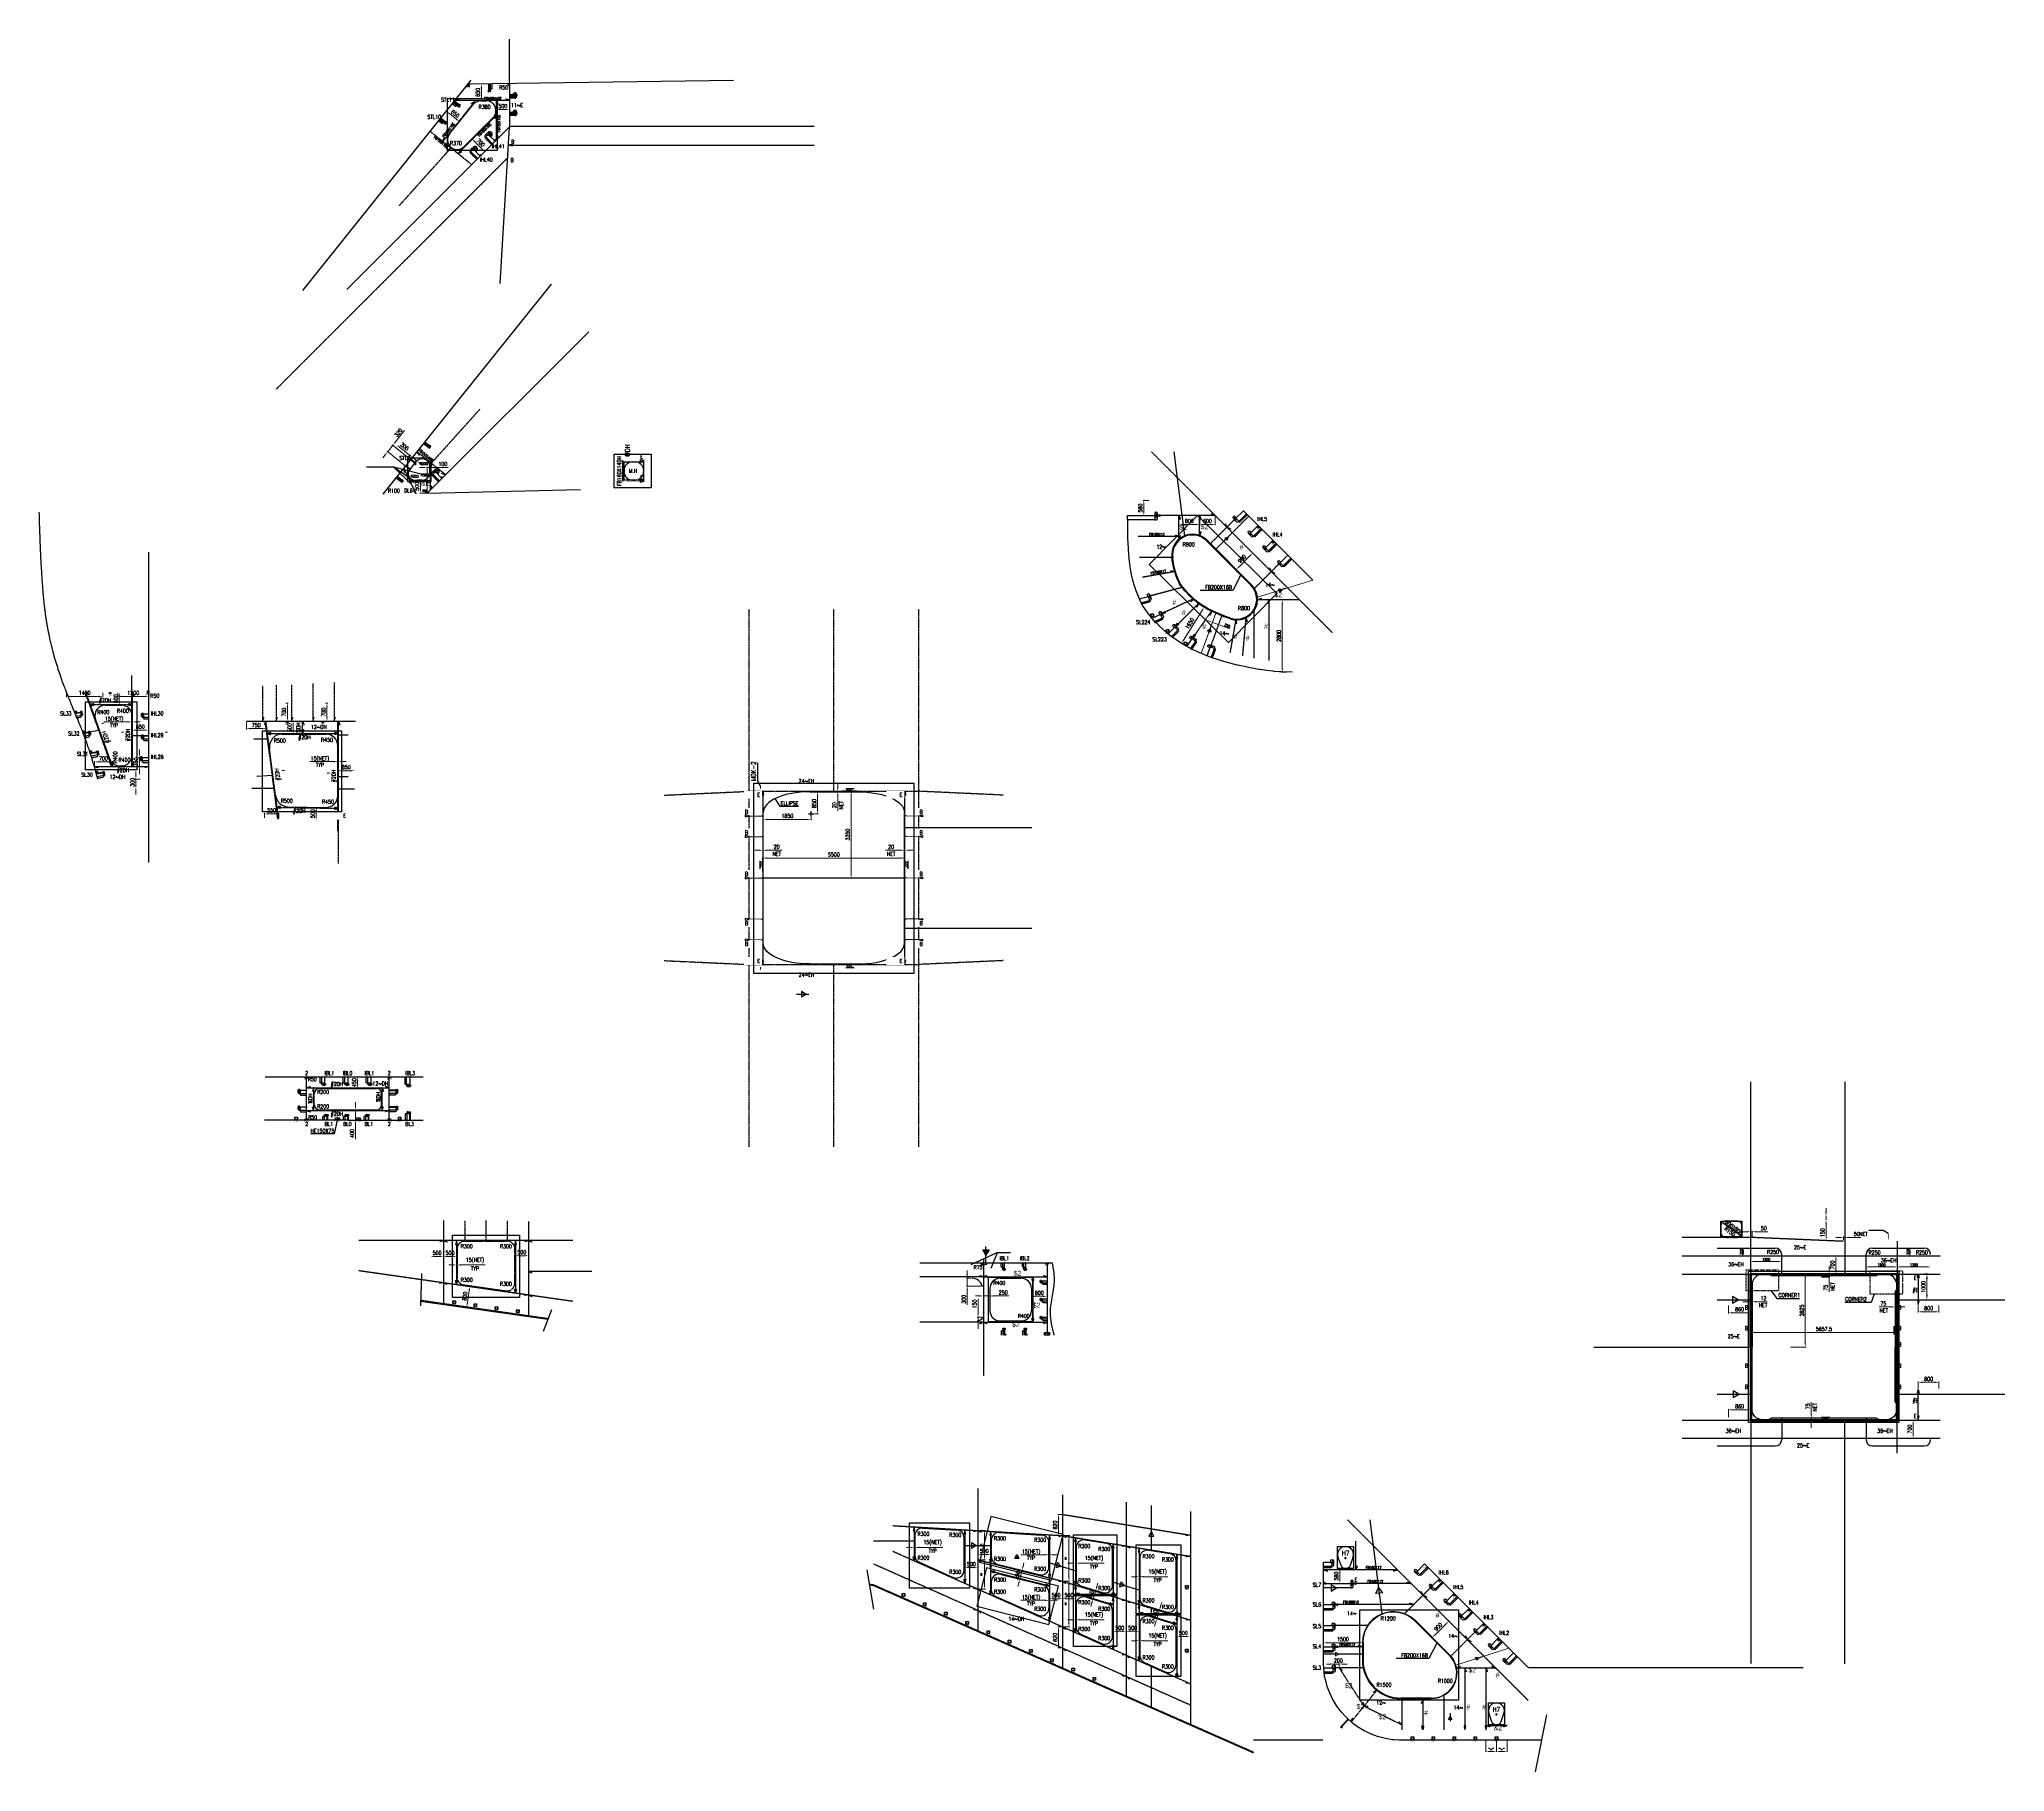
# Model space of a CAD drawing. Header units: millimetres. Extents: x 5207 to 81201, y -23793 to 43219.
import ezdxf
from ezdxf.enums import TextEntityAlignment as Align

# ---------------------------------------------------------------- set-up
doc = ezdxf.new("R2010")
doc.units = ezdxf.units.MM
for name, pattern in [('CENTER', [8, 5.5, -1, 0.5, -1]), ('CENTER3', [2, 0.75, -0.5, 0.25, -0.5]), ('DASHED', [8, 6, -2]), ('DOUBLEDOT', [10, 6.5, -1, 0.25, -1, 0.25, -1]), ('JNRD_DBPointLine', [34, 24, -3, 0.5, -3, 0.5, -3])]:
    doc.linetypes.add(name, pattern=pattern)
for name, color, linetype in [('00-送审后修改Y1', 6, 'Continuous'), ('0_Bracket_Invi', 3, 'DASHED'), ('100-AD1', 7, 'Continuous'), ('100-TX1', 7, 'Continuous'), ('200-CO3', 7, 'Continuous'), ('Block Seam', 6, 'Continuous'), ('Girder_Invisible', 3, 'DOUBLEDOT'), ('Girder_Visible', 3, 'CENTER'), ('HP', 254, 'Continuous'), ('Hull', 3, 'Continuous'), ('L', 254, 'Continuous'), ('Plan_Invisible', 3, 'DASHED'), ('Plan_Visible', 3, 'Continuous'), ('Plate_Invisible', 3, 'DASHED'), ('Plate_Visible', 3, 'Continuous'), ('Seam', 40, 'Continuous'), ('Stiffener_Invisible', 2, 'DASHED'), ('Stiffener_Visible', 1, 'CENTER'), ('T', 3, 'Continuous'), ('Text', 7, 'Continuous'), ('可识别开孔', 7, 'Continuous'), ('开孔识别结果', 7, 'Continuous')]:
    doc.layers.add(name, color=color, linetype=linetype)
doc.layers.add('非标开孔', color=190, linetype='Continuous', plot=False)
doc.styles.add('JITDXF', font='short.shx', dxfattribs={"width": 0.8, "bigfont": 'hzdxf.shx'})
doc.styles.add('JNRD_E1', font='romans.shx', dxfattribs={"width": 0.8})
doc.styles.get("Standard").update_dxf_attribs({"font": ''})
doc.styles.add('STYLE2', font='romans.shx', dxfattribs={"width": 0.8, "height": 120, "bigfont": 'xc02.shx'})
doc.styles.get('Standard').set_extended_font_data('SimSun')
doc.dimstyles.new('1-100', dxfattribs={"dimscale": 100, "dimtxt": 1.5, "dimasz": 2, "dimexe": 0.5, "dimexo": 0.1, "dimtad": 1, "dimdec": 0, "dimzin": 1, "dimdsep": 46, "dimtxsty": 'JNRD_E1', "dimcen": 2.5, "dimclrd": 1, "dimclre": 1, "dimclrt": 2, "dimadec": 0, "dimazin": 0, "dimtfac": 1, "dimtdec": 0, "dimtmove": 0, "dimatfit": 3, "dimfxl": 1, "dimtzin": 0, "dimlwd": 13, "dimlwe": 13, "dimarcsym": 0})
doc.dimstyles.new('Jnrd_D150', dxfattribs={"dimtxt": 150, "dimasz": 150, "dimexe": 30, "dimexo": 30, "dimgap": 60, "dimtad": 1, "dimdec": 0, "dimrnd": 0.5, "dimzin": 0, "dimdsep": 46, "dimtxsty": 'JNRD_E1', "dimcen": 0, "dimclrd": 1, "dimclre": 1, "dimclrt": 2, "dimadec": 0, "dimazin": 0, "dimtfac": 1, "dimtdec": 0, "dimtmove": 0, "dimatfit": 3, "dimfxl": 1, "dimtolj": 1, "dimtzin": 0, "dimlwd": 5, "dimlwe": 5, "dimarcsym": 0})

# ---------------------------------------------------------------- blocks, each defined once
blk = doc.blocks.new('*D119')
at = {"layer": 'Defpoints', "color": 0}
for p in [(17375, 1806), (17376, 1406), (17434, 1406)]:
    blk.add_point(p, dxfattribs=at)
at = {"layer": 'Text', "color": 1, "linetype": 'Continuous', "lineweight": 5}
for p, q in [((17405, 1806), (17464, 1806)), ((17434, 1956), (17434, 2106)), ((17434, 1806), (17434, 1406)), ((17406, 1406), (17464, 1406)), ((17434, 1256), (17434, 678))]:
    blk.add_line(p, q, dxfattribs=at)
at = {"layer": 'Text', "color": 1}
for points in [[(17409, 1956), (17459, 1956), (17434, 1806)], [(17459, 1256), (17409, 1256), (17434, 1406)]]:
    blk.add_solid(points, dxfattribs=at)
at = {"layer": 'Text', "color": 2, "insert": (17299, 892), "char_height": 150, "attachment_point": 5, "rotation": 90, "style": 'JNRD_E1'}
blk.add_mtext('\\A1;400', dxfattribs=at)
blk = doc.blocks.new('*D1210')
at = {"layer": 'Defpoints', "color": 0}
for p in [(17487, 3086), (17516, 3086), (17495, 2637)]:
    blk.add_point(p, dxfattribs=at)
at = {"layer": 'Text', "color": 1, "linetype": 'Continuous', "lineweight": 5}
for p, q in [((17517, 3086), (17546, 3086)), ((17516, 2787), (17516, 2936)), ((17525, 2637), (17546, 2637))]:
    blk.add_line(p, q, dxfattribs=at)
at = {"layer": 'Text', "color": 1}
for points in [[(17541, 2936), (17491, 2936), (17516, 3086)], [(17491, 2787), (17541, 2787), (17516, 2637)]]:
    blk.add_solid(points, dxfattribs=at)
at = {"layer": 'Text', "color": 2, "insert": (17381, 2861), "char_height": 150, "attachment_point": 5, "rotation": 90, "style": 'JNRD_E1'}
blk.add_mtext('\\A1;450', dxfattribs=at)
blk = doc.blocks.new('*U64')
at = {"linetype": 'DASHED'}
blk.add_line((-189, 115), (-189, 0), dxfattribs=at)
for p, q in [((-9, 150), (-154, 150)), ((-125, 190), (-125, 0)), ((-90, 225), (0, 225))]:
    blk.add_line(p, q)
blk.add_arc((-154, 115), 35, 90, 180, dxfattribs=at)
for centre, radius, start, end in [((-90, 190), 35, 90, 180), ((0, 190), 35, 270, 90), ((0, 0), 1, 0, 90)]:
    blk.add_arc(centre, radius, start, end)
at = {"layer": 'L'}
for p, q in [((-90, 193), (-90, 200)), ((-90, 200), (0, 200)), ((-23, 186), (-83, 186)), ((-9, 0), (-9, 172)), ((0, 0), (-9, 0)), ((0, 200), (0, 0))]:
    blk.add_line(p, q, dxfattribs=at)
for centre, radius, start, end in [((-83, 193), 7, 180, 270), ((-23, 172), 14, 0, 90)]:
    blk.add_arc(centre, radius, start, end, dxfattribs=at)
blk = doc.blocks.new('*U86')
for p, q in [((125, -290), (125, 0)), ((90, -325), (0, -325)), ((13, -250), (158, -250))]:
    blk.add_line(p, q)
at = {"linetype": 'DASHED'}
blk.add_line((193, -215), (193, 0), dxfattribs=at)
for centre, radius, start, end in [((0, 0), 1, 180, 270), ((0, -290), 35, 90, 270), ((90, -290), 35, 270, 0)]:
    blk.add_arc(centre, radius, start, end)
blk.add_arc((158, -215), 35, 270, 0, dxfattribs=at)
at = {"layer": 'L'}
for p, q in [((0, -300), (0, 0)), ((0, 0), (13, 0)), ((13, 0), (13, -264)), ((90, -300), (0, -300)), ((32, -283), (80.5, -283)), ((90, -292.5), (90, -300))]:
    blk.add_line(p, q, dxfattribs=at)
for centre, radius, start, end in [((32, -264), 19, 180, 270), ((80.5, -292.5), 9.5, 360, 90)]:
    blk.add_arc(centre, radius, start, end, dxfattribs=at)
blk = doc.blocks.new('*U108')
for p, q in [((135, -340), (135, 0)), ((100, -375), (0, -375)), ((11, -300), (156, -300))]:
    blk.add_line(p, q)
at = {"linetype": 'DASHED'}
blk.add_line((191, -265), (191, 0), dxfattribs=at)
for centre, radius, start, end in [((0, 0), 1, 180, 270), ((0, -340), 35, 90, 270), ((100, -340), 35, 270, 0)]:
    blk.add_arc(centre, radius, start, end)
blk.add_arc((156, -265), 35, 270, 0, dxfattribs=at)
at = {"layer": 'L'}
for p, q in [((0, -350), (0, 0)), ((0, 0), (11, 0)), ((11, 0), (11, -311)), ((100, -350), (0, -350)), ((33, -333), (89, -333)), ((100, -344), (100, -350))]:
    blk.add_line(p, q, dxfattribs=at)
for centre, radius, start, end in [((33, -311), 22, 180, 270), ((89, -344), 11, 360, 90)]:
    blk.add_arc(centre, radius, start, end, dxfattribs=at)
blk = doc.blocks.new('*U1813')
for p, q in [((125, -240), (125, 0)), ((90, -275), (0, -275)), ((10, -200), (155, -200))]:
    blk.add_line(p, q)
at = {"linetype": 'DASHED'}
blk.add_line((190, -165), (190, 0), dxfattribs=at)
for centre, radius, start, end in [((0, 0), 1, 180, 270), ((0, -240), 35, 90, 270), ((90, -240), 35, 270, 0)]:
    blk.add_arc(centre, radius, start, end)
blk.add_arc((155, -165), 35, 270, 0, dxfattribs=at)
at = {"layer": 'L'}
for p, q in [((0, -250), (0, 0)), ((0, 0), (10, 0)), ((10, 0), (10, -218)), ((90, -250), (0, -250)), ((27, -235), (81.5, -235)), ((90, -243.5), (90, -250))]:
    blk.add_line(p, q, dxfattribs=at)
for centre, radius, start, end in [((27, -218), 17, 180, 270), ((81.5, -243.5), 8.5, 360, 90)]:
    blk.add_arc(centre, radius, start, end, dxfattribs=at)
blk = doc.blocks.new('*D2722')
at = {"layer": 'Defpoints', "color": 0}
for p in [(8036, 15267), (7336, 15091), (8036, 15091)]:
    blk.add_point(p, dxfattribs=at)
at = {"layer": 'Text', "color": 1, "linetype": 'Continuous', "lineweight": 5}
for p, q in [((7336, 15121), (7336, 15297)), ((7486, 15267), (7886, 15267)), ((8036, 15121), (8036, 15297))]:
    blk.add_line(p, q, dxfattribs=at)
at = {"layer": 'Text', "color": 1}
for points in [[(7486, 15292), (7486, 15242), (7336, 15267)], [(7886, 15242), (7886, 15292), (8036, 15267)]]:
    blk.add_solid(points, dxfattribs=at)
at = {"layer": 'Text', "color": 2, "insert": (7686, 15402), "char_height": 150, "attachment_point": 5, "style": 'JNRD_E1'}
blk.add_mtext('\\A1;700', dxfattribs=at)
blk = doc.blocks.new('*D2823')
at = {"layer": 'Defpoints', "color": 0}
for p in [(8299, 17961), (8299, 17961), (8299, 17461)]:
    blk.add_point(p, dxfattribs=at)
at = {"layer": 'Text', "color": 1, "linetype": 'Continuous', "lineweight": 5}
for p, q in [((8299, 17611), (8299, 17811)), ((8329, 17961), (8329, 17961)), ((8329, 17461), (8329, 17461))]:
    blk.add_line(p, q, dxfattribs=at)
at = {"layer": 'Text', "color": 1}
for points in [[(8324, 17811), (8274, 17811), (8299, 17961)], [(8274, 17611), (8324, 17611), (8299, 17461)]]:
    blk.add_solid(points, dxfattribs=at)
at = {"layer": 'Text', "color": 2, "insert": (8164, 17711), "char_height": 150, "attachment_point": 5, "rotation": 90, "style": 'JNRD_E1'}
blk.add_mtext('\\A1;500', dxfattribs=at)
blk = doc.blocks.new('*D2924')
at = {"layer": 'Defpoints', "color": 0}
for p in [(9138, 15441), (9077, 15091), (9077, 15091)]:
    blk.add_point(p, dxfattribs=at)
at = {"layer": 'Text', "color": 1, "linetype": 'Continuous', "lineweight": 5}
for p, q in [((9108, 15441), (9047, 15441)), ((9077, 15591), (9077, 15741)), ((9077, 15441), (9077, 15091)), ((9047, 15091), (9047, 15091)), ((9077, 14941), (9077, 14791))]:
    blk.add_line(p, q, dxfattribs=at)
at = {"layer": 'Text', "color": 1}
for points in [[(9052, 15591), (9102, 15591), (9077, 15441)], [(9102, 14941), (9052, 14941), (9077, 15091)]]:
    blk.add_solid(points, dxfattribs=at)
at = {"layer": 'Text', "color": 2, "insert": (8942, 15266), "char_height": 150, "attachment_point": 5, "rotation": 90, "style": 'JNRD_E1'}
blk.add_mtext('\\A1;350', dxfattribs=at)
blk = doc.blocks.new('*D3025')
at = {"layer": 'Defpoints', "color": 0}
for p in [(9138, 14601), (8942, 14301), (8942, 14301)]:
    blk.add_point(p, dxfattribs=at)
at = {"layer": 'Text', "color": 1, "linetype": 'Continuous', "lineweight": 5}
for p, q in [((9108, 14601), (8912, 14601)), ((8942, 14751), (8942, 14901)), ((8942, 14601), (8942, 14301)), ((8912, 14301), (8912, 14301)), ((8942, 14151), (8942, 14001))]:
    blk.add_line(p, q, dxfattribs=at)
at = {"layer": 'Text', "color": 1}
for points in [[(8917, 14751), (8967, 14751), (8942, 14601)], [(8967, 14151), (8917, 14151), (8942, 14301)]]:
    blk.add_solid(points, dxfattribs=at)
at = {"layer": 'Text', "color": 2, "insert": (8807, 14476), "char_height": 150, "attachment_point": 5, "rotation": 90, "style": 'JNRD_E1'}
blk.add_mtext('\\A1;300', dxfattribs=at)
blk = doc.blocks.new('*D3126')
at = {"layer": 'Defpoints', "color": 0}
for p in [(8238, 17961), (9438, 17961), (9438, 17802)]:
    blk.add_point(p, dxfattribs=at)
at = {"layer": 'Text', "color": 1, "linetype": 'Continuous', "lineweight": 5}
for p, q in [((8238, 17931), (8238, 17772)), ((8388, 17802), (9288, 17802)), ((9438, 17931), (9438, 17772))]:
    blk.add_line(p, q, dxfattribs=at)
at = {"layer": 'Text', "color": 1}
for points in [[(8388, 17827), (8388, 17777), (8238, 17802)], [(9288, 17777), (9288, 17827), (9438, 17802)]]:
    blk.add_solid(points, dxfattribs=at)
at = {"layer": 'Text', "color": 2, "insert": (8838, 17937), "char_height": 150, "attachment_point": 5, "style": 'JNRD_E1'}
blk.add_mtext('\\A1;1200', dxfattribs=at)
blk = doc.blocks.new('*D3227')
at = {"layer": 'Defpoints', "color": 0}
for p in [(6261, 17961), (7661, 17968), (7661, 17802)]:
    blk.add_point(p, dxfattribs=at)
at = {"layer": 'Text', "color": 1, "linetype": 'Continuous', "lineweight": 5}
for p, q in [((6261, 17931), (6261, 17772)), ((6411, 17802), (7511, 17802)), ((7661, 17938), (7661, 17772))]:
    blk.add_line(p, q, dxfattribs=at)
at = {"layer": 'Text', "color": 1}
for points in [[(6411, 17827), (6411, 17777), (6261, 17802)], [(7511, 17777), (7511, 17827), (7661, 17802)]]:
    blk.add_solid(points, dxfattribs=at)
at = {"layer": 'Text', "color": 2, "insert": (6961, 17937), "char_height": 150, "attachment_point": 5, "style": 'JNRD_E1'}
blk.add_mtext('\\A1;1400', dxfattribs=at)
blk = doc.blocks.new('*D3328')
at = {"layer": 'Defpoints', "color": 0}
for p in [(8788, 16497), (9438, 16497), (9438, 16497)]:
    blk.add_point(p, dxfattribs=at)
at = {"layer": 'Text', "color": 1, "linetype": 'Continuous', "lineweight": 5}
for p, q in [((8788, 16527), (8788, 16527)), ((8938, 16497), (9288, 16497)), ((9438, 16527), (9438, 16527))]:
    blk.add_line(p, q, dxfattribs=at)
at = {"layer": 'Text', "color": 1}
for points in [[(8938, 16522), (8938, 16472), (8788, 16497)], [(9288, 16472), (9288, 16522), (9438, 16497)]]:
    blk.add_solid(points, dxfattribs=at)
at = {"layer": 'Text', "color": 2, "insert": (9113, 16632), "char_height": 150, "attachment_point": 5, "style": 'JNRD_E1'}
blk.add_mtext('\\A1;650', dxfattribs=at)
blk = doc.blocks.new('*D3429')
at = {"layer": 'Defpoints', "color": 0}
for p in [(8788, 16744), (8813, 16814), (8813, 16814)]:
    blk.add_point(p, dxfattribs=at)
at = {"layer": 'Text', "color": 1, "linetype": 'Continuous', "lineweight": 5}
for p, q in [((8638, 16814), (7705, 16814)), ((8788, 16774), (8788, 16844)), ((8788, 16814), (8813, 16814)), ((8813, 16844), (8813, 16844)), ((8963, 16814), (9113, 16814))]:
    blk.add_line(p, q, dxfattribs=at)
at = {"layer": 'Text', "color": 1}
for points in [[(8638, 16789), (8638, 16839), (8788, 16814)], [(8963, 16839), (8963, 16789), (8813, 16814)]]:
    blk.add_solid(points, dxfattribs=at)
at = {"layer": 'Text', "color": 2, "insert": (8097, 16814), "char_height": 150, "attachment_point": 5, "style": 'JNRD_E1'}
blk.add_mtext('\\A1;15(NET)\\PTYP', dxfattribs=at)
blk = doc.blocks.new('*D4438')
at = {"layer": 'Defpoints', "color": 0}
for p in [(16245, 17543), (16282, 16843), (16330, 16843)]:
    blk.add_point(p, dxfattribs=at)
at = {"layer": 'Text', "color": 1, "linetype": 'Continuous', "lineweight": 5}
for p, q in [((16275, 17543), (16360, 17543)), ((16312, 16843), (16360, 16843)), ((16330, 17393), (16330, 16993))]:
    blk.add_line(p, q, dxfattribs=at)
at = {"layer": 'Text', "color": 1}
for points in [[(16355, 17393), (16305, 17393), (16330, 17543)], [(16305, 16993), (16355, 16993), (16330, 16843)]]:
    blk.add_solid(points, dxfattribs=at)
at = {"layer": 'Text', "color": 2, "insert": (16195, 17193), "char_height": 150, "attachment_point": 5, "rotation": 90, "style": 'JNRD_E1'}
blk.add_mtext('\\A1;700', dxfattribs=at)
blk = doc.blocks.new('*D4539')
at = {"layer": 'Defpoints', "color": 0}
for p in [(14715, 17543), (14752, 16843), (14800, 16843)]:
    blk.add_point(p, dxfattribs=at)
at = {"layer": 'Text', "color": 1, "linetype": 'Continuous', "lineweight": 5}
for p, q in [((14745, 17543), (14830, 17543)), ((14782, 16843), (14830, 16843)), ((14800, 17393), (14800, 16993))]:
    blk.add_line(p, q, dxfattribs=at)
at = {"layer": 'Text', "color": 1}
for points in [[(14825, 17393), (14775, 17393), (14800, 17543)], [(14775, 16993), (14825, 16993), (14800, 16843)]]:
    blk.add_solid(points, dxfattribs=at)
at = {"layer": 'Text', "color": 2, "insert": (14665, 17193), "char_height": 150, "attachment_point": 5, "rotation": 90, "style": 'JNRD_E1'}
blk.add_mtext('\\A1;700', dxfattribs=at)
blk = doc.blocks.new('*D4640')
at = {"layer": 'Defpoints', "color": 0}
for p in [(13218, 16843), (13968, 16843), (13218, 16553)]:
    blk.add_point(p, dxfattribs=at)
at = {"layer": 'Text', "color": 1, "linetype": 'Continuous', "lineweight": 5}
for p, q in [((13218, 16813), (13218, 16523)), ((13968, 16813), (13968, 16523)), ((13818, 16553), (13368, 16553))]:
    blk.add_line(p, q, dxfattribs=at)
at = {"layer": 'Text', "color": 1}
for points in [[(13368, 16578), (13368, 16528), (13218, 16553)], [(13818, 16528), (13818, 16578), (13968, 16553)]]:
    blk.add_solid(points, dxfattribs=at)
at = {"layer": 'Text', "color": 2, "insert": (13593, 16688), "char_height": 150, "attachment_point": 5, "style": 'JNRD_E1'}
blk.add_mtext('\\A1;750', dxfattribs=at)
blk = doc.blocks.new('*D4741')
at = {"layer": 'Defpoints', "color": 0}
for p in [(13913, 13070), (14463, 13256), (14463, 13061)]:
    blk.add_point(p, dxfattribs=at)
at = {"layer": 'Text', "color": 1, "linetype": 'Continuous', "lineweight": 5}
for p, q in [((13913, 13100), (13913, 13286)), ((14063, 13256), (14313, 13256)), ((14463, 13091), (14463, 13286))]:
    blk.add_line(p, q, dxfattribs=at)
at = {"layer": 'Text', "color": 1}
for points in [[(14063, 13281), (14063, 13231), (13913, 13256)], [(14313, 13231), (14313, 13281), (14463, 13256)]]:
    blk.add_solid(points, dxfattribs=at)
at = {"layer": 'Text', "color": 2, "insert": (14188, 13391), "char_height": 150, "attachment_point": 5, "style": 'JNRD_E1'}
blk.add_mtext('\\A1;550', dxfattribs=at)
blk = doc.blocks.new('*D4842')
at = {"layer": 'Defpoints', "color": 0}
for p in [(16749, 14926), (17399, 14926), (17399, 14926)]:
    blk.add_point(p, dxfattribs=at)
at = {"layer": 'Text', "color": 1, "linetype": 'Continuous', "lineweight": 5}
for p, q in [((16749, 14956), (16749, 14956)), ((16899, 14926), (17249, 14926)), ((17399, 14956), (17399, 14956))]:
    blk.add_line(p, q, dxfattribs=at)
at = {"layer": 'Text', "color": 1}
for points in [[(16899, 14951), (16899, 14901), (16749, 14926)], [(17249, 14901), (17249, 14951), (17399, 14926)]]:
    blk.add_solid(points, dxfattribs=at)
at = {"layer": 'Text', "color": 2, "insert": (17074, 15061), "char_height": 150, "attachment_point": 5, "style": 'JNRD_E1'}
blk.add_mtext('\\A1;650', dxfattribs=at)
blk = doc.blocks.new('*D4943')
at = {"layer": 'Defpoints', "color": 0}
for p in [(14930, 16843), (15020, 16343), (15050, 16343)]:
    blk.add_point(p, dxfattribs=at)
at = {"layer": 'Text', "color": 1, "linetype": 'Continuous', "lineweight": 5}
for p, q in [((14960, 16843), (15050, 16843)), ((15020, 16343), (14990, 16343)), ((15020, 16693), (15020, 16493))]:
    blk.add_line(p, q, dxfattribs=at)
at = {"layer": 'Text', "color": 1}
for points in [[(15045, 16693), (14995, 16693), (15020, 16843)], [(14995, 16493), (15045, 16493), (15020, 16343)]]:
    blk.add_solid(points, dxfattribs=at)
at = {"layer": 'Text', "color": 2, "insert": (14885, 16593), "char_height": 150, "attachment_point": 5, "rotation": 90, "style": 'JNRD_E1'}
blk.add_mtext('\\A1;500', dxfattribs=at)
blk = doc.blocks.new('*D5044')
at = {"layer": 'Defpoints', "color": 0}
for p in [(15909, 13012), (15918, 13511), (15918, 13511)]:
    blk.add_point(p, dxfattribs=at)
at = {"layer": 'Text', "color": 1, "linetype": 'Continuous', "lineweight": 5}
for p, q in [((15879, 13012), (15879, 13012)), ((15888, 13512), (15888, 13512)), ((15912, 13161), (15915, 13361))]:
    blk.add_line(p, q, dxfattribs=at)
at = {"layer": 'Text', "color": 1}
for points in [[(15887, 13162), (15937, 13161), (15909, 13012)], [(15940, 13361), (15890, 13362), (15918, 13511)]]:
    blk.add_solid(points, dxfattribs=at)
at = {"layer": 'Text', "color": 2, "insert": (15778, 13264), "char_height": 150, "attachment_point": 5, "rotation": 89.03397, "style": 'JNRD_E1'}
blk.add_mtext('\\A1;500', dxfattribs=at)
blk = doc.blocks.new('*D5145')
at = {"layer": 'Defpoints', "color": 0}
for p in [(16749, 15206), (16774, 15277), (16774, 15277)]:
    blk.add_point(p, dxfattribs=at)
at = {"layer": 'Text', "color": 1, "linetype": 'Continuous', "lineweight": 5}
for p, q in [((16599, 15277), (15666, 15277)), ((16749, 15236), (16749, 15307)), ((16749, 15277), (16774, 15277)), ((16774, 15307), (16774, 15307)), ((16924, 15277), (17074, 15277))]:
    blk.add_line(p, q, dxfattribs=at)
at = {"layer": 'Text', "color": 1}
for points in [[(16599, 15252), (16599, 15302), (16749, 15277)], [(16924, 15302), (16924, 15252), (16774, 15277)]]:
    blk.add_solid(points, dxfattribs=at)
at = {"layer": 'Text', "color": 2, "insert": (16057, 15277), "char_height": 150, "attachment_point": 5, "style": 'JNRD_E1'}
blk.add_mtext('\\A1;15(NET)\\PTYP', dxfattribs=at)
blk = doc.blocks.new('zw$2F2F')
at = {"color": 7, "linetype": 'Continuous'}
for p, q in [((-375, 30), (-375, -30)), ((-55, 350), (55, 350)), ((375, 30), (375, -30)), ((-55, -350), (55, -350))]:
    blk.add_line(p, q, dxfattribs=at)
for centre, start, end in [((-55, 30), 90, 180), ((55, 30), 0, 90), ((-55, -30), 180, 270), ((55, -30), 270, 0)]:
    blk.add_arc(centre, 320, start, end, dxfattribs=at)
blk = doc.blocks.new('zw$8CC4')
for p, q in [((-930, 3330), (930, 3330)), ((-2730, -2530), (-2730, 2530)), ((2730, -2530), (2730, 2530)), ((-930, -3330), (930, -3330))]:
    blk.add_line(p, q)
for centre, major_axis in [((-930, 2530), (-1800, 0)), ((930, -2530), (1800, 0))]:
    blk.add_ellipse(centre, major_axis=major_axis, ratio=0.444444, start_param=4.712389, end_param=6.283185)
at = {"extrusion": (0, 0, -1)}
for centre, major_axis in [((930, 2530), (1800, 0)), ((-930, -2530), (-1800, 0))]:
    blk.add_ellipse(centre, major_axis=major_axis, ratio=0.444444, start_param=4.712389, end_param=6.283185, dxfattribs=at)
blk = doc.blocks.new('*D7365')
at = {"layer": 'Defpoints', "color": 0}
for p in [(36599, 14131), (36599, 14131), (36599, 10781)]:
    blk.add_point(p, dxfattribs=at)
at = {"layer": 'Text', "color": 1, "linetype": 'Continuous', "lineweight": 5}
for p, q in [((36569, 14131), (36569, 14131)), ((36599, 10931), (36599, 13981)), ((36569, 10781), (36569, 10781))]:
    blk.add_line(p, q, dxfattribs=at)
at = {"layer": 'Text', "color": 1}
for points in [[(36624, 13981), (36574, 13981), (36599, 14131)], [(36574, 10931), (36624, 10931), (36599, 10781)]]:
    blk.add_solid(points, dxfattribs=at)
at = {"layer": 'Text', "color": 2, "insert": (36464, 12456), "char_height": 150, "attachment_point": 5, "rotation": 90, "style": 'JNRD_E1'}
blk.add_mtext('\\A1;3350', dxfattribs=at)
blk = doc.blocks.new('*D7466')
at = {"layer": 'Defpoints', "color": 0}
for p in [(33180, 11548), (38680, 11548), (38680, 11548)]:
    blk.add_point(p, dxfattribs=at)
at = {"layer": 'Text', "color": 1, "linetype": 'Continuous', "lineweight": 5}
for p, q in [((33180, 11578), (33180, 11578)), ((33330, 11548), (38530, 11548)), ((38680, 11578), (38680, 11578))]:
    blk.add_line(p, q, dxfattribs=at)
at = {"layer": 'Text', "color": 1}
for points in [[(33330, 11573), (33330, 11523), (33180, 11548)], [(38530, 11523), (38530, 11573), (38680, 11548)]]:
    blk.add_solid(points, dxfattribs=at)
at = {"layer": 'Text', "color": 2, "insert": (35930, 11683), "char_height": 150, "attachment_point": 5, "style": 'JNRD_E1'}
blk.add_mtext('\\A1;5500', dxfattribs=at)
blk = doc.blocks.new('*D7567')
at = {"layer": 'Defpoints', "color": 0}
for p in [(35302, 14111), (35302, 14111), (35150, 13261)]:
    blk.add_point(p, dxfattribs=at)
at = {"layer": 'Text', "color": 1, "linetype": 'Continuous', "lineweight": 5}
for p, q in [((35272, 14111), (35272, 14111)), ((35302, 13411), (35302, 13961)), ((35180, 13261), (35332, 13261))]:
    blk.add_line(p, q, dxfattribs=at)
at = {"layer": 'Text', "color": 1}
for points in [[(35327, 13961), (35277, 13961), (35302, 14111)], [(35277, 13411), (35327, 13411), (35302, 13261)]]:
    blk.add_solid(points, dxfattribs=at)
at = {"layer": 'Text', "color": 2, "insert": (35167, 13658), "char_height": 150, "attachment_point": 5, "rotation": 90, "style": 'JNRD_E1'}
blk.add_mtext('\\A1;850', dxfattribs=at)
blk = doc.blocks.new('*D7668')
at = {"layer": 'Defpoints', "color": 0}
for p in [(33200, 13044), (33200, 13044), (35050, 13161)]:
    blk.add_point(p, dxfattribs=at)
at = {"layer": 'Text', "color": 1, "linetype": 'Continuous', "lineweight": 5}
for p, q in [((33200, 13074), (33200, 13074)), ((34900, 13044), (33350, 13044)), ((35050, 13131), (35050, 13014))]:
    blk.add_line(p, q, dxfattribs=at)
at = {"layer": 'Text', "color": 1}
for points in [[(33350, 13069), (33350, 13019), (33200, 13044)], [(34900, 13019), (34900, 13069), (35050, 13044)]]:
    blk.add_solid(points, dxfattribs=at)
at = {"layer": 'Text', "color": 2, "insert": (34134, 13179), "char_height": 150, "attachment_point": 5, "style": 'JNRD_E1'}
blk.add_mtext('\\A1;1850', dxfattribs=at)
blk = doc.blocks.new('*D7769')
at = {"layer": 'Defpoints', "color": 0}
for p in [(36081, 14131), (36081, 14111), (36081, 14111)]:
    blk.add_point(p, dxfattribs=at)
at = {"layer": 'Text', "color": 1, "linetype": 'Continuous', "lineweight": 5}
for p, q in [((36051, 14111), (36051, 14111)), ((36081, 14281), (36081, 14431)), ((36081, 14131), (36081, 14111)), ((36081, 13961), (36081, 13377)), ((36111, 14131), (36111, 14131))]:
    blk.add_line(p, q, dxfattribs=at)
at = {"layer": 'Text', "color": 1}
for points in [[(36056, 14281), (36106, 14281), (36081, 14131)], [(36106, 13961), (36056, 13961), (36081, 14111)]]:
    blk.add_solid(points, dxfattribs=at)
at = {"layer": 'Text', "color": 2, "char_height": 150, "attachment_point": 5, "rotation": 90, "style": 'JNRD_E1'}
for s, insert in [('\\A1;20', (35946, 13594)), ('NET', (36216, 13594))]:
    blk.add_mtext(s, dxfattribs=dict(at, insert=insert))
blk = doc.blocks.new('*D7870')
at = {"layer": 'Defpoints', "color": 0}
for p in [(33180, 11850), (33200, 11850), (33200, 11850)]:
    blk.add_point(p, dxfattribs=at)
at = {"layer": 'Text', "color": 1, "linetype": 'Continuous', "lineweight": 5}
for p, q in [((33030, 11850), (32880, 11850)), ((33180, 11880), (33180, 11880)), ((33180, 11850), (33200, 11850)), ((33200, 11880), (33200, 11880)), ((33350, 11850), (33934, 11850))]:
    blk.add_line(p, q, dxfattribs=at)
at = {"layer": 'Text', "color": 1}
for points in [[(33030, 11825), (33030, 11875), (33180, 11850)], [(33350, 11875), (33350, 11825), (33200, 11850)]]:
    blk.add_solid(points, dxfattribs=at)
at = {"layer": 'Text', "color": 2, "char_height": 150, "attachment_point": 5, "style": 'JNRD_E1'}
for s, insert in [('NET', (33717, 11715)), ('\\A1;20', (33717, 11985))]:
    blk.add_mtext(s, dxfattribs=dict(at, insert=insert))
blk = doc.blocks.new('*D7971')
at = {"layer": 'Defpoints', "color": 0}
for p in [(38660, 11850), (38660, 11850), (38680, 11850)]:
    blk.add_point(p, dxfattribs=at)
at = {"layer": 'Text', "color": 1, "linetype": 'Continuous', "lineweight": 5}
for p, q in [((38510, 11850), (37925, 11850)), ((38680, 11850), (38660, 11850)), ((38660, 11820), (38660, 11820)), ((38680, 11820), (38680, 11820)), ((38830, 11850), (38980, 11850))]:
    blk.add_line(p, q, dxfattribs=at)
at = {"layer": 'Text', "color": 1}
for points in [[(38510, 11825), (38510, 11875), (38660, 11850)], [(38830, 11875), (38830, 11825), (38680, 11850)]]:
    blk.add_solid(points, dxfattribs=at)
at = {"layer": 'Text', "color": 2, "char_height": 150, "attachment_point": 5, "style": 'JNRD_E1'}
for s, insert in [('NET', (38142, 11715)), ('\\A1;20', (38142, 11985))]:
    blk.add_mtext(s, dxfattribs=dict(at, insert=insert))
blk = doc.blocks.new('llx')
at = {"color": 6, "linetype": 'ByBlock'}
for p, q in [((562, 0), (0, 0)), ((141, 113), (461, 113)), ((247, 113), (148, 0)), ((321, 113), (221, 0)), ((398, 113), (298, 0))]:
    blk.add_line(p, q, dxfattribs=at)
blk = doc.blocks.new('Z$W@#45B0128F')
at = {"layer": 'Seam', "color": 40}
blk.add_line((-479, 0), (0, 0), dxfattribs=at)
blk.add_lwpolyline([(-110, 0), (-280, 99), (-280, -99)], close=True, dxfattribs=at)
blk = doc.blocks.new('*D8677')
at = {"layer": 'Defpoints', "color": 0}
for p in [(21852, -5020), (21852, -5020), (21738, -5811)]:
    blk.add_point(p, dxfattribs=at)
at = {"layer": 'Text', "color": 1, "lineweight": 5, "ltscale": 0.5}
for p, q in [((21760, -5663), (21831, -5168)), ((21822, -5015), (21822, -5015)), ((21709, -5807), (21709, -5807))]:
    blk.add_line(p, q, dxfattribs=at)
at = {"layer": 'Text', "color": 1}
for points in [[(21855, -5172), (21806, -5165), (21852, -5020)], [(21735, -5659), (21784, -5667), (21738, -5811)]]:
    blk.add_solid(points, dxfattribs=at)
at = {"layer": 'Text', "color": 2, "insert": (21662, -5396), "char_height": 150, "attachment_point": 5, "rotation": 81.84544, "style": 'JNRD_E1'}
blk.add_mtext('\\A1;800', dxfattribs=at)
blk = doc.blocks.new('*D8778')
at = {"layer": 'Defpoints', "color": 0}
for p in [(20338, -3859), (20838, -3859), (20838, -3859)]:
    blk.add_point(p, dxfattribs=at)
at = {"layer": 'Text', "color": 1, "lineweight": 5, "ltscale": 0.5}
for p, q in [((20338, -3829), (20338, -3829)), ((20488, -3859), (20688, -3859)), ((20838, -3829), (20838, -3829))]:
    blk.add_line(p, q, dxfattribs=at)
at = {"layer": 'Text', "color": 1}
for points in [[(20488, -3834), (20488, -3884), (20338, -3859)], [(20688, -3884), (20688, -3834), (20838, -3859)]]:
    blk.add_solid(points, dxfattribs=at)
at = {"layer": 'Text', "color": 2, "insert": (20588, -3724), "char_height": 150, "attachment_point": 5, "style": 'JNRD_E1'}
blk.add_mtext('\\A1;500', dxfattribs=at)
blk = doc.blocks.new('*D8879')
at = {"layer": 'Defpoints', "color": 0}
for p in [(20838, -3859), (20838, -3859), (21338, -3859)]:
    blk.add_point(p, dxfattribs=at)
at = {"layer": 'Text', "color": 1, "lineweight": 5, "ltscale": 0.5}
for p, q in [((20838, -3889), (20838, -3889)), ((21188, -3859), (20988, -3859)), ((21338, -3829), (21338, -3829))]:
    blk.add_line(p, q, dxfattribs=at)
at = {"layer": 'Text', "color": 1}
for points in [[(20988, -3834), (20988, -3884), (20838, -3859)], [(21188, -3884), (21188, -3834), (21338, -3859)]]:
    blk.add_solid(points, dxfattribs=at)
at = {"layer": 'Text', "color": 2, "insert": (21088, -3724), "char_height": 150, "attachment_point": 5, "rotation": 0, "style": 'JNRD_E1'}
blk.add_mtext('\\A1;500', dxfattribs=at)
blk = doc.blocks.new('*D8980')
at = {"layer": 'Defpoints', "color": 0}
for p in [(23618, -3835), (23618, -3835), (24118, -3835)]:
    blk.add_point(p, dxfattribs=at)
at = {"layer": 'Text', "color": 1, "lineweight": 5, "ltscale": 0.5}
for p, q in [((23618, -3865), (23618, -3865)), ((23968, -3835), (23768, -3835)), ((24118, -3805), (24118, -3805))]:
    blk.add_line(p, q, dxfattribs=at)
at = {"layer": 'Text', "color": 1}
for points in [[(23768, -3810), (23768, -3860), (23618, -3835)], [(23968, -3860), (23968, -3810), (24118, -3835)]]:
    blk.add_solid(points, dxfattribs=at)
at = {"layer": 'Text', "color": 2, "insert": (23868, -3700), "char_height": 150, "attachment_point": 5, "rotation": 0, "style": 'JNRD_E1'}
blk.add_mtext('\\A1;500', dxfattribs=at)
blk = doc.blocks.new('*D9081')
at = {"layer": 'Defpoints', "color": 0}
for p in [(21338, -4264), (21363, -4193), (21363, -4193)]:
    blk.add_point(p, dxfattribs=at)
at = {"layer": 'Text', "color": 1, "linetype": 'Continuous', "lineweight": 5}
for p, q in [((21188, -4193), (21038, -4193)), ((21338, -4234), (21338, -4163)), ((21338, -4193), (21363, -4193)), ((21363, -4163), (21363, -4163)), ((21513, -4193), (22446, -4193))]:
    blk.add_line(p, q, dxfattribs=at)
at = {"layer": 'Text', "color": 1}
for points in [[(21188, -4218), (21188, -4168), (21338, -4193)], [(21513, -4168), (21513, -4218), (21363, -4193)]]:
    blk.add_solid(points, dxfattribs=at)
at = {"layer": 'Text', "color": 2, "char_height": 150, "attachment_point": 5, "style": 'JNRD_E1'}
for s, insert in [('\\A1;15(NET)', (22054, -4019)), ('TYP', (22054, -4328))]:
    blk.add_mtext(s, dxfattribs=dict(at, insert=insert))
blk = doc.blocks.new('*D116106')
at = {"layer": 'Defpoints', "color": 0}
for p in [(40992, -15900), (41492, -15900), (41492, -15900)]:
    blk.add_point(p, dxfattribs=at)
at = {"layer": 'Text', "color": 1, "lineweight": 5, "ltscale": 0.5}
for p, q in [((40992, -15870), (40992, -15870)), ((41142, -15900), (41342, -15900)), ((41492, -15870), (41492, -15870))]:
    blk.add_line(p, q, dxfattribs=at)
at = {"layer": 'Text', "color": 1}
for points in [[(41142, -15875), (41142, -15925), (40992, -15900)], [(41342, -15925), (41342, -15875), (41492, -15900)]]:
    blk.add_solid(points, dxfattribs=at)
at = {"layer": 'Text', "color": 2, "insert": (41242, -15765), "char_height": 150, "attachment_point": 5, "style": 'JNRD_E1'}
blk.add_mtext('\\A1;500', dxfattribs=at)
blk = doc.blocks.new('*D117107')
at = {"layer": 'Defpoints', "color": 0}
for p in [(41492, -15393), (41492, -15393), (41992, -15393)]:
    blk.add_point(p, dxfattribs=at)
at = {"layer": 'Text', "color": 1, "lineweight": 5, "ltscale": 0.5}
for p, q in [((41492, -15423), (41492, -15423)), ((41842, -15393), (41642, -15393)), ((41992, -15363), (41992, -15363))]:
    blk.add_line(p, q, dxfattribs=at)
at = {"layer": 'Text', "color": 1}
for points in [[(41642, -15368), (41642, -15418), (41492, -15393)], [(41842, -15418), (41842, -15368), (41992, -15393)]]:
    blk.add_solid(points, dxfattribs=at)
at = {"layer": 'Text', "color": 2, "insert": (41742, -15258), "char_height": 150, "attachment_point": 5, "rotation": 0, "style": 'JNRD_E1'}
blk.add_mtext('\\A1;500', dxfattribs=at)
blk = doc.blocks.new('*D118108')
at = {"layer": 'Defpoints', "color": 0}
for p in [(44272, -17101), (44772, -17101), (44772, -17101)]:
    blk.add_point(p, dxfattribs=at)
at = {"layer": 'Text', "color": 1, "lineweight": 5, "ltscale": 0.5}
for p, q in [((44272, -17071), (44272, -17071)), ((44422, -17101), (44622, -17101)), ((44772, -17071), (44772, -17071))]:
    blk.add_line(p, q, dxfattribs=at)
at = {"layer": 'Text', "color": 1}
for points in [[(44422, -17076), (44422, -17126), (44272, -17101)], [(44622, -17126), (44622, -17076), (44772, -17101)]]:
    blk.add_solid(points, dxfattribs=at)
at = {"layer": 'Text', "color": 2, "insert": (44522, -16966), "char_height": 150, "attachment_point": 5, "style": 'JNRD_E1'}
blk.add_mtext('\\A1;500', dxfattribs=at)
blk = doc.blocks.new('*D119109')
at = {"layer": 'Defpoints', "color": 0}
for p in [(44772, -17101), (44772, -17101), (45272, -17101)]:
    blk.add_point(p, dxfattribs=at)
at = {"layer": 'Text', "color": 1, "lineweight": 5, "ltscale": 0.5}
for p, q in [((44772, -17131), (44772, -17131)), ((45122, -17101), (44922, -17101)), ((45272, -17071), (45272, -17071))]:
    blk.add_line(p, q, dxfattribs=at)
at = {"layer": 'Text', "color": 1}
for points in [[(44922, -17076), (44922, -17126), (44772, -17101)], [(45122, -17126), (45122, -17076), (45272, -17101)]]:
    blk.add_solid(points, dxfattribs=at)
at = {"layer": 'Text', "color": 2, "insert": (45022, -16966), "char_height": 150, "attachment_point": 5, "rotation": 0, "style": 'JNRD_E1'}
blk.add_mtext('\\A1;500', dxfattribs=at)
blk = doc.blocks.new('*D120110')
at = {"layer": 'Defpoints', "color": 0}
for p in [(46732, -18363), (47232, -18363), (47232, -18363)]:
    blk.add_point(p, dxfattribs=at)
at = {"layer": 'Text', "color": 1, "lineweight": 5, "ltscale": 0.5}
for p, q in [((46732, -18333), (46732, -18333)), ((46882, -18363), (47082, -18363)), ((47232, -18333), (47232, -18333))]:
    blk.add_line(p, q, dxfattribs=at)
at = {"layer": 'Text', "color": 1}
for points in [[(46882, -18338), (46882, -18388), (46732, -18363)], [(47082, -18388), (47082, -18338), (47232, -18363)]]:
    blk.add_solid(points, dxfattribs=at)
at = {"layer": 'Text', "color": 2, "insert": (46982, -18228), "char_height": 150, "attachment_point": 5, "style": 'JNRD_E1'}
blk.add_mtext('\\A1;500', dxfattribs=at)
blk = doc.blocks.new('*D121111')
at = {"layer": 'Defpoints', "color": 0}
for p in [(47232, -18363), (47232, -18363), (47732, -18363)]:
    blk.add_point(p, dxfattribs=at)
at = {"layer": 'Text', "color": 1, "lineweight": 5, "ltscale": 0.5}
for p, q in [((47232, -18393), (47232, -18393)), ((47582, -18363), (47382, -18363)), ((47732, -18333), (47732, -18333))]:
    blk.add_line(p, q, dxfattribs=at)
at = {"layer": 'Text', "color": 1}
for points in [[(47382, -18338), (47382, -18388), (47232, -18363)], [(47582, -18388), (47582, -18338), (47732, -18363)]]:
    blk.add_solid(points, dxfattribs=at)
at = {"layer": 'Text', "color": 2, "insert": (47482, -18228), "char_height": 150, "attachment_point": 5, "rotation": 0, "style": 'JNRD_E1'}
blk.add_mtext('\\A1;500', dxfattribs=at)
blk = doc.blocks.new('*D122112')
at = {"layer": 'Defpoints', "color": 0}
for p in [(49192, -18563), (49692, -18563), (49692, -18563)]:
    blk.add_point(p, dxfattribs=at)
at = {"layer": 'Text', "color": 1, "lineweight": 5, "ltscale": 0.5}
for p, q in [((49192, -18533), (49192, -18533)), ((49342, -18563), (49542, -18563)), ((49692, -18533), (49692, -18533))]:
    blk.add_line(p, q, dxfattribs=at)
at = {"layer": 'Text', "color": 1}
for points in [[(49342, -18538), (49342, -18588), (49192, -18563)], [(49542, -18588), (49542, -18538), (49692, -18563)]]:
    blk.add_solid(points, dxfattribs=at)
at = {"layer": 'Text', "color": 2, "insert": (49442, -18428), "char_height": 150, "attachment_point": 5, "style": 'JNRD_E1'}
blk.add_mtext('\\A1;500', dxfattribs=at)
blk = doc.blocks.new('*D123113')
at = {"layer": 'Defpoints', "color": 0}
for p in [(44620, -13840), (44772, -13840), (44772, -14660)]:
    blk.add_point(p, dxfattribs=at)
at = {"layer": 'Text', "color": 1, "lineweight": 5, "ltscale": 0.5}
for p, q in [((44742, -13840), (44590, -13840)), ((44620, -14510), (44620, -13990)), ((44742, -14660), (44590, -14660))]:
    blk.add_line(p, q, dxfattribs=at)
at = {"layer": 'Text', "color": 1}
for points in [[(44645, -13990), (44595, -13990), (44620, -13840)], [(44595, -14510), (44645, -14510), (44620, -14660)]]:
    blk.add_solid(points, dxfattribs=at)
at = {"layer": 'Text', "color": 2, "insert": (44485, -14250), "char_height": 150, "attachment_point": 5, "rotation": 90, "style": 'JNRD_E1'}
blk.add_mtext('\\A1;820', dxfattribs=at)
blk = doc.blocks.new('*D124114')
at = {"layer": 'Defpoints', "color": 0}
for p in [(44772, -14660), (44772, -16423), (45021, -16423)]:
    blk.add_point(p, dxfattribs=at)
at = {"layer": 'Text', "color": 1, "lineweight": 5, "ltscale": 0.5}
for p, q in [((44802, -14660), (45051, -14660)), ((45021, -14810), (45021, -16273)), ((44802, -16423), (45051, -16423))]:
    blk.add_line(p, q, dxfattribs=at)
at = {"layer": 'Text', "color": 1}
for points in [[(45046, -14810), (44996, -14810), (45021, -14660)], [(44996, -16273), (45046, -16273), (45021, -16423)]]:
    blk.add_solid(points, dxfattribs=at)
at = {"layer": 'Text', "color": 2, "insert": (44886, -15541), "char_height": 150, "attachment_point": 5, "rotation": 90, "style": 'JNRD_E1'}
blk.add_mtext('\\A1;=', dxfattribs=at)
blk = doc.blocks.new('*D125115')
at = {"layer": 'Defpoints', "color": 0}
for p in [(44772, -16423), (44772, -18187), (45021, -18187)]:
    blk.add_point(p, dxfattribs=at)
at = {"layer": 'Text', "color": 1, "lineweight": 5, "ltscale": 0.5}
for p, q in [((44802, -16423), (45051, -16423)), ((45021, -16573), (45021, -18037)), ((44802, -18187), (45051, -18187))]:
    blk.add_line(p, q, dxfattribs=at)
at = {"layer": 'Text', "color": 1}
for points in [[(45046, -16573), (44996, -16573), (45021, -16423)], [(44996, -18037), (45046, -18037), (45021, -18187)]]:
    blk.add_solid(points, dxfattribs=at)
at = {"layer": 'Text', "color": 2, "insert": (44886, -17305), "char_height": 150, "attachment_point": 5, "rotation": 90, "style": 'JNRD_E1'}
blk.add_mtext('\\A1;=', dxfattribs=at)
blk = doc.blocks.new('*D126116')
at = {"layer": 'Defpoints', "color": 0}
for p in [(44620, -18187), (44772, -18187), (44772, -19007)]:
    blk.add_point(p, dxfattribs=at)
at = {"layer": 'Text', "color": 1, "lineweight": 5, "ltscale": 0.5}
for p, q in [((44742, -18187), (44590, -18187)), ((44620, -18857), (44620, -18337)), ((44742, -19007), (44590, -19007))]:
    blk.add_line(p, q, dxfattribs=at)
at = {"layer": 'Text', "color": 1}
for points in [[(44645, -18337), (44595, -18337), (44620, -18187)], [(44595, -18857), (44645, -18857), (44620, -19007)]]:
    blk.add_solid(points, dxfattribs=at)
at = {"layer": 'Text', "color": 2, "insert": (44485, -18597), "char_height": 150, "attachment_point": 5, "rotation": 90, "style": 'JNRD_E1'}
blk.add_mtext('\\A1;820', dxfattribs=at)
blk = doc.blocks.new('*D127117')
at = {"layer": 'Defpoints', "color": 0}
for p in [(41492, -14467), (41492, -15596), (41757, -15596)]:
    blk.add_point(p, dxfattribs=at)
at = {"layer": 'Text', "color": 1, "lineweight": 5, "ltscale": 0.5}
for p, q in [((41522, -14467), (41787, -14467)), ((41757, -14617), (41757, -15446)), ((41522, -15596), (41787, -15596))]:
    blk.add_line(p, q, dxfattribs=at)
at = {"layer": 'Text', "color": 1}
for points in [[(41782, -14617), (41732, -14617), (41757, -14467)], [(41732, -15446), (41782, -15446), (41757, -15596)]]:
    blk.add_solid(points, dxfattribs=at)
at = {"layer": 'Text', "color": 2, "insert": (41622, -15032), "char_height": 150, "attachment_point": 5, "rotation": 90, "style": 'JNRD_E1'}
blk.add_mtext('\\A1;=', dxfattribs=at)
blk = doc.blocks.new('*D128118')
at = {"layer": 'Defpoints', "color": 0}
for p in [(41492, -15596), (41757, -15596), (41492, -16726)]:
    blk.add_point(p, dxfattribs=at)
at = {"layer": 'Text', "color": 1, "lineweight": 5, "ltscale": 0.5}
for p, q in [((41522, -15596), (41787, -15596)), ((41757, -16576), (41757, -15746)), ((41522, -16726), (41787, -16726))]:
    blk.add_line(p, q, dxfattribs=at)
at = {"layer": 'Text', "color": 1}
for points in [[(41782, -15746), (41732, -15746), (41757, -15596)], [(41732, -16576), (41782, -16576), (41757, -16726)]]:
    blk.add_solid(points, dxfattribs=at)
at = {"layer": 'Text', "color": 2, "insert": (41622, -16161), "char_height": 150, "attachment_point": 5, "rotation": 90, "style": 'JNRD_E1'}
blk.add_mtext('\\A1;=', dxfattribs=at)
blk = doc.blocks.new('*D129119')
at = {"layer": 'Defpoints', "color": 0}
for p in [(48417, -17871), (48417, -17871), (48519, -17536)]:
    blk.add_point(p, dxfattribs=at)
at = {"layer": 'Text', "color": 1, "lineweight": 5, "ltscale": 0.5}
for p, q in [((48563, -17392), (48606, -17249)), ((48374, -18014), (48330, -18158)), ((48519, -17536), (48417, -17871)), ((48446, -17879), (48446, -17879)), ((48548, -17545), (48548, -17545))]:
    blk.add_line(p, q, dxfattribs=at)
at = {"layer": 'Text', "color": 1}
for points in [[(48539, -17385), (48587, -17400), (48519, -17536)], [(48398, -18022), (48350, -18007), (48417, -17871)]]:
    blk.add_solid(points, dxfattribs=at)
at = {"layer": 'Text', "color": 2, "insert": (48324, -17713), "char_height": 150, "attachment_point": 5, "rotation": 73.09482, "style": 'JNRD_E1'}
blk.add_mtext('\\A1;350', dxfattribs=at)
blk = doc.blocks.new('*D130120')
at = {"layer": 'Defpoints', "color": 0}
for p in [(45951, -17121), (45951, -17121), (46053, -16786)]:
    blk.add_point(p, dxfattribs=at)
at = {"layer": 'Text', "color": 1, "lineweight": 5, "ltscale": 0.5}
for p, q in [((46096, -16643), (46140, -16499)), ((45907, -17265), (45864, -17408)), ((46053, -16786), (45951, -17121)), ((45980, -17130), (45980, -17130)), ((46081, -16795), (46081, -16795))]:
    blk.add_line(p, q, dxfattribs=at)
at = {"layer": 'Text', "color": 1}
for points in [[(46072, -16636), (46120, -16650), (46053, -16786)], [(45931, -17272), (45883, -17257), (45951, -17121)]]:
    blk.add_solid(points, dxfattribs=at)
at = {"layer": 'Text', "color": 2, "insert": (45861, -16954), "char_height": 150, "attachment_point": 5, "rotation": 73.09482, "style": 'JNRD_E1'}
blk.add_mtext('\\A1;350', dxfattribs=at)
blk = doc.blocks.new('*D131121')
at = {"color": 1, "lineweight": 5}
for p, q in [((43244, -15857), (43280, -15712)), ((43085, -16488), (43048, -16633)), ((43092, -16335), (43092, -16335)), ((43121, -16342), (43207, -16003)), ((43178, -15996), (43178, -15996))]:
    blk.add_line(p, q, dxfattribs=at)
at = {"color": 1}
for points in [[(43219, -15851), (43268, -15864), (43207, -16003)], [(43109, -16494), (43061, -16482), (43121, -16342)]]:
    blk.add_solid(points, dxfattribs=at)
at = {"layer": 'Defpoints', "color": 0}
for p in [(43121, -16342), (43207, -16003), (43207, -16003)]:
    blk.add_point(p, dxfattribs=at)
at = {"color": 2, "insert": (43020, -16193), "char_height": 150, "attachment_point": 5, "rotation": 75.85151, "style": 'JNRD_E1'}
blk.add_mtext('\\A1;350', dxfattribs=at)
blk = doc.blocks.new('Y1')
at = {"layer": '00-送审后修改Y1'}
for p, q in [((0, 0), (84, 146)), ((0, 0), (169, 0)), ((169, 0), (84, 146))]:
    blk.add_line(p, q, dxfattribs=at)
at = {"layer": '00-送审后修改Y1', "style": 'JNRD_E1', "width": 0.8}
blk.add_text('Y1', height=50, dxfattribs=at).set_placement((49, 13))
blk = doc.blocks.new('*D132122')
at = {"layer": 'Defpoints', "color": 0}
for p in [(39032, -15186), (39057, -15116), (39057, -15116)]:
    blk.add_point(p, dxfattribs=at)
at = {"layer": 'Text', "color": 1, "linetype": 'Continuous', "lineweight": 5}
for p, q in [((38882, -15116), (38732, -15116)), ((39032, -15156), (39032, -15086)), ((39032, -15116), (39057, -15116)), ((39057, -15086), (39057, -15086)), ((39207, -15116), (40140, -15116))]:
    blk.add_line(p, q, dxfattribs=at)
at = {"layer": 'Text', "color": 1}
for points in [[(38882, -15141), (38882, -15091), (39032, -15116)], [(39207, -15091), (39207, -15141), (39057, -15116)]]:
    blk.add_solid(points, dxfattribs=at)
at = {"layer": 'Text', "color": 2, "char_height": 150, "attachment_point": 5, "style": 'JNRD_E1'}
for s, insert in [('\\A1;15(NET)', (39748, -14941)), ('TYP', (39748, -15251))]:
    blk.add_mtext(s, dxfattribs=dict(at, insert=insert))
blk = doc.blocks.new('*D133123')
at = {"layer": 'Defpoints', "color": 0}
for p in [(45272, -15799), (45297, -15728), (45297, -15728)]:
    blk.add_point(p, dxfattribs=at)
at = {"layer": 'Text', "color": 1, "linetype": 'Continuous', "lineweight": 5}
for p, q in [((45122, -15728), (44972, -15728)), ((45272, -15769), (45272, -15698)), ((45272, -15728), (45297, -15728)), ((45297, -15698), (45297, -15698)), ((45447, -15728), (46380, -15728))]:
    blk.add_line(p, q, dxfattribs=at)
at = {"layer": 'Text', "color": 1}
for points in [[(45122, -15753), (45122, -15703), (45272, -15728)], [(45447, -15703), (45447, -15753), (45297, -15728)]]:
    blk.add_solid(points, dxfattribs=at)
at = {"layer": 'Text', "color": 2, "char_height": 150, "attachment_point": 5, "style": 'JNRD_E1'}
for s, insert in [('\\A1;15(NET)', (45988, -15554)), ('TYP', (45988, -15863))]:
    blk.add_mtext(s, dxfattribs=dict(at, insert=insert))
blk = doc.blocks.new('*D134124')
at = {"layer": 'Defpoints', "color": 0}
for p in [(45272, -17986), (45297, -17915), (45297, -17915)]:
    blk.add_point(p, dxfattribs=at)
at = {"layer": 'Text', "color": 1, "linetype": 'Continuous', "lineweight": 5}
for p, q in [((45122, -17915), (44972, -17915)), ((45272, -17956), (45272, -17885)), ((45272, -17915), (45297, -17915)), ((45297, -17885), (45297, -17885)), ((45447, -17915), (46380, -17915))]:
    blk.add_line(p, q, dxfattribs=at)
at = {"layer": 'Text', "color": 1}
for points in [[(45122, -17940), (45122, -17890), (45272, -17915)], [(45447, -17890), (45447, -17940), (45297, -17915)]]:
    blk.add_solid(points, dxfattribs=at)
at = {"layer": 'Text', "color": 2, "char_height": 150, "attachment_point": 5, "style": 'JNRD_E1'}
for s, insert in [('\\A1;15(NET)', (45988, -17740)), ('TYP', (45988, -18050))]:
    blk.add_mtext(s, dxfattribs=dict(at, insert=insert))
blk = doc.blocks.new('*D135125')
at = {"layer": 'Defpoints', "color": 0}
for p in [(47732, -16320), (47757, -16249), (47757, -16249)]:
    blk.add_point(p, dxfattribs=at)
at = {"layer": 'Text', "color": 1, "linetype": 'Continuous', "lineweight": 5}
for p, q in [((47582, -16249), (47432, -16249)), ((47732, -16290), (47732, -16219)), ((47732, -16249), (47757, -16249)), ((47757, -16219), (47757, -16219)), ((47907, -16249), (48840, -16249))]:
    blk.add_line(p, q, dxfattribs=at)
at = {"layer": 'Text', "color": 1}
for points in [[(47582, -16274), (47582, -16224), (47732, -16249)], [(47907, -16224), (47907, -16274), (47757, -16249)]]:
    blk.add_solid(points, dxfattribs=at)
at = {"layer": 'Text', "color": 2, "char_height": 150, "attachment_point": 5, "style": 'JNRD_E1'}
for s, insert in [('\\A1;15(NET)', (48448, -16075)), ('TYP', (48448, -16384))]:
    blk.add_mtext(s, dxfattribs=dict(at, insert=insert))
blk = doc.blocks.new('*D136126')
at = {"layer": 'Defpoints', "color": 0}
for p in [(47732, -18796), (47757, -18726), (47757, -18726)]:
    blk.add_point(p, dxfattribs=at)
at = {"layer": 'Text', "color": 1, "linetype": 'Continuous', "lineweight": 5}
for p, q in [((47582, -18726), (47432, -18726)), ((47732, -18766), (47732, -18696)), ((47732, -18726), (47757, -18726)), ((47757, -18696), (47757, -18696)), ((47907, -18726), (48840, -18726))]:
    blk.add_line(p, q, dxfattribs=at)
at = {"layer": 'Text', "color": 1}
for points in [[(47582, -18751), (47582, -18701), (47732, -18726)], [(47907, -18701), (47907, -18751), (47757, -18726)]]:
    blk.add_solid(points, dxfattribs=at)
at = {"layer": 'Text', "color": 2, "char_height": 150, "attachment_point": 5, "style": 'JNRD_E1'}
for s, insert in [('\\A1;15(NET)', (48448, -18551)), ('TYP', (48448, -18861))]:
    blk.add_mtext(s, dxfattribs=dict(at, insert=insert))
blk = doc.blocks.new('*D137127')
at = {"layer": 'Defpoints', "color": 0}
for p in [(44247, -15469), (44272, -15399), (44272, -15399)]:
    blk.add_point(p, dxfattribs=at)
at = {"layer": 'Text', "color": 1, "linetype": 'Continuous', "lineweight": 5}
for p, q in [((44097, -15399), (43164, -15399)), ((44247, -15439), (44247, -15369)), ((44247, -15399), (44272, -15399)), ((44272, -15369), (44272, -15369)), ((44422, -15399), (44572, -15399))]:
    blk.add_line(p, q, dxfattribs=at)
at = {"layer": 'Text', "color": 1}
for points in [[(44097, -15424), (44097, -15374), (44247, -15399)], [(44422, -15374), (44422, -15424), (44272, -15399)]]:
    blk.add_solid(points, dxfattribs=at)
at = {"layer": 'Text', "color": 2, "insert": (43555, -15399), "char_height": 150, "attachment_point": 5, "style": 'JNRD_E1'}
blk.add_mtext('\\A1;15(NET)\\PTYP', dxfattribs=at)
blk = doc.blocks.new('*D138128')
at = {"layer": 'Defpoints', "color": 0}
for p in [(44247, -17234), (44272, -17164), (44272, -17164)]:
    blk.add_point(p, dxfattribs=at)
at = {"layer": 'Text', "color": 1, "linetype": 'Continuous', "lineweight": 5}
for p, q in [((44097, -17164), (43164, -17164)), ((44247, -17204), (44247, -17134)), ((44247, -17164), (44272, -17164)), ((44272, -17134), (44272, -17134)), ((44422, -17164), (44572, -17164))]:
    blk.add_line(p, q, dxfattribs=at)
at = {"layer": 'Text', "color": 1}
for points in [[(44097, -17189), (44097, -17139), (44247, -17164)], [(44422, -17139), (44422, -17189), (44272, -17164)]]:
    blk.add_solid(points, dxfattribs=at)
at = {"layer": 'Text', "color": 2, "insert": (43555, -17164), "char_height": 150, "attachment_point": 5, "style": 'JNRD_E1'}
blk.add_mtext('\\A1;15(NET)\\PTYP', dxfattribs=at)
blk = doc.blocks.new('*U141130')
for p, q in [((77, -280), (77, 0)), ((132, -180), (132, 0)), ((52, -305), (0, -305)), ((12, -215), (97, -215))]:
    blk.add_line(p, q)
for centre, radius, start, end in [((0, 0), 1, 180, 270), ((0, -275), 30, 90, 270), ((52, -280), 25, 270, 0), ((97, -180), 35, 270, 0)]:
    blk.add_arc(centre, radius, start, end)
at = {"layer": 'HP'}
for p, q in [((0, -280), (0, 0)), ((0, 0), (12, 0)), ((12, 0), (12, -231)), ((40, -280), (0, -280)), ((18, -241), (46, -258))]:
    blk.add_line(p, q, dxfattribs=at)
for centre, start, end in [((24, -231), 180, 240), ((40, -268), 270, 60)]:
    blk.add_arc(centre, 12, start, end, dxfattribs=at)
blk = doc.blocks.new('*U143132')
at = {"ltscale": 0.5}
for p, q in [((-135, 335), (-135, 0)), ((45, 385), (-85, 385)), ((0, 285), (45, 285))]:
    blk.add_line(p, q, dxfattribs=at)
at = {"linetype": 'DASHED'}
blk.add_lwpolyline([(0, 235), (45, 235, 1.000004), (45, 435), (-85, 435, 0.414095), (-185, 335), (-185, 0)], format="xyb", dxfattribs=at)
at = {"ltscale": 0.5}
for centre, start, end in [((-85, 335), 90, 180), ((45, 335), 270, 90)]:
    blk.add_arc(centre, 50, start, end, dxfattribs=at)
at = {"layer": 'T'}
for p, q in [((60, 350), (-60, 350)), ((0, 0), (0, 350))]:
    blk.add_line(p, q, dxfattribs=at)
blk = doc.blocks.new('*D152141')
at = {"color": 1, "lineweight": 5}
for p, q in [((21819, 41490), (22330, 41490)), ((22300, 41340), (22300, 40990)), ((22287, 40840), (22270, 40840))]:
    blk.add_line(p, q, dxfattribs=at)
at = {"color": 1}
for points in [[(22325, 41340), (22275, 41340), (22300, 41490)], [(22275, 40990), (22325, 40990), (22300, 40840)]]:
    blk.add_solid(points, dxfattribs=at)
at = {"layer": 'Defpoints', "color": 0}
for p in [(21789, 41490), (22300, 40840), (22317, 40840)]:
    blk.add_point(p, dxfattribs=at)
at = {"color": 2, "insert": (22165, 41165), "char_height": 150, "attachment_point": 5, "rotation": 90, "style": 'JNRD_E1'}
blk.add_mtext('\\A1;650', dxfattribs=at)
blk = doc.blocks.new('*U146135')
for p, q in [((-131, -145), (-131, 0)), ((-73, -260), (-73, 0)), ((-11, -180), (-96, -180)), ((-48, -285), (0, -285))]:
    blk.add_line(p, q)
for centre, radius, start, end in [((0, 0), 1, 270, 0), ((-96, -145), 35, 180, 270), ((-48, -260), 25, 180, 270), ((0, -255), 30, 270, 90)]:
    blk.add_arc(centre, radius, start, end)
at = {"layer": 'HP'}
for p, q in [((-11, 0), (-11, -215)), ((0, 0), (-11, 0)), ((0, -260), (0, 0)), ((-17, -224), (-42, -239)), ((-37, -260), (0, -260))]:
    blk.add_line(p, q, dxfattribs=at)
for centre, start, end in [((-37, -249), 119.98901, 270), ((-22, -215), 300, 360)]:
    blk.add_arc(centre, 11, start, end, dxfattribs=at)
blk = doc.blocks.new('*D153142')
at = {"color": 1, "lineweight": 5}
for p, q in [((20929, 40414), (20929, 40414)), ((21338, 40125), (21065, 40344)), ((21436, 40008), (21436, 40008))]:
    blk.add_line(p, q, dxfattribs=at)
at = {"color": 1}
for points in [[(21080, 40364), (21049, 40325), (20947, 40438)], [(21322, 40106), (21353, 40145), (21455, 40032)]]:
    blk.add_solid(points, dxfattribs=at)
at = {"layer": 'Defpoints', "color": 0}
for p in [(20947, 40438), (20947, 40438), (21455, 40032)]:
    blk.add_point(p, dxfattribs=at)
at = {"color": 2, "insert": (21286, 40340), "char_height": 150, "attachment_point": 5, "rotation": 321.3276, "style": 'JNRD_E1'}
blk.add_mtext('\\A1;650', dxfattribs=at)
blk = doc.blocks.new('*D154143')
at = {"color": 1, "lineweight": 5}
for p, q in [((22881, 40529), (22881, 40529)), ((23031, 40499), (23232, 40499)), ((23382, 40529), (23382, 40529))]:
    blk.add_line(p, q, dxfattribs=at)
at = {"color": 1}
for points in [[(23031, 40524), (23031, 40474), (22881, 40499)], [(23232, 40474), (23232, 40524), (23382, 40499)]]:
    blk.add_solid(points, dxfattribs=at)
at = {"layer": 'Defpoints', "color": 0}
for p in [(22881, 40499), (23382, 40499), (23382, 40499)]:
    blk.add_point(p, dxfattribs=at)
at = {"color": 2, "insert": (23132, 40634), "char_height": 150, "attachment_point": 5, "style": 'JNRD_E1'}
blk.add_mtext('\\A1;500', dxfattribs=at)
blk = doc.blocks.new('*D155144')
at = {"color": 1, "lineweight": 5}
for p, q in [((21911, 39349), (21911, 39349)), ((22321, 38981), (22038, 39264)), ((22406, 38854), (22406, 38854))]:
    blk.add_line(p, q, dxfattribs=at)
at = {"color": 1}
for points in [[(22056, 39282), (22020, 39246), (21932, 39370)], [(22303, 38964), (22338, 38999), (22427, 38875)]]:
    blk.add_solid(points, dxfattribs=at)
at = {"layer": 'Defpoints', "color": 0}
for p in [(21932, 39370), (21932, 39370), (22427, 38875)]:
    blk.add_point(p, dxfattribs=at)
at = {"color": 2, "insert": (22275, 39218), "char_height": 150, "attachment_point": 5, "rotation": 315, "style": 'JNRD_E1'}
blk.add_mtext('\\A1;700', dxfattribs=at)
blk = doc.blocks.new('*U151140')
at = {"linetype": 'DASHED'}
for p, q in [((-120, -220), (-120, 0)), ((0, -295), (-45, -295))]:
    blk.add_line(p, q, dxfattribs=at)
for p, q in [((-70, -220), (-70, 0)), ((-20, 0), (-20, -220)), ((0, -220), (0, 0)), ((-45, -245), (0, -245)), ((-20, -220), (0, -220))]:
    blk.add_line(p, q)
for centre, radius, start, end in [((0, 0), 1, 270, 0), ((-45, -220), 25, 180, 270), ((0, -215), 30, 270, 90)]:
    blk.add_arc(centre, radius, start, end)
for centre, radius, start, end in [((-45, -220), 75, 180, 270), ((0, -215), 80, 270, 90)]:
    blk.add_arc(centre, radius, start, end, dxfattribs=at)
blk = doc.blocks.new('*D165153')
at = {"color": 1, "lineweight": 5}
for p, q in [((19947, 26012), (19947, 25812)), ((19972, 26162), (19977, 26162)), ((20175, 25662), (19917, 25662))]:
    blk.add_line(p, q, dxfattribs=at)
at = {"color": 1}
for points in [[(19972, 26012), (19922, 26012), (19947, 26162)], [(19922, 25812), (19972, 25812), (19947, 25662)]]:
    blk.add_solid(points, dxfattribs=at)
at = {"layer": 'Defpoints', "color": 0}
for p in [(19942, 26162), (19947, 25662), (20205, 25662)]:
    blk.add_point(p, dxfattribs=at)
at = {"color": 2, "insert": (19812, 25926), "char_height": 150, "attachment_point": 5, "rotation": 90, "style": 'JNRD_E1'}
blk.add_mtext('\\A1;500', dxfattribs=at)
blk = doc.blocks.new('*D166154')
at = {"color": 1, "lineweight": 5}
for p, q in [((20055, 26656), (19905, 26656)), ((20205, 25692), (20205, 26686)), ((20305, 26656), (20205, 26656)), ((20305, 26492), (20305, 26686)), ((20455, 26656), (21013, 26656))]:
    blk.add_line(p, q, dxfattribs=at)
at = {"color": 1}
for points in [[(20055, 26631), (20055, 26681), (20205, 26656)], [(20455, 26681), (20455, 26631), (20305, 26656)]]:
    blk.add_solid(points, dxfattribs=at)
at = {"layer": 'Defpoints', "color": 0}
for p in [(20205, 26656), (20305, 26462), (20205, 25662)]:
    blk.add_point(p, dxfattribs=at)
at = {"color": 2, "insert": (20811, 26791), "char_height": 150, "attachment_point": 5, "style": 'JNRD_E1'}
blk.add_mtext('\\A1;100', dxfattribs=at)
blk = doc.blocks.new('*D167155')
at = {"color": 1, "lineweight": 5}
for p, q in [((19525, 27135), (19074, 27497)), ((19601, 26990), (19661, 27065)), ((19799, 26917), (19642, 27042)), ((19757, 26865), (19817, 26940)), ((19916, 26823), (20033, 26729))]:
    blk.add_line(p, q, dxfattribs=at)
at = {"color": 1}
for points in [[(19510, 27116), (19541, 27155), (19642, 27042)], [(19931, 26843), (19900, 26804), (19799, 26917)]]:
    blk.add_solid(points, dxfattribs=at)
at = {"layer": 'Defpoints', "color": 0}
for p in [(19583, 26967), (19642, 27042), (19739, 26842)]:
    blk.add_point(p, dxfattribs=at)
at = {"color": 2, "insert": (19325, 27468), "char_height": 150, "attachment_point": 5, "rotation": 321.3276, "style": 'JNRD_E1'}
blk.add_mtext('\\A1;200', dxfattribs=at)
blk = doc.blocks.new('butt')
at = {"layer": 'Seam'}
blk.add_line((0, 0), (-634, 0), dxfattribs=at)
blk.add_lwpolyline([(-499, 130), (-499, -130), (-274, 0), (-499, 130)], dxfattribs=at)
blk = doc.blocks.new('*U162150')
for p, q in [((-73, -260), (-73, 0)), ((-48, -285), (0, -285))]:
    blk.add_line(p, q)
for centre, radius, start, end in [((0, 0), 1, 270, 0), ((-48, -260), 25, 180, 270), ((0, -255), 30, 270, 90)]:
    blk.add_arc(centre, radius, start, end)
at = {"layer": 'HP'}
for p, q in [((-11, 0), (-11, -215)), ((0, 0), (-11, 0)), ((0, -260), (0, 0)), ((-17, -224), (-42, -239)), ((-37, -260), (0, -260))]:
    blk.add_line(p, q, dxfattribs=at)
for centre, start, end in [((-37, -249), 119.98901, 270), ((-22, -215), 300, 360)]:
    blk.add_arc(centre, 11, start, end, dxfattribs=at)
blk = doc.blocks.new('*D168156')
at = {"color": 1, "lineweight": 5}
for p, q in [((18678, 27266), (18878, 27516)), ((19553, 26975), (18854, 27535)), ((18971, 27633), (19333, 28085)), ((18584, 27149), (18490, 27032)), ((19353, 26725), (18654, 27285))]:
    blk.add_line(p, q, dxfattribs=at)
at = {"color": 1}
for points in [[(18952, 27649), (18991, 27617), (18878, 27516)], [(18603, 27133), (18564, 27165), (18678, 27266)]]:
    blk.add_solid(points, dxfattribs=at)
at = {"layer": 'Defpoints', "color": 0}
for p in [(18878, 27516), (19377, 26707), (19577, 26957)]:
    blk.add_point(p, dxfattribs=at)
at = {"color": 2, "insert": (19094, 28002), "char_height": 150, "attachment_point": 5, "rotation": 51.3276, "style": 'JNRD_E1'}
blk.add_mtext('\\A1;320', dxfattribs=at)
blk = doc.blocks.new('*U164152')
at = {"layer": 'HP'}
for p, q in [((-11, 0), (-11, -215)), ((0, 0), (-11, 0)), ((0, -260), (0, 0)), ((-17, -224), (-42, -239)), ((-37, -260), (0, -260))]:
    blk.add_line(p, q, dxfattribs=at)
for centre, start, end in [((-37, -249), 119.98901, 270), ((-22, -215), 300, 360)]:
    blk.add_arc(centre, 11, start, end, dxfattribs=at)
blk = doc.blocks.new('*D179166')
at = {"color": 1, "lineweight": 5}
for p, q in [((41088, -4557), (41088, -4407)), ((41245, -4707), (41058, -4707)), ((41632, -5007), (41058, -5007)), ((41088, -4707), (41088, -5007)), ((41088, -5157), (41088, -5735))]:
    blk.add_line(p, q, dxfattribs=at)
at = {"color": 1}
for points in [[(41063, -4557), (41113, -4557), (41088, -4707)], [(41113, -5157), (41063, -5157), (41088, -5007)]]:
    blk.add_solid(points, dxfattribs=at)
at = {"layer": 'Defpoints', "color": 0}
for p in [(41088, -5007), (41275, -4707), (41662, -5007)]:
    blk.add_point(p, dxfattribs=at)
at = {"color": 2, "insert": (40953, -5521), "char_height": 150, "attachment_point": 5, "rotation": 90, "style": 'JNRD_E1'}
blk.add_mtext('\\A1;300', dxfattribs=at)
blk = doc.blocks.new('fd')
h = blk.add_hatch(color=6)
h.dxf.hatch_style = 1
h.paths.add_polyline_path([(-499, 120), (-292, 0), (-499, -120)])
at = {"layer": 'Block Seam'}
blk.add_line((0, 0), (-634, 0), dxfattribs=at)
blk.add_lwpolyline([(-292, 0), (-499, 120), (-499, -120)], close=True, dxfattribs=at)
blk = doc.blocks.new('*D180167')
at = {"color": 1, "lineweight": 5}
for p, q in [((41506, -6057), (41506, -5498)), ((41682, -6207), (41476, -6207)), ((41498, -6357), (41536, -6357)), ((41506, -6207), (41506, -6357)), ((41506, -6507), (41506, -6657))]:
    blk.add_line(p, q, dxfattribs=at)
at = {"color": 1}
for points in [[(41481, -6057), (41531, -6057), (41506, -6207)], [(41531, -6507), (41481, -6507), (41506, -6357)]]:
    blk.add_solid(points, dxfattribs=at)
at = {"layer": 'Defpoints', "color": 0}
for p in [(41468, -6357), (41506, -6357), (41712, -6207)]:
    blk.add_point(p, dxfattribs=at)
at = {"color": 2, "insert": (41371, -5701), "char_height": 150, "attachment_point": 5, "rotation": 90, "style": 'JNRD_E1'}
blk.add_mtext('\\A1;150', dxfattribs=at)
blk = doc.blocks.new('*D181168')
at = {"color": 1, "lineweight": 5}
for p, q in [((43572, -5430), (43572, -5375)), ((44022, -5405), (43722, -5405)), ((44172, -5430), (44172, -5375))]:
    blk.add_line(p, q, dxfattribs=at)
at = {"color": 1}
for points in [[(43722, -5380), (43722, -5430), (43572, -5405)], [(44022, -5430), (44022, -5380), (44172, -5405)]]:
    blk.add_solid(points, dxfattribs=at)
at = {"layer": 'Defpoints', "color": 0}
for p in [(43572, -5405), (43572, -5460), (44172, -5460)]:
    blk.add_point(p, dxfattribs=at)
at = {"color": 2, "insert": (43872, -5270), "char_height": 150, "attachment_point": 5, "style": 'JNRD_E1'}
blk.add_mtext('\\A1;600', dxfattribs=at)
blk = doc.blocks.new('*D182169')
at = {"color": 1, "lineweight": 5}
for p, q in [((41562, -5391), (41412, -5391)), ((41712, -5597), (41712, -5361)), ((41712, -5391), (41962, -5391)), ((41962, -5597), (41962, -5361)), ((42112, -5391), (42690, -5391))]:
    blk.add_line(p, q, dxfattribs=at)
at = {"color": 1}
for points in [[(41562, -5416), (41562, -5366), (41712, -5391)], [(42112, -5366), (42112, -5416), (41962, -5391)]]:
    blk.add_solid(points, dxfattribs=at)
at = {"layer": 'Defpoints', "color": 0}
for p in [(41712, -5627), (41962, -5391), (41962, -5627)]:
    blk.add_point(p, dxfattribs=at)
at = {"color": 2, "insert": (42476, -5256), "char_height": 150, "attachment_point": 5, "style": 'JNRD_E1'}
blk.add_mtext('\\A1;250', dxfattribs=at)
blk = doc.blocks.new('*U176163')
for p, q in [((45, 265), (0, 265)), ((11, 180), (96, 180)), ((70, 240), (70, 0)), ((131, 145), (131, 0))]:
    blk.add_line(p, q)
for centre, radius, start, end in [((0, 0), 50, 90, 180), ((0, 235), 30, 90, 270), ((45, 240), 25, 0, 90), ((96, 145), 35, 0, 90)]:
    blk.add_arc(centre, radius, start, end)
at = {"layer": 'HP'}
for p, q in [((35, 240), (0, 240)), ((0, 240), (0, 0)), ((0, 0), (11, 0)), ((11, 0), (11, 199)), ((16, 207), (40, 221))]:
    blk.add_line(p, q, dxfattribs=at)
for centre, start, end in [((21, 199), 120, 180), ((35, 230), 300, 90)]:
    blk.add_arc(centre, 10, start, end, dxfattribs=at)
blk = doc.blocks.new('*U177164')
for p, q in [((45, 265), (0, 265)), ((11, 180), (96, 180)), ((70, 240), (70, 0)), ((131, 145), (131, 0))]:
    blk.add_line(p, q)
for centre, radius, start, end in [((0, 235), 30, 90, 270), ((0, 0), 1, 90, 180), ((45, 240), 25, 0, 90), ((96, 145), 35, 0, 90)]:
    blk.add_arc(centre, radius, start, end)
at = {"layer": 'HP'}
for p, q in [((35, 240), (0, 240)), ((0, 240), (0, 0)), ((0, 0), (11, 0)), ((11, 0), (11, 199)), ((16, 207), (40, 221))]:
    blk.add_line(p, q, dxfattribs=at)
for centre, start, end in [((21, 199), 120, 180), ((35, 230), 300, 90)]:
    blk.add_arc(centre, 10, start, end, dxfattribs=at)
blk = doc.blocks.new('*U178165')
for p, q in [((73, -260), (73, 0)), ((131, -145), (131, 0)), ((48, -285), (0, -285)), ((11, -180), (96, -180))]:
    blk.add_line(p, q)
for centre, radius, start, end in [((0, 0), 1, 180, 270), ((0, -255), 30, 90, 270), ((48, -260), 25, 270, 0), ((96, -145), 35, 270, 0)]:
    blk.add_arc(centre, radius, start, end)
at = {"layer": 'HP'}
for p, q in [((0, -260), (0, 0)), ((0, 0), (11, 0)), ((11, 0), (11, -215)), ((37, -260), (0, -260)), ((17, -224), (42, -239))]:
    blk.add_line(p, q, dxfattribs=at)
for centre, start, end in [((22, -215), 180, 240), ((37, -249), 270, 60.01099)]:
    blk.add_arc(centre, 11, start, end, dxfattribs=at)
blk = doc.blocks.new('*U185171')
at = {"linetype": 'DASHED'}
blk.add_line((-215, 380), (-215, 0), dxfattribs=at)
at = {"ltscale": 0.5}
for p, q in [((-180, 415), (0, 415)), ((-165, 435), (-165, 0)), ((60, 485), (-115, 485)), ((0, 385), (60, 385))]:
    blk.add_line(p, q, dxfattribs=at)
at = {"linetype": 'DASHED'}
blk.add_arc((-180, 380), 35, 90, 180, dxfattribs=at)
at = {"ltscale": 0.5}
for centre, start, end in [((-115, 435), 90, 180), ((60, 435), 270, 90)]:
    blk.add_arc(centre, 50, start, end, dxfattribs=at)
blk.add_arc((0, 0), 0.02, 0, 90)
at = {"layer": 'T'}
for p, q in [((75, 450), (-75, 450)), ((0, 0), (0, 450))]:
    blk.add_line(p, q, dxfattribs=at)
blk = doc.blocks.new('*U186172')
at = {"ltscale": 0.5}
for p, q in [((165, -385), (165, 0)), ((0, -335), (-60, -335)), ((-60, -435), (115, -435)), ((180, -365), (0, -365))]:
    blk.add_line(p, q, dxfattribs=at)
at = {"linetype": 'DASHED'}
blk.add_line((215, -330), (215, 0), dxfattribs=at)
blk.add_arc((0, 0), 0.02, 180, 270)
at = {"ltscale": 0.5}
for centre, start, end in [((-60, -385), 90, 270), ((115, -385), 270, 0)]:
    blk.add_arc(centre, 50, start, end, dxfattribs=at)
at = {"linetype": 'DASHED'}
blk.add_arc((180, -330), 35, 270, 0, dxfattribs=at)
at = {"layer": 'T'}
for p, q in [((0, 0), (0, -400)), ((-75, -400), (75, -400))]:
    blk.add_line(p, q, dxfattribs=at)
blk = doc.blocks.new('*U187173')
at = {"ltscale": 0.5}
for p, q in [((165, -385), (165, 0)), ((0, -335), (-60, -335)), ((-60, -435), (115, -435)), ((180, -365), (0, -365))]:
    blk.add_line(p, q, dxfattribs=at)
at = {"linetype": 'DASHED'}
blk.add_line((215, -330), (215, 0), dxfattribs=at)
blk.add_arc((0, 0), 0.02, 180, 270)
at = {"ltscale": 0.5}
for centre, start, end in [((-60, -385), 90, 270), ((115, -385), 270, 0)]:
    blk.add_arc(centre, 50, start, end, dxfattribs=at)
at = {"linetype": 'DASHED'}
blk.add_arc((180, -330), 35, 270, 0, dxfattribs=at)
at = {"layer": 'T'}
for p, q in [((0, 0), (0, -400)), ((-75, -400), (75, -400))]:
    blk.add_line(p, q, dxfattribs=at)
blk = doc.blocks.new('*D196182')
at = {"color": 1, "lineweight": 5}
for p, q in [((53240, 21539), (53239, 21539)), ((53269, 21389), (53269, 18889)), ((53441, 18739), (53239, 18739))]:
    blk.add_line(p, q, dxfattribs=at)
at = {"color": 1}
for points in [[(53294, 21389), (53244, 21389), (53269, 21539)], [(53244, 18889), (53294, 18889), (53269, 18739)]]:
    blk.add_solid(points, dxfattribs=at)
at = {"layer": 'Defpoints', "color": 0}
for p in [(53270, 21539), (53269, 18739), (53471, 18739)]:
    blk.add_point(p, dxfattribs=at)
at = {"color": 2, "insert": (53134, 20139), "char_height": 150, "attachment_point": 5, "rotation": 90, "style": 'JNRD_E1'}
blk.add_mtext('\\A1;2800', dxfattribs=at)
blk = doc.blocks.new('*D197183')
at = {"color": 1, "lineweight": 5}
for p, q in [((49447, 19978), (50165, 21121)), ((50246, 21247), (50220, 21264)), ((49368, 19850), (49342, 19867))]:
    blk.add_line(p, q, dxfattribs=at)
at = {"color": 1}
for points in [[(50187, 21108), (50144, 21134), (50245, 21248)], [(49426, 19991), (49468, 19965), (49367, 19851)]]:
    blk.add_solid(points, dxfattribs=at)
at = {"layer": 'Defpoints', "color": 0}
for p in [(50245, 21248), (50272, 21231), (49394, 19834)]:
    blk.add_point(p, dxfattribs=at)
at = {"color": 2, "insert": (49692, 20621), "char_height": 150, "attachment_point": 5, "rotation": 57.84282, "style": 'JNRD_E1'}
blk.add_mtext('\\A1;1650', dxfattribs=at)
blk = doc.blocks.new('*D198184')
at = {"color": 1, "lineweight": 5}
for p, q in [((48104, 25379), (47883, 25379)), ((47913, 25229), (47913, 24949)), ((48104, 24799), (47883, 24799))]:
    blk.add_line(p, q, dxfattribs=at)
at = {"color": 1}
for points in [[(47938, 25229), (47888, 25229), (47913, 25379)], [(47888, 24949), (47938, 24949), (47913, 24799)]]:
    blk.add_solid(points, dxfattribs=at)
at = {"layer": 'Defpoints', "color": 0}
for p in [(48134, 25379), (47913, 24799), (48134, 24799)]:
    blk.add_point(p, dxfattribs=at)
at = {"color": 2, "insert": (47778, 25089), "char_height": 150, "attachment_point": 5, "rotation": 90, "style": 'JNRD_E1'}
blk.add_mtext('\\A1;580', dxfattribs=at)
blk = doc.blocks.new('*D199185')
at = {"color": 1, "lineweight": 5}
for p, q in [((51596, 22817), (52020, 23241)), ((52105, 23368), (52105, 23368)), ((51468, 22732), (51468, 22732))]:
    blk.add_line(p, q, dxfattribs=at)
at = {"color": 1}
for points in [[(51578, 22834), (51613, 22799), (51489, 22710)], [(52037, 23223), (52002, 23258), (52126, 23347)]]:
    blk.add_solid(points, dxfattribs=at)
at = {"layer": 'Defpoints', "color": 0}
for p in [(52126, 23347), (52126, 23347), (51489, 22710)]:
    blk.add_point(p, dxfattribs=at)
at = {"color": 2, "insert": (51712, 23124), "char_height": 150, "attachment_point": 5, "rotation": 44.99995, "style": 'JNRD_E1'}
blk.add_mtext('\\A1;900', dxfattribs=at)
blk = doc.blocks.new('*D200186')
at = {"color": 1, "lineweight": 5}
for p, q in [((50074, 24769), (50074, 24419)), ((50524, 24449), (50224, 24449)), ((50674, 24769), (50674, 24419))]:
    blk.add_line(p, q, dxfattribs=at)
at = {"color": 1}
for points in [[(50224, 24474), (50224, 24424), (50074, 24449)], [(50524, 24424), (50524, 24474), (50674, 24449)]]:
    blk.add_solid(points, dxfattribs=at)
at = {"layer": 'Defpoints', "color": 0}
for p in [(50074, 24799), (50074, 24449), (50674, 24799)]:
    blk.add_point(p, dxfattribs=at)
at = {"color": 2, "insert": (50374, 24584), "char_height": 150, "attachment_point": 5, "style": 'JNRD_E1'}
blk.add_mtext('\\A1;600', dxfattribs=at)
blk = doc.blocks.new('*U193179')
at = {"linetype": 'DASHED'}
blk.add_line((-215, 330), (-215, 0), dxfattribs=at)
at = {"ltscale": 0.5}
for p, q in [((-180, 365), (0, 365)), ((-165, 385), (-165, 0)), ((60, 435), (-115, 435)), ((0, 335), (60, 335))]:
    blk.add_line(p, q, dxfattribs=at)
at = {"linetype": 'DASHED'}
blk.add_arc((-180, 330), 35, 90, 180, dxfattribs=at)
at = {"ltscale": 0.5}
for centre, start, end in [((-115, 385), 90, 180), ((60, 385), 270, 90)]:
    blk.add_arc(centre, 50, start, end, dxfattribs=at)
blk.add_arc((0, 0), 0.02, 0, 90)
at = {"layer": 'T'}
for p, q in [((75, 400), (-75, 400)), ((0, 0), (0, 400))]:
    blk.add_line(p, q, dxfattribs=at)
blk = doc.blocks.new('*D201187')
at = {"color": 1, "lineweight": 5}
for p, q in [((49274, 24464), (49274, 24479)), ((49424, 24449), (49924, 24449)), ((50074, 24464), (50074, 24479))]:
    blk.add_line(p, q, dxfattribs=at)
at = {"color": 1}
for points in [[(49424, 24474), (49424, 24424), (49274, 24449)], [(49924, 24424), (49924, 24474), (50074, 24449)]]:
    blk.add_solid(points, dxfattribs=at)
at = {"layer": 'Defpoints', "color": 0}
for p in [(49274, 24434), (50074, 24449), (50074, 24434)]:
    blk.add_point(p, dxfattribs=at)
at = {"color": 2, "insert": (49674, 24584), "char_height": 150, "attachment_point": 5, "style": 'JNRD_E1'}
blk.add_mtext('\\A1;800', dxfattribs=at)
blk = doc.blocks.new('*D202188')
at = {"color": 1, "lineweight": 5}
for p, q in [((50471, 20698), (50377, 20732)), ((50565, 20664), (50800, 20578)), ((50570, 20678), (50570, 20678)), ((50805, 20593), (50805, 20593)), ((50894, 20544), (51237, 20419))]:
    blk.add_line(p, q, dxfattribs=at)
at = {"color": 1}
for points in [[(50465, 20682), (50477, 20714), (50565, 20664)], [(50899, 20560), (50888, 20529), (50800, 20578)]]:
    blk.add_solid(points, dxfattribs=at)
at = {"layer": 'Defpoints', "color": 0}
for p in [(50565, 20664), (50800, 20578), (50800, 20578)]:
    blk.add_point(p, dxfattribs=at)
at = {"color": 2, "insert": (51140, 20540), "char_height": 100, "attachment_point": 5, "rotation": 340, "style": 'JNRD_E1'}
blk.add_mtext('\\A1;250', dxfattribs=at)
blk = doc.blocks.new('*U207192')
at = {"linetype": 'DASHED'}
blk.add_line((-215, 280), (-215, 0), dxfattribs=at)
at = {"ltscale": 0.5}
for p, q in [((-180, 315), (0, 315)), ((-165, 335), (-165, 0)), ((60, 385), (-115, 385)), ((0, 285), (60, 285))]:
    blk.add_line(p, q, dxfattribs=at)
at = {"linetype": 'DASHED'}
blk.add_arc((-180, 280), 35, 90, 180, dxfattribs=at)
at = {"ltscale": 0.5}
for centre, start, end in [((-115, 335), 90, 180), ((60, 335), 270, 90)]:
    blk.add_arc(centre, 50, start, end, dxfattribs=at)
blk.add_arc((0, 0), 0.02, 0, 90)
at = {"layer": 'T'}
for p, q in [((75, 350), (-75, 350)), ((0, 0), (0, 350))]:
    blk.add_line(p, q, dxfattribs=at)
blk = doc.blocks.new('H7')
at = {"layer": '200-CO3', "ltscale": 0.5}
for p, q in [((38, 0), (-38, 0)), ((0, -38), (0, 38))]:
    blk.add_line(p, q, dxfattribs=at)
at = {"layer": '200-CO3', "color": 0, "ltscale": 0.5}
blk.add_lwpolyline([(-293, 40), (-189, -265, 0.71492), (189, -265), (293, 40, 1.398757)], format="xyb", close=True, dxfattribs=at)
at = {"layer": '100-TX1', "color": 7, "style": 'JNRD_E1', "width": 0.8}
blk.add_text('H7', height=180, dxfattribs=at).set_placement((-142, 110))
blk = doc.blocks.new('*D221206')
at = {"color": 1, "lineweight": 5}
for p, q in [((55685, -15934), (55464, -15934)), ((55685, -16514), (55464, -16514)), ((55494, -16084), (55494, -16364))]:
    blk.add_line(p, q, dxfattribs=at)
at = {"color": 1}
for points in [[(55519, -16084), (55469, -16084), (55494, -15934)], [(55469, -16364), (55519, -16364), (55494, -16514)]]:
    blk.add_solid(points, dxfattribs=at)
at = {"layer": 'Defpoints', "color": 0}
for p in [(55715, -15934), (55494, -16514), (55715, -16514)]:
    blk.add_point(p, dxfattribs=at)
at = {"color": 2, "insert": (55359, -16224), "char_height": 150, "attachment_point": 5, "rotation": 90, "style": 'JNRD_E1'}
blk.add_mtext('\\A1;580', dxfattribs=at)
blk = doc.blocks.new('*D223208')
at = {"color": 1, "lineweight": 5}
for p, q in [((55122, -19628), (54972, -19628)), ((55272, -19744), (55272, -19598)), ((55272, -19628), (55472, -19628)), ((55472, -19744), (55472, -19598)), ((55622, -19628), (55772, -19628))]:
    blk.add_line(p, q, dxfattribs=at)
at = {"color": 1}
for points in [[(55122, -19653), (55122, -19603), (55272, -19628)], [(55622, -19603), (55622, -19653), (55472, -19628)]]:
    blk.add_solid(points, dxfattribs=at)
at = {"layer": 'Defpoints', "color": 0}
for p in [(55472, -19628), (55272, -19774), (55472, -19774)]:
    blk.add_point(p, dxfattribs=at)
at = {"color": 2, "insert": (55438, -19493), "char_height": 150, "attachment_point": 5, "style": 'JNRD_E1'}
blk.add_mtext('\\A1;200', dxfattribs=at)
blk = doc.blocks.new('*D225210')
at = {"color": 1, "lineweight": 5}
for p, q in [((59176, -18496), (59600, -18072)), ((59685, -17945), (59685, -17945)), ((59049, -18581), (59049, -18581))]:
    blk.add_line(p, q, dxfattribs=at)
at = {"color": 1}
for points in [[(59618, -18090), (59583, -18055), (59706, -17966)], [(59158, -18479), (59194, -18514), (59070, -18603)]]:
    blk.add_solid(points, dxfattribs=at)
at = {"layer": 'Defpoints', "color": 0}
for p in [(59706, -17966), (59706, -17966), (59070, -18603)]:
    blk.add_point(p, dxfattribs=at)
at = {"color": 2, "insert": (59293, -18189), "char_height": 150, "attachment_point": 5, "rotation": 44.99995, "style": 'JNRD_E1'}
blk.add_mtext('\\A1;900', dxfattribs=at)
blk = doc.blocks.new('*D227212')
at = {"color": 1, "lineweight": 5}
for p, q in [((54865, -18790), (54865, -18775)), ((56215, -18805), (55015, -18805)), ((56365, -18834), (56365, -18775))]:
    blk.add_line(p, q, dxfattribs=at)
at = {"color": 1}
for points in [[(55015, -18780), (55015, -18830), (54865, -18805)], [(56215, -18830), (56215, -18780), (56365, -18805)]]:
    blk.add_solid(points, dxfattribs=at)
at = {"layer": 'Defpoints', "color": 0}
for p in [(54865, -18805), (54865, -18820), (56365, -18864)]:
    blk.add_point(p, dxfattribs=at)
at = {"color": 2, "insert": (55615, -18670), "char_height": 150, "attachment_point": 5, "style": 'JNRD_E1'}
blk.add_mtext('\\A1;1500', dxfattribs=at)
blk = doc.blocks.new('Z$W@#0D433642')
at = {"layer": '200-CO3'}
h = blk.add_hatch(dxfattribs=at)
h.set_pattern_fill('ANSI31', color=6, scale=5, angle=45, style=0)
h.set_pattern_definition([(90, (-2068601.812, 479895.82), (-15.875, 2e-15), [])])
h.paths.add_polyline_path([(280, 287), (265, 300), (53, 60), (0, 0, 0.032003), (40, -31, 0.512015), (53, -14), (46, 6, -0.233223), (50, 26), (68, 47)])
at = {"color": 6}
for p, q in [((265, 300), (53, 60)), ((280, 287), (68, 47)), ((256, 335), (242, 320)), ((242, 320), (302, 267)), ((256, 335), (315, 282)), ((315, 282), (302, 267))]:
    blk.add_line(p, q, dxfattribs=at)
for points in [[(46, 6), (53, -14, -0.767327), (32, -28), (0, 0), (53, 60)], [(68, 47), (50, 26, 0.233223), (46, 6)]]:
    blk.add_lwpolyline(points, format="xyb", dxfattribs=at)
at = {"layer": '200-CO3', "color": 6}
for p, q in [((252, 330), (247, 315)), ((266, 326), (260, 304)), ((276, 316), (270, 295)), ((286, 308), (280, 286)), ((296, 299), (290, 277)), ((307, 290), (301, 268))]:
    blk.add_line(p, q, dxfattribs=at)
blk = doc.blocks.new('*U217202')
at = {"linetype": 'DASHED'}
blk.add_line((-215, 390), (-215, 0), dxfattribs=at)
at = {"ltscale": 0.5}
for p, q in [((-180, 425), (0, 425)), ((-165, 445), (-165, 0)), ((60, 495), (-115, 495)), ((0, 395), (60, 395))]:
    blk.add_line(p, q, dxfattribs=at)
at = {"linetype": 'DASHED'}
blk.add_arc((-180, 390), 35, 90, 180, dxfattribs=at)
at = {"ltscale": 0.5}
for centre, start, end in [((-115, 445), 90, 180), ((60, 445), 270, 90)]:
    blk.add_arc(centre, 50, start, end, dxfattribs=at)
blk.add_arc((0, 0), 0.02, 0, 90)
at = {"layer": 'T'}
for p, q in [((75, 460), (-75, 460)), ((0, 0), (0, 460))]:
    blk.add_line(p, q, dxfattribs=at)
blk = doc.blocks.new('*D228213')
at = {"color": 1, "lineweight": 5}
for p, q in [((61547, -22558), (61547, -23029)), ((61960, -22582), (61960, -23029)), ((61647, -23014), (61860, -23014))]:
    blk.add_line(p, q, dxfattribs=at)
at = {"color": 1}
for points in [[(61647, -22997), (61647, -23031), (61547, -23014)], [(61860, -23031), (61860, -22997), (61960, -23014)]]:
    blk.add_solid(points, dxfattribs=at)
at = {"layer": 'Defpoints', "color": 0}
for p in [(61547, -22543), (61960, -22567), (61960, -23014)]:
    blk.add_point(p, dxfattribs=at)
at = {"color": 2, "insert": (61753, -22925), "char_height": 100, "attachment_point": 5, "style": 'JNRD_E1'}
blk.add_mtext('\\A1;"="', dxfattribs=at)
blk = doc.blocks.new('*D229214')
at = {"color": 1, "lineweight": 5}
for p, q in [((61145, -22569), (61145, -23029)), ((61547, -22558), (61547, -23029)), ((61447, -23014), (61245, -23014))]:
    blk.add_line(p, q, dxfattribs=at)
at = {"color": 1}
for points in [[(61245, -22997), (61245, -23031), (61145, -23014)], [(61447, -23031), (61447, -22997), (61547, -23014)]]:
    blk.add_solid(points, dxfattribs=at)
at = {"layer": 'Defpoints', "color": 0}
for p in [(61145, -22554), (61547, -22543), (61145, -23014)]:
    blk.add_point(p, dxfattribs=at)
at = {"color": 2, "insert": (61346, -22925), "char_height": 100, "attachment_point": 5, "style": 'JNRD_E1'}
blk.add_mtext('\\A1;"="', dxfattribs=at)
blk = doc.blocks.new('fwefggfqf')
for p, q in [((50, 2413), (50, 0)), ((4858, 2750), (800, 2750)), ((5003, 2813), (5245, 2813))]:
    blk.add_line(p, q)
at = {"color": 0, "linetype": 'Continuous'}
for p, q in [((5645, 2413), (5645, 2271)), ((5582, 2125), (5582, 0))]:
    blk.add_line(p, q, dxfattribs=at)
blk.add_lwpolyline([(800, 2750, 0.206928), (654, 2813), (450, 2813, 0.414214), (50, 2413)], format="xyb")
blk.add_arc((5003, 2613), 200, 90, 136.76439)
for centre, radius, start, end in [((5245, 2413), 400, 0, 90), ((5445, 2271), 200, 313.23561, 0)]:
    blk.add_arc(centre, radius, start, end, dxfattribs=at)
blk = doc.blocks.new('*D255239')
at = {"color": 1, "lineweight": 5}
for p, q in [((71381, -7036), (71381, -6775)), ((71531, -6805), (76889, -6805)), ((77039, -7036), (77039, -6775))]:
    blk.add_line(p, q, dxfattribs=at)
at = {"color": 1}
for points in [[(71531, -6780), (71531, -6830), (71381, -6805)], [(76889, -6830), (76889, -6780), (77039, -6805)]]:
    blk.add_solid(points, dxfattribs=at)
at = {"layer": 'Defpoints', "color": 0}
for p in [(77039, -6805), (71381, -7066), (77039, -7066)]:
    blk.add_point(p, dxfattribs=at)
at = {"color": 2, "insert": (74210, -6670), "char_height": 150, "attachment_point": 5, "style": 'JNRD_E1'}
blk.add_mtext('\\A1;5657.5', dxfattribs=at)
blk = doc.blocks.new('*D256240')
at = {"color": 1, "lineweight": 5}
for p, q in [((72911, -4541), (73521, -4541)), ((73491, -7216), (73491, -4691)), ((72919, -7366), (73521, -7366))]:
    blk.add_line(p, q, dxfattribs=at)
at = {"color": 1}
for points in [[(73516, -4691), (73466, -4691), (73491, -4541)], [(73466, -7216), (73516, -7216), (73491, -7366)]]:
    blk.add_solid(points, dxfattribs=at)
at = {"layer": 'Defpoints', "color": 0}
for p in [(72881, -4541), (73491, -4541), (72889, -7366)]:
    blk.add_point(p, dxfattribs=at)
at = {"color": 2, "insert": (73356, -5954), "char_height": 150, "attachment_point": 5, "rotation": 90, "style": 'JNRD_E1'}
blk.add_mtext('\\A1;2825', dxfattribs=at)
blk = doc.blocks.new('*D257241')
at = {"color": 1, "lineweight": 5}
for p, q in [((71231, -5613), (71081, -5613)), ((71381, -5594), (71381, -5643)), ((71381, -5613), (71431, -5613)), ((71431, -5594), (71431, -5643)), ((71581, -5613), (72023, -5613))]:
    blk.add_line(p, q, dxfattribs=at)
at = {"color": 1}
for points in [[(71231, -5638), (71231, -5588), (71381, -5613)], [(71581, -5588), (71581, -5638), (71431, -5613)]]:
    blk.add_solid(points, dxfattribs=at)
at = {"layer": 'Defpoints', "color": 0}
for p in [(71381, -5564), (71431, -5564), (71431, -5613)]:
    blk.add_point(p, dxfattribs=at)
at = {"color": 2, "insert": (71877, -5478), "char_height": 150, "attachment_point": 5, "style": 'JNRD_E1'}
blk.add_mtext('\\A1;12', dxfattribs=at)
blk = doc.blocks.new('*D258242')
at = {"color": 1, "lineweight": 5}
for p, q in [((74382, -4541), (74382, -4541)), ((74412, -4391), (74412, -4241)), ((74412, -4541), (74412, -4616)), ((74382, -4616), (74382, -4616)), ((74412, -4766), (74412, -5231))]:
    blk.add_line(p, q, dxfattribs=at)
at = {"color": 1}
for points in [[(74387, -4391), (74437, -4391), (74412, -4541)], [(74437, -4766), (74387, -4766), (74412, -4616)]]:
    blk.add_solid(points, dxfattribs=at)
at = {"layer": 'Defpoints', "color": 0}
for p in [(74412, -4541), (74412, -4616), (74412, -4616)]:
    blk.add_point(p, dxfattribs=at)
at = {"color": 2, "insert": (74277, -5074), "char_height": 150, "attachment_point": 5, "rotation": 90, "style": 'JNRD_E1'}
blk.add_mtext('\\A1;75', dxfattribs=at)
blk = doc.blocks.new('*D259243')
at = {"color": 1, "lineweight": 5}
for p, q in [((76814, -5817), (76349, -5817)), ((76964, -5787), (76964, -5787)), ((77039, -5817), (76964, -5817)), ((77039, -5787), (77039, -5787)), ((77189, -5817), (77339, -5817))]:
    blk.add_line(p, q, dxfattribs=at)
at = {"color": 1}
for points in [[(76814, -5842), (76814, -5792), (76964, -5817)], [(77189, -5792), (77189, -5842), (77039, -5817)]]:
    blk.add_solid(points, dxfattribs=at)
at = {"layer": 'Defpoints', "color": 0}
for p in [(76964, -5817), (76964, -5817), (77039, -5817)]:
    blk.add_point(p, dxfattribs=at)
at = {"color": 2, "insert": (76506, -5682), "char_height": 150, "attachment_point": 5, "style": 'JNRD_E1'}
blk.add_mtext('\\A1;75', dxfattribs=at)
blk = doc.blocks.new('*D260244')
at = {"color": 1, "lineweight": 5}
for p, q in [((77861, -5756), (77861, -6032)), ((78011, -6002), (78511, -6002)), ((78661, -5756), (78661, -6032))]:
    blk.add_line(p, q, dxfattribs=at)
at = {"color": 1}
for points in [[(78011, -5977), (78011, -6027), (77861, -6002)], [(78511, -6027), (78511, -5977), (78661, -6002)]]:
    blk.add_solid(points, dxfattribs=at)
at = {"layer": 'Defpoints', "color": 0}
for p in [(77861, -5726), (78661, -5726), (78661, -6002)]:
    blk.add_point(p, dxfattribs=at)
at = {"color": 2, "insert": (78261, -5867), "char_height": 150, "attachment_point": 5, "style": 'JNRD_E1'}
blk.add_mtext('\\A1;800', dxfattribs=at)
blk = doc.blocks.new('*D261245')
at = {"color": 1, "lineweight": 5}
for p, q in [((70521, -5756), (70521, -6071)), ((70671, -6041), (71231, -6041)), ((71381, -5756), (71381, -6071))]:
    blk.add_line(p, q, dxfattribs=at)
at = {"color": 1}
for points in [[(70671, -6016), (70671, -6066), (70521, -6041)], [(71231, -6066), (71231, -6016), (71381, -6041)]]:
    blk.add_solid(points, dxfattribs=at)
at = {"layer": 'Defpoints', "color": 0}
for p in [(70521, -5726), (71381, -5726), (71381, -6041)]:
    blk.add_point(p, dxfattribs=at)
at = {"color": 2, "insert": (70951, -5906), "char_height": 150, "attachment_point": 5, "style": 'JNRD_E1'}
blk.add_mtext('\\A1;860', dxfattribs=at)
blk = doc.blocks.new('*D262246')
at = {"color": 1, "lineweight": 5}
for p, q in [((74646, -3841), (74646, -3841)), ((74646, -4541), (74646, -4541)), ((74676, -3991), (74676, -4391))]:
    blk.add_line(p, q, dxfattribs=at)
at = {"color": 1}
for points in [[(74701, -3991), (74651, -3991), (74676, -3841)], [(74651, -4391), (74701, -4391), (74676, -4541)]]:
    blk.add_solid(points, dxfattribs=at)
at = {"layer": 'Defpoints', "color": 0}
for p in [(74676, -3841), (74676, -4541), (74676, -4541)]:
    blk.add_point(p, dxfattribs=at)
at = {"color": 2, "insert": (74541, -4191), "char_height": 150, "attachment_point": 5, "rotation": 90, "style": 'JNRD_E1'}
blk.add_mtext('\\A1;700', dxfattribs=at)
blk = doc.blocks.new('*D263247')
at = {"color": 1, "lineweight": 5}
for p, q in [((73721, -9966), (73721, -9502)), ((73721, -10191), (73721, -10116)), ((73721, -10341), (73721, -10491)), ((73751, -10116), (73751, -10116)), ((73751, -10191), (73751, -10191))]:
    blk.add_line(p, q, dxfattribs=at)
at = {"color": 1}
for points in [[(73696, -9966), (73746, -9966), (73721, -10116)], [(73746, -10341), (73696, -10341), (73721, -10191)]]:
    blk.add_solid(points, dxfattribs=at)
at = {"layer": 'Defpoints', "color": 0}
for p in [(73721, -10116), (73721, -10116), (73721, -10191)]:
    blk.add_point(p, dxfattribs=at)
at = {"color": 2, "insert": (73586, -9659), "char_height": 150, "attachment_point": 5, "rotation": 90, "style": 'JNRD_E1'}
blk.add_mtext('\\A1;75', dxfattribs=at)
blk = doc.blocks.new('*D264248')
at = {"color": 1, "lineweight": 5}
for p, q in [((77861, -8976), (77861, -8701)), ((78011, -8731), (78511, -8731)), ((78661, -8976), (78661, -8701))]:
    blk.add_line(p, q, dxfattribs=at)
at = {"color": 1}
for points in [[(78011, -8706), (78011, -8756), (77861, -8731)], [(78511, -8756), (78511, -8706), (78661, -8731)]]:
    blk.add_solid(points, dxfattribs=at)
at = {"layer": 'Defpoints', "color": 0}
for p in [(77861, -9006), (78661, -8731), (78661, -9006)]:
    blk.add_point(p, dxfattribs=at)
at = {"color": 2, "insert": (78261, -8596), "char_height": 150, "attachment_point": 5, "style": 'JNRD_E1'}
blk.add_mtext('\\A1;800', dxfattribs=at)
blk = doc.blocks.new('*D265249')
at = {"color": 1, "lineweight": 5}
for p, q in [((70521, -10081), (70521, -9767)), ((70671, -9797), (71231, -9797)), ((71381, -10081), (71381, -9767))]:
    blk.add_line(p, q, dxfattribs=at)
at = {"color": 1}
for points in [[(70671, -9772), (70671, -9822), (70521, -9797)], [(71231, -9822), (71231, -9772), (71381, -9797)]]:
    blk.add_solid(points, dxfattribs=at)
at = {"layer": 'Defpoints', "color": 0}
for p in [(71381, -9797), (70521, -10111), (71381, -10111)]:
    blk.add_point(p, dxfattribs=at)
at = {"color": 2, "insert": (70951, -9662), "char_height": 150, "attachment_point": 5, "style": 'JNRD_E1'}
blk.add_mtext('\\A1;860', dxfattribs=at)
blk = doc.blocks.new('*D266250')
at = {"color": 1, "lineweight": 5}
for p, q in [((77631, -10191), (77631, -10191)), ((77661, -10341), (77661, -10741)), ((77631, -10891), (77631, -10891))]:
    blk.add_line(p, q, dxfattribs=at)
at = {"color": 1}
for points in [[(77686, -10341), (77636, -10341), (77661, -10191)], [(77636, -10741), (77686, -10741), (77661, -10891)]]:
    blk.add_solid(points, dxfattribs=at)
at = {"layer": 'Defpoints', "color": 0}
for p in [(77661, -10191), (77661, -10891), (77661, -10891)]:
    blk.add_point(p, dxfattribs=at)
at = {"color": 2, "insert": (77526, -10541), "char_height": 150, "attachment_point": 5, "rotation": 90, "style": 'JNRD_E1'}
blk.add_mtext('\\A1;700', dxfattribs=at)
blk = doc.blocks.new('*D267251')
at = {"color": 1, "lineweight": 5}
for p, q in [((74292, -2146), (74292, -1996)), ((74262, -2296), (74262, -2296)), ((74262, -2446), (74262, -2446)), ((74292, -2296), (74292, -2446)), ((74292, -2596), (74292, -3152))]:
    blk.add_line(p, q, dxfattribs=at)
at = {"color": 1}
for points in [[(74267, -2146), (74317, -2146), (74292, -2296)], [(74317, -2596), (74267, -2596), (74292, -2446)]]:
    blk.add_solid(points, dxfattribs=at)
at = {"layer": 'Defpoints', "color": 0}
for p in [(74292, -2296), (74292, -2446), (74292, -2446)]:
    blk.add_point(p, dxfattribs=at)
at = {"color": 2, "insert": (74157, -2949), "char_height": 150, "attachment_point": 5, "rotation": 90, "style": 'JNRD_E1'}
blk.add_mtext('\\A1;150', dxfattribs=at)
blk = doc.blocks.new('*D268252')
at = {"color": 1, "lineweight": 5}
for p, q in [((71231, -2907), (71081, -2907)), ((71381, -3086), (71381, -2877)), ((71381, -2907), (71431, -2907)), ((71431, -3086), (71431, -2877)), ((71581, -2907), (72045, -2907))]:
    blk.add_line(p, q, dxfattribs=at)
at = {"color": 1}
for points in [[(71231, -2932), (71231, -2882), (71381, -2907)], [(71581, -2882), (71581, -2932), (71431, -2907)]]:
    blk.add_solid(points, dxfattribs=at)
at = {"layer": 'Defpoints', "color": 0}
for p in [(71431, -2907), (71381, -3116), (71431, -3116)]:
    blk.add_point(p, dxfattribs=at)
at = {"color": 2, "insert": (71888, -2772), "char_height": 150, "attachment_point": 5, "style": 'JNRD_E1'}
blk.add_mtext('\\A1;50', dxfattribs=at)
blk = doc.blocks.new('*D269253')
at = {"color": 1, "lineweight": 5}
for p, q in [((74821, -3127), (74671, -3127)), ((74971, -3236), (74971, -3097)), ((74971, -3127), (75021, -3127)), ((75021, -3236), (75021, -3097)), ((75171, -3127), (75635, -3127))]:
    blk.add_line(p, q, dxfattribs=at)
at = {"color": 1}
for points in [[(74821, -3152), (74821, -3102), (74971, -3127)], [(75171, -3102), (75171, -3152), (75021, -3127)]]:
    blk.add_solid(points, dxfattribs=at)
at = {"layer": 'Defpoints', "color": 0}
for p in [(74971, -3266), (75021, -3127), (75021, -3266)]:
    blk.add_point(p, dxfattribs=at)
at = {"color": 2, "insert": (75478, -2992), "char_height": 150, "attachment_point": 5, "style": 'JNRD_E1'}
blk.add_mtext('\\A1;50', dxfattribs=at)
blk = doc.blocks.new('*D270254')
at = {"color": 1, "lineweight": 5}
for p, q in [((71191, -3541), (71086, -3541)), ((71101, -3741), (71101, -3641)), ((71201, -3841), (71086, -3841))]:
    blk.add_line(p, q, dxfattribs=at)
at = {"color": 1}
for points in [[(71118, -3641), (71085, -3641), (71101, -3541)], [(71085, -3741), (71118, -3741), (71101, -3841)]]:
    blk.add_solid(points, dxfattribs=at)
at = {"layer": 'Defpoints', "color": 0}
for p in [(71101, -3541), (71206, -3541), (71216, -3841)]:
    blk.add_point(p, dxfattribs=at)
at = {"color": 2, "insert": (71021, -3691), "char_height": 100, "attachment_point": 5, "rotation": 90, "style": 'JNRD_E1'}
blk.add_mtext('\\A1;300', dxfattribs=at)
blk = doc.blocks.new('*D271255')
at = {"color": 1, "lineweight": 5}
for p, q in [((71381, -4047), (71381, -4047)), ((71481, -4062), (72481, -4062)), ((72581, -4047), (72581, -4047))]:
    blk.add_line(p, q, dxfattribs=at)
at = {"color": 1}
for points in [[(71481, -4046), (71481, -4079), (71381, -4062)], [(72481, -4079), (72481, -4046), (72581, -4062)]]:
    blk.add_solid(points, dxfattribs=at)
at = {"layer": 'Defpoints', "color": 0}
for p in [(71381, -4062), (72581, -4062), (72581, -4062)]:
    blk.add_point(p, dxfattribs=at)
at = {"color": 2, "insert": (71981, -3982), "char_height": 100, "attachment_point": 5, "style": 'JNRD_E1'}
blk.add_mtext('\\A1;1200', dxfattribs=at)
blk = doc.blocks.new('*D272256')
at = {"color": 1, "lineweight": 5}
for p, q in [((77039, -4285), (77039, -4285)), ((77139, -4270), (78239, -4270)), ((78339, -4255), (78339, -4255))]:
    blk.add_line(p, q, dxfattribs=at)
at = {"color": 1}
for points in [[(77139, -4253), (77139, -4287), (77039, -4270)], [(78239, -4287), (78239, -4253), (78339, -4270)]]:
    blk.add_solid(points, dxfattribs=at)
at = {"layer": 'Defpoints', "color": 0}
for p in [(77039, -4270), (78339, -4270), (78339, -4270)]:
    blk.add_point(p, dxfattribs=at)
at = {"color": 2, "insert": (77689, -4190), "char_height": 100, "attachment_point": 5, "style": 'JNRD_E1'}
blk.add_mtext('\\A1;1300', dxfattribs=at)
blk = doc.blocks.new('*D273257')
at = {"color": 1, "lineweight": 5}
for p, q in [((75839, -4285), (75839, -4285)), ((75939, -4270), (76939, -4270)), ((77039, -4255), (77039, -4255))]:
    blk.add_line(p, q, dxfattribs=at)
at = {"color": 1}
for points in [[(75939, -4253), (75939, -4287), (75839, -4270)], [(76939, -4287), (76939, -4253), (77039, -4270)]]:
    blk.add_solid(points, dxfattribs=at)
at = {"layer": 'Defpoints', "color": 0}
for p in [(75839, -4270), (77039, -4270), (77039, -4270)]:
    blk.add_point(p, dxfattribs=at)
at = {"color": 2, "insert": (76439, -4190), "char_height": 100, "attachment_point": 5, "style": 'JNRD_E1'}
blk.add_mtext('\\A1;1200', dxfattribs=at)
blk = doc.blocks.new('*D274258')
at = {"color": 1, "lineweight": 5}
for p, q in [((77632, -3541), (77527, -3541)), ((77542, -3741), (77542, -3641)), ((77642, -3841), (77527, -3841))]:
    blk.add_line(p, q, dxfattribs=at)
at = {"color": 1}
for points in [[(77559, -3641), (77525, -3641), (77542, -3541)], [(77525, -3741), (77559, -3741), (77542, -3841)]]:
    blk.add_solid(points, dxfattribs=at)
at = {"layer": 'Defpoints', "color": 0}
for p in [(77542, -3541), (77647, -3541), (77657, -3841)]:
    blk.add_point(p, dxfattribs=at)
at = {"color": 2, "insert": (77462, -3691), "char_height": 100, "attachment_point": 5, "rotation": 90, "style": 'JNRD_E1'}
blk.add_mtext('\\A1;300', dxfattribs=at)
blk = doc.blocks.new('MARIC-$8r2gBEB1Q')
for p, q in [((0, 150), (0, -150)), ((650, 300), (150, 300)), ((800, -150), (800, 150)), ((150, -300), (650, -300))]:
    blk.add_line(p, q)
for centre, start, end in [((150, 150), 90, 180), ((650, 150), 0, 90), ((150, -150), 180, 270), ((650, -150), 270, 0)]:
    blk.add_arc(centre, 150, start, end)
blk = doc.blocks.new('*D275259')
at = {"color": 1, "lineweight": 13}
for p, q in [((78103, -4541), (78244, -4541)), ((78194, -4741), (78194, -5341)), ((78103, -5541), (78244, -5541))]:
    blk.add_line(p, q, dxfattribs=at)
at = {"color": 1}
for points in [[(78227, -4741), (78160, -4741), (78194, -4541)], [(78160, -5341), (78227, -5341), (78194, -5541)]]:
    blk.add_solid(points, dxfattribs=at)
at = {"layer": 'Defpoints', "color": 0}
for p in [(78093, -4541), (78093, -5541), (78194, -5541)]:
    blk.add_point(p, dxfattribs=at)
at = {"color": 2, "insert": (78056, -5041), "char_height": 150, "attachment_point": 5, "rotation": 90, "style": 'JNRD_E1'}
blk.add_mtext('1000', dxfattribs=at)

msp = doc.modelspace()

# ---------------------------------------------------------------- linework, layer by layer
for p, q in [((23382.37, 41512.48), (23382.37, 43218.85)), ((21074.21, 39555.88), (21992.7, 40703.48)), ((22284.38, 40839.91), (22484.04, 40839.91)), ((21624.71, 39063.05), (22753.95, 40192.29, 0)), ((18901.15, 26677.31), (19706.07, 26137.05)), ((18901.15, 26677.31), (19622.03, 25970.3)), ((18901.15, 26677.31), (20329.91, 26316.76)), ((20004.91, 26162.05), (19818.93, 26162.05)), ((15840.83, 2006.24), (15840.83, 2436.24)), ((16041, 2636.24), (18240.83, 2636.24)), ((18440.83, 2006.11), (18440.83, 2436.24)), ((16041, 1806.24), (18240.83, 1806.24)), ((42259.21, -3715.71), (41222.16, -4183.69)), ((19986.88, -4526.81), (19940.12, -5770.81)), ((41711.81, -4181.84), (41823.31, -4155.5)), ((41711.81, -5006.84), (41661.81, -5006.84)), ((41961.81, -5106.84), (41961.81, -5956.84)), ((42361.81, -4706.84), (43171.81, -4706.84)), ((43571.81, -5106.84), (43571.81, -5957.11)), ((25009.62, -5929.81), (24691.61, -6762.26)), ((41696.81, -6206.84), (41711.81, -6206.84)), ((42361.81, -6356.84), (43171.81, -6356.84)), ((39374.37, -14367.83), (40684.37, -14444.7)), ((39056.8, -14667.12), (39056.8, -15418.72)), ((40966.8, -16002.29), (40966.8, -14744.19)), ((42016.8, -14840.82), (42016.8, -15469.11)), ((42334.37, -14541.53), (43964.37, -14637.18)), ((44246.8, -15880.01), (44246.8, -14936.67)), ((45296.8, -15122.54), (45296.8, -16334.2)), ((45644.88, -14826.61), (46454.88, -14958.14)), ((39234.72, -15692.76), (40544.72, -16276.32)), ((42243.47, -15760.02), (43873.47, -16170.91)), ((46706.8, -16580.38), (46706.8, -15254.26)), ((47756.8, -15522), (47756.8, -17081.85)), ((48104.88, -15226.07), (48914.75, -15357.57)), ((49166.67, -17327.99), (49166.67, -15653.69)), ((37202.5, -15985.64), (37467.03, -17507.57)), ((42016.8, -16448.84), (42016.8, -16737.31)), ((42390.13, -16157.94), (44020.13, -16568.83)), ((42396.24, -16159.48), (44026.24, -16570.37)), ((45509.56, -16621.24), (46319.56, -16867.42)), ((42194.72, -17011.35), (43824.72, -17737.47)), ((44246.8, -16859.73), (44246.8, -17463.43)), ((45296.8, -17327.11), (45296.8, -18198.46)), ((45684.04, -17040.07), (46494.04, -17286.25)), ((47969.56, -17368.89), (48779.43, -17615.02)), ((46706.8, -18559.3), (46706.8, -17573.29)), ((47756.8, -18074.76), (47756.8, -19294.32)), ((48144.04, -17787.72), (48953.9, -18033.86)), ((45474.72, -18472.5), (46284.72, -18833.33)), ((49166.67, -19655.1), (49166.67, -18320.89)), ((56364.95, -18794.45), (56364.95, -19473.73)), ((56389.95, -18794.45), (56389.95, -19473.73)), ((47934.72, -19568.36), (48744.59, -19929.14)), ((59026.95, -20948.73), (57864.95, -20948.73)), ((59026.95, -20973.73), (57864.95, -20973.73)), ((63486.21, -21593.56), (63050.61, -23793.32)), ((54838.74, -22573.73), (52152.03, -22573.73))]:
    msp.add_line(p, q)
at = {"color": 2}
for p, q in [((48338.81, 24629.22), (47288.81, 24629.22)), ((55914.97, -16683.76), (54864.97, -16683.76)), ((56364.73, -19244.46), (54863.82, -19244.46))]:
    msp.add_line(p, q, dxfattribs=at)
at = {"lineweight": 0}
for p, q in [((50336.33, 23821.33), (52057.43, 22100.06)), ((50357.54, 23842.54), (52078.65, 22121.27)), ((58395.84, -17963.64), (59716.41, -19284.33)), ((58413.52, -17945.96), (59734.09, -19266.66))]:
    msp.add_line(p, q, dxfattribs=at)
at = {"color": 0}
for p, q in [((7932.1, 15381.08), (7380.54, 16926.08)), ((7757.26, 17460.56), (8388.14, 17460.56)), ((8788.14, 15515.56), (8788.14, 17060.56)), ((14603.27, 16342.99), (16298.67, 16342.99)), ((14344.71, 13964.81), (14107.49, 15778.13)), ((16748.67, 13955.08), (16748.67, 15892.99)), ((8308.81, 15115.56), (8388.14, 15115.56))]:
    msp.add_line(p, q, dxfattribs=at)
at = {"color": 7, "linetype": 'Continuous'}
for p, q in [((70987.25, -3057.46), (70275.12, -2545.33)), ((71356.08, -7366.39), (71356.08, -4541.39)), ((71381.08, -4516.39), (77038.58, -4516.39)), ((71406.08, -7366.39), (71406.08, -4541.39)), ((77013.58, -4541.39), (77013.58, -7366.39)), ((77063.58, -4541.39), (77063.58, -7366.39)), ((71381.08, -4566.39), (77038.58, -4566.39)), ((71356.08, -7366.39), (71356.08, -10191.39)), ((71406.08, -7366.39), (71406.08, -10191.39)), ((77013.58, -10191.39), (77013.58, -7366.39)), ((77063.58, -10191.39), (77063.58, -7366.39)), ((71381.08, -10166.39), (77038.58, -10166.39)), ((71381.08, -10216.39), (77038.58, -10216.39))]:
    msp.add_line(p, q, dxfattribs=at)
at = {"color": 7, "linetype": 'CENTER', "ltscale": 4}
msp.add_line((41711.81, -3962.73), (41711.81, -8485.54), dxfattribs=at)
at = {"ltscale": 2.440124}
msp.add_line((49716.67, -13727.86), (49716.67, -21990.55), dxfattribs=at)
for points in [[(17855.15, 26677.31), (18901.15, 26677.31), (19461.79, 26303.78)], [(51260.78, 20798.18), (51070.08, 20862.74), (51010.21, 20884.96), (50785.23, 20976.51), (50698, 21014.84), (50501.78, 21106.6), (50389.49, 21164.45), (50246.35, 21247.35), (50194.07, 21280.21), (50058.23, 21371.4), (49988.26, 21422.97), (49870.95, 21519.3), (49831.53, 21554.13), (49656.61, 21718.57), (49651.96, 21723.16), (49532.64, 21846.99), (49498.92, 21885.06), (49406.46, 21999.18), (49350.88, 22075.49), (49300.18, 22154.4), (49262.24, 22223.51), (49219.08, 22320.87), (49168.11, 22454.43), (49111.87, 22616.07), (49071.07, 22753.88), (49044.65, 22876.01), (49016.98, 23053.38), (49002.8, 23161.42)], [(51270.4, 20826.6), (51080.11, 20891.02), (51021.08, 20912.92), (50796.92, 21004.14), (50710.39, 21042.17), (50515.01, 21133.54), (50403.89, 21190.78), (50261.86, 21273.03), (50210.42, 21305.37), (50075.5, 21395.94), (50006.69, 21446.65), (49890.41, 21542.14), (49851.74, 21576.3), (49677.43, 21740.18), (49673.31, 21744.24), (49554.68, 21867.36), (49521.81, 21904.46), (49430.26, 22017.46), (49375.64, 22092.44), (49325.98, 22169.75), (49289.15, 22236.84), (49246.82, 22332.31), (49196.3, 22464.71), (49140.43, 22625.27), (49100.15, 22761.32), (49074.16, 22881.5), (49046.68, 23057.64), (49032.55, 23165.33)], [(51667.03, 22497.57), (51358.41, 21898.32), (50086.94, 21898.32)], [(42012.29, -4319.15), (42259.21, -3715.71), (42763.29, -3715.71)], [(59247.53, -18815.41), (58938.91, -19414.67), (57667.45, -19414.67)]]:
    msp.add_lwpolyline(points)
msp.add_lwpolyline([(19519.69, 26568.27, 0.62895636), (19714.87, 26162.05), (20004.91, 26162.05, 0.41421356), (20304.91, 26462.05), (20304.91, 26694.42, 0.70887564), (19770.69, 26881.88), (19519.69, 26568.27)], format="xyb")
for points in [[(48338.81, 24629.22), (48388.81, 24629.22, 0.41421356), (48438.81, 24679.22), (48438.81, 24874.22, 1), (48338.81, 24874.22)], [(55914.97, -16683.76), (55964.97, -16683.76, 0.41421356), (56014.97, -16633.76), (56014.97, -16438.76, 1), (55914.97, -16438.76)]]:
    msp.add_lwpolyline(points, format="xyb", close=True)
at = {"color": 7, "linetype": 'Continuous'}
for points in [[(75945.57, -2848.34), (76497.89, -2848.34), (76701.17, -2964.17)], [(72171.89, -5186.99), (72391.4, -5486.67), (73261.58, -5486.67)], [(76156.69, -5320.08), (76037.6, -5644.34), (75021.08, -5644.34)]]:
    msp.add_lwpolyline(points, dxfattribs=at)
msp.add_lwpolyline([(76701.17, -3204.17, 35, 35, 0), (76701.17, -2964.17, 0, 0, 0), (77051.17, -2964.17, 120, 0, 0), (77401.17, -2964.17, 0, 0, 0)], format="xyseb", dxfattribs=at)
at = {"color": 7, "linetype": 'CENTER3', "ltscale": 4}
for points in [[(71198.9, -4379.5), (72448.84, -4379.5), (72448.84, -5186.99), (71198.9, -5186.99)], [(76001.61, -4412.59), (77251.55, -4412.59), (77251.55, -5320.08), (76001.61, -5320.08)]]:
    msp.add_lwpolyline(points, close=True, dxfattribs=at)
at = {"color": 6}
msp.add_lwpolyline([(55364.97, -16683.76), (55157.37, -16563.76), (55157.37, -16803.76)], close=True, dxfattribs=at)
for centre, radius, start, end in [((22284.38, 40459.91), 380, 90, 141.3275956), ((22484.04, 40459.91, 0), 380, 315, 90), ((21363.08, 39324.68, 0), 370, 141.3275956, 315), ((20004.91, 26462.05), 300, 270, 0), ((49794.92, 23273.8), 800, 45.3098488, 188.0744583), ((49794.92, 23273.8), 770, 45.3098488, 188.0744583), ((51510.21, 21558.34), 800, 251.8336889, 44.7209056), ((51510.21, 21558.34), 770, 251.8336889, 44.7209056), ((16041, 2436.24), 200, 90, 179.9999499), ((18240.83, 2436.24), 200, 359.9999499, 90), ((16041, 2006.24), 200, 179.9999499, 269.9999967), ((18240.83, 2006.24), 200, 269.9999967, 359.9999499), ((41811.81, -4106.84), 50, 283.2917192, 0), ((41274.51, -5106.84), 400, 14.4775122, 90), ((42361.81, -5106.84), 400, 90, 180), ((43171.81, -5106.84), 400, 0, 90), ((42361.81, -5956.84), 400, 180, 270), ((43171.81, -5956.84), 400, 270, 0), ((41467.68, -6106.84), 250, 270, 336.4218215), ((39356.8, -14667.31), 300, 86.641565, 180), ((40666.8, -14744.19), 300, 0, 86.641565), ((42316.8, -14841.01), 300, 86.641565, 180), ((43946.8, -14936.67), 300, 0, 86.641565), ((45596.8, -15122.73), 300, 80.7768065, 180), ((46406.8, -15254.26), 300, 0, 80.7768065), ((39356.8, -15418.72), 300, 180, 245.9883568), ((42316.8, -15469.12), 300, 180, 255.8515058), ((43946.8, -15880.01), 300, 255.8515058, 0), ((48056.8, -15522.19), 300, 80.7768065, 180), ((48866.67, -15653.69), 300, 0, 80.7768065), ((40666.8, -16002.29), 300, 245.9883568, 0), ((42316.8, -16448.83), 300, 75.8515058, 180), ((43946.8, -16859.73), 300, 0, 75.8515058), ((45596.8, -16334.2), 300, 180, 253.094817), ((46406.8, -16580.38), 300, 253.094817, 0), ((42316.8, -16737.31), 300, 180, 245.9883568), ((43946.8, -17463.43), 300, 245.9883568, 0), ((45596.8, -17327.11), 300, 73.094817, 180), ((46406.8, -17573.29), 300, 0, 73.094817), ((48056.8, -17081.85), 300, 180, 253.094817), ((48866.67, -17327.99), 300, 253.094817, 0), ((45596.8, -18198.46), 300, 180, 245.9883568), ((48056.8, -18074.76), 300, 73.094817, 180), ((48866.67, -18320.89), 300, 0, 73.094817), ((46406.8, -18559.3), 300, 245.9883568, 0), ((48056.8, -19294.32), 300, 180, 245.9883568), ((48866.67, -19655.1), 300, 245.9883568, 0), ((57864.95, -19473.73), 1500, 180, 270), ((57864.95, -19473.73), 1475, 180, 270)]:
    msp.add_arc(centre, radius, start, end)
at = {"color": 0}
for centre, radius, start, end in [((7757.26, 17060.56), 400, 90, 199.6461552), ((8388.14, 17060.56), 400, 0, 90), ((14603.27, 15842.99), 500, 90, 187.4530513), ((16298.67, 15892.99), 450, 0, 90), ((8308.81, 15515.56), 400, 199.6461552, 270), ((8388.14, 15515.56), 400, 270, 0), ((14840.48, 14029.67), 500, 187.4530513, 269.0339733)]:
    msp.add_arc(centre, radius, start, end, dxfattribs=at)
at = {"lineweight": 0}
for centre, radius, start, end in [((57564.95, -18794.45, 0), 1200, 44.9972386, 180), ((57564.95, -18794.45, 0), 1175, 44.9972386, 180), ((59026.95, -19973.73), 1000, 270, 44.9972386), ((59026.95, -19973.73), 975, 270, 44.9972386)]:
    msp.add_arc(centre, radius, start, end, dxfattribs=at)
msp.add_open_spline([(44368.31, -4106.84), (44408.33, -4320.19), (44488.37, -4746.89), (44368.06, -5386.61), (44234.07, -6109.61), (44361.55, -6614.05), (44435.55, -6906.84)], degree=3, knots=[0, 0, 0, 0, 644.98061986, 1289.96123973, 1934.94185959, 2827.17491855, 2827.17491855, 2827.17491855, 2827.17491855])
at = {"layer": '0_Bracket_Invi'}
for p, q in [((49395.49, 22014.24), (48132.44, 21675.81)), ((56395.26, -19773.73), (55271.91, -19773.73))]:
    msp.add_line(p, q, dxfattribs=at)
at = {"layer": '100-AD1', "color": 8, "linetype": 'CENTER', "ltscale": 5}
for p, q in [((8788.14, 17060.56), (8788.14, 18617.82)), ((7380.54, 16926.08), (7011.24, 17960.56)), ((14107.49, 15778.13), (13968.19, 16842.99)), ((16748.67, 15892.99), (16748.67, 16842.99)), ((8035.81, 15090.56), (7932.1, 15381.08)), ((8788.14, 15090.56), (8788.14, 15515.56)), ((14462.96, 13060.9), (14344.71, 13964.81)), ((16748.67, 12604.04), (16748.67, 13955.08))]:
    msp.add_line(p, q, dxfattribs=at)
at = {"layer": '100-AD1'}
msp.add_line((33179.72, 10781.11), (38679.64, 10781.11), dxfattribs=at)
at = {"layer": '100-AD1', "color": 7, "linetype": 'JNRD_DBPointLine', "ltscale": 0.5}
for p, q in [((21362.74, -3573.22), (21362.74, -4664.22)), ((21662.74, -3273.22), (23292.74, -3273.22)), ((23592.74, -4897.71), (23592.74, -3573.22)), ((21620.18, -4961.11), (23250.18, -5194.68))]:
    msp.add_line(p, q, dxfattribs=at)
for points in [[(19948.23, -5554.96), (24875.45, -6260.99)], [(37298.27, -16536.65), (37467.03, -16560.83), (52152.03, -23030.83)]]:
    msp.add_lwpolyline(points, dxfattribs=at)
for centre, start, end in [((21662.74, -3573.22), 90, 180), ((23292.74, -3573.22), 0, 90), ((21662.74, -4664.14), 180, 261.8454436), ((23292.74, -4897.71), 261.8454436, 0)]:
    msp.add_arc(centre, 300, start, end, dxfattribs=at)
at = {"layer": '200-CO3'}
msp.add_arc((20774.13, 26231.28), 50, 45.0468433, 135, dxfattribs=at)
at = {"layer": 'Block Seam'}
for p, q in [((14308.52, 14241.48), (13425.78, 14241.48)), ((17398.67, 14215.61), (16748.67, 14215.61))]:
    msp.add_line(p, q, dxfattribs=at)
at = {"layer": 'Girder_Invisible'}
for p, q in [((32649.43, 381.11), (32649.43, 21181.11)), ((35929.43, 14131.11), (35929.43, 21181.11)), ((39209.43, 381.11), (39209.43, 21181.11)), ((29369.65, 13981.11), (32649.65, 14131.11)), ((32649.65, 14131.11), (39209.65, 14131.11)), ((42489.65, 13981.11), (39209.65, 14131.11)), ((29369.65, 7581.11), (32649.65, 7431.11)), ((32649.65, 7431.11), (39209.65, 7431.11)), ((35929.43, 381.11), (35929.43, 7431.11)), ((42489.65, 7581.11), (39209.65, 7431.11))]:
    msp.add_line(p, q, dxfattribs=at)
at = {"layer": 'Girder_Visible', "ltscale": 2}
msp.add_line((23313.73, 38630.79), (14365.02, 29682.08), dxfattribs=at)
at = {"layer": 'Hull', "linetype": 'ByBlock'}
msp.add_line((41711.81, -4106.84), (41711.81, -6906.84), dxfattribs=at)
at = {"layer": 'Plan_Invisible'}
for p, q in [((51444.56, 24664.93), (50489.8, 23710.27)), ((49003.22, 23169.26), (47744.16, 23169.26)), ((53162.69, 22946.49), (52192.41, 21976.18)), ((50924.04, 20920.03), (50496.12, 19744.33)), ((52182.07, 19281.81), (52182.07, 21124.07)), ((59025.06, -16648.05), (57997.79, -17675.23)), ((56556.71, -18143.73), (55265.54, -18143.73)), ((60743.19, -18366.49), (59786.47, -19323.25)), ((57884.82, -20973.73), (57884.82, -22173.73)), ((59514.82, -20846.64), (59514.82, -22173.73))]:
    msp.add_line(p, q, dxfattribs=at)
at = {"layer": 'Plan_Visible'}
for p, q in [((15399.41, 33506.02), (21909.45, 41639.91)), ((23382.36, 41513.07), (23382.36, 39821.83)), ((23347.44, 39795.84), (17096.81, 33545.21)), ((23029.39, 33771.26), (23382.36, 39821.83)), ((35173.52, 39839.78), (23453.51, 39839.78)), ((18503.36, 25618.72), (25013.4, 33752.61)), ((26451.39, 31908.55), (20200.75, 25657.91)), ((20204.99, 25662.06), (26133.33, 25808.96)), ((47288.81, 24799.22), (48388.81, 24799.22)), ((48388.81, 24874.22), (48388.81, 24724.22)), ((39251.81, -4106.84), (44368.31, -4106.84)), ((44171.81, -4106.84), (44171.81, -6906.84)), ((54864.97, -16513.76), (55964.97, -16513.76)), ((55964.97, -16438.76), (55964.97, -16588.76))]:
    msp.add_line(p, q, dxfattribs=at)
at = {"layer": 'Plan_Visible', "linetype": 'ByBlock'}
msp.add_line((21789.38, 41489.78), (32049.38, 41639.78), dxfattribs=at)
at = {"layer": 'Plan_Visible', "color": 4}
for points in [[(53647.04, 18743.64), (53243.59, 18746.76), (53151.56, 18750.13), (52954.18, 18766.98), (52913.34, 18771.23), (52665.25, 18797.75), (52411.55, 18838.29), (52367.57, 18846.07), (51976.11, 18917.87), (51545.62, 19008.79), (51518.17, 19015.13), (51144.46, 19110.33), (50828.42, 19203.11), (50802.07, 19211.43), (50518.38, 19307.47), (50412.08, 19346.92), (50142.24, 19456.72), (50016.5, 19511.98), (49774.2, 19625.29), (49597.74, 19716.2), (49393.53, 19834.46), (49294.96, 19896.43), (49108.54, 20021.57), (48974.55, 20120.31), (48800.8, 20263), (48719.97, 20334.41), (48511.67, 20530.23), (48478, 20563.48), (48320.52, 20726.92), (48239.78, 20818.05), (48097.75, 20993.36), (47988.75, 21142.99), (47881.2, 21310.42), (47790.67, 21475.31), (47775.15, 21506.64), (47693.02, 21691.9), (47617.81, 21889), (47540.77, 22110.4), (47472.59, 22340.68), (47470.57, 22348.56), (47423.17, 22567.71), (47420.55, 22582.03), (47383.61, 22818.79), (47357.29, 23019.41), (47333.88, 23266.85), (47317.03, 23534.28), (47301.98, 23915.85), (47291.18, 24515.52), (47288.87, 24777), (47288.81, 24799.22)], [(63292.11, -22573.73), (58881.55, -22573.73), (58428.67, -22573.41), (58295.75, -22573.73), (58170.85, -22573.73), (58026.26, -22573.73), (57790.9, -22571.72), (57598.1, -22561.46), (57529.38, -22554.63), (57324.44, -22524.39), (57253.1, -22510.62), (57056.88, -22462.8), (56985.48, -22441.53), (56801.84, -22377.82), (56715, -22343.39), (56544.86, -22267.81), (56428.2, -22207.7), (56241.79, -22096.28), (56104.78, -22003.36), (55957.19, -21889.32), (55903.84, -21843.91), (55763.1, -21714.81), (55699.23, -21650.39), (55583.02, -21519.18), (55546.18, -21474.53), (55422.8, -21316.82), (55379.07, -21255.41), (55285.3, -21107.21), (55223.39, -20995.36), (55129.21, -20802.25), (55080.72, -20689.49), (55010.08, -20496.95), (54972.65, -20372.72), (54929.44, -20195.37), (54905.6, -20065.73), (54874.24, -19803.64), (54871.66, -19770.84), (54865.89, -19641.68), (54863.33, -19372.85), (54865.46, -18813.06), (54865.79, -18624.01), (54865.03, -17177.08), (54864.96, -15693.71)]]:
    msp.add_lwpolyline(points, dxfattribs=at)
at = {"layer": 'Plan_Visible'}
msp.add_lwpolyline([(54449.62, 22295.95), (51762.61, 24982.97)], dxfattribs=at)
msp.add_lwpolyline([(73404.85, -19773.73), (62848.95, -19773.73, -0.19891259), (62742.89, -19729.79), (58770.37, -15757.27)], format="xyb", dxfattribs=at)
msp.add_arc((23453.51, 39689.78), 150, 90, 135, dxfattribs=at)
at = {"layer": 'Plate_Invisible', "ltscale": 0.5}
for p, q in [((32649.43, 13181.11), (33179.72, 13181.11)), ((39209.43, 13181.11), (38679.14, 13181.11)), ((32649.43, 12381.11), (33179.72, 12381.11)), ((39209.43, 12381.11), (38679.14, 12381.11)), ((32649.43, 10781.11), (33179.72, 10781.11)), ((39209.43, 10781.11), (38679.14, 10781.11)), ((32649.43, 9181.11), (33179.72, 9181.11)), ((39209.43, 9181.11), (38679.14, 9181.11)), ((32649.43, 8381.11), (33179.72, 8381.11)), ((39209.43, 8381.11), (38679.14, 8381.11)), ((21657.97, -2471.3), (21657.97, -3248.22)), ((22477.97, -2477.77), (22477.97, -3248.22)), ((23297.97, -2485.98), (23297.97, -3248.22))]:
    msp.add_line(p, q, dxfattribs=at)
at = {"layer": 'Plate_Invisible'}
for p, q in [((71381.08, -7366.39), (71381.08, 2893.61)), ((75021.08, 2893.61), (75021.08, -4541.39)), ((20837.74, -2466.16), (20837.74, -5715.12)), ((24117.74, -2496.33), (24117.74, -6185.12)), ((77038.58, -3266.39), (77038.58, -7366.39)), ((68731.08, -4541.39), (78711.08, -4541.39)), ((65316.08, -7366.39), (71381.08, -7366.39)), ((71381.08, -7366.39), (71381.08, -19623.73)), ((77038.58, -11466.39), (77038.58, -7366.39)), ((68731.08, -10191.39), (78711.08, -10191.39)), ((75021.08, -19623.73), (75021.08, -10191.39)), ((41491.8, -12843.94), (41491.8, -18366.79)), ((44771.8, -13089.51), (44771.8, -19811.91)), ((47231.8, -13362.66), (47231.8, -20895.75))]:
    msp.add_line(p, q, dxfattribs=at)
at = {"layer": 'Plate_Visible'}
for p, q in [((9438.14, 11371.57), (9438.14, 23374.33)), ((13218.17, 16842.99), (17431.47, 16842.99)), ((7151.36, 16425.69), (7507.11, 16497.19)), ((9188.14, 16280.56), (8813.14, 16280.56)), ((13502.04, 16165.67), (14031.46, 16165.67)), ((17148.67, 16295.61), (16773.67, 16295.61)), ((13616.83, 14720.02), (14216.6, 14748.59)), ((17148.67, 14695.61), (16773.67, 14695.61)), ((13945.67, 3086.24), (20050.83, 3086.24)), ((15540.83, 1406.24), (15540.83, 3086.24)), ((18740.83, 1406.24), (18740.83, 3086.24))]:
    msp.add_line(p, q, dxfattribs=at)
at = {"layer": 'Plate_Visible', "color": 4}
for points in [[(7465.84, 14605.36), (7455.8, 14645.27), (7445.63, 14685.23), (7435.32, 14725.23), (7424.88, 14765.29), (7414.3, 14805.4), (7405.75, 14837.54), (7397.1, 14869.71), (7388.38, 14901.93), (7381.77, 14926.12), (7375.12, 14950.34), (7361.67, 14998.85), (7348.03, 15047.48), (7335.06, 15093.21), (7321.67, 15139.88), (7308.09, 15186.67), (7294.33, 15233.57), (7280.36, 15280.61), (7266.2, 15327.77), (7259.02, 15351.47), (7251.78, 15375.21), (7244.54, 15398.83), (7237.25, 15422.48), (7226.17, 15458.14), (7214.97, 15493.88), (7203.65, 15529.71), (7192.2, 15565.61), (7177.81, 15610.27), (7163.23, 15655.07), (7148.44, 15700), (7133.45, 15745.06), (7118.25, 15790.26), (7102.84, 15835.59), (7087.21, 15881.06), (7071.37, 15926.67), (7055.32, 15972.42), (7039.05, 16018.31), (7030.83, 16041.31), (7022.55, 16064.35), (7011.43, 16095.12), (7000.21, 16125.95), (6988.9, 16156.85), (6974.61, 16195.56), (6960.16, 16234.37), (6945.56, 16273.29), (6930.79, 16312.31), (6915.87, 16351.43), (6900.79, 16390.65), (6887.53, 16424.9), (6874.15, 16459.22), (6860.65, 16493.63), (6850.46, 16519.47), (6840.22, 16545.36), (6819.56, 16597.26), (6801.03, 16643.51), (6782.34, 16689.89), (6763.52, 16736.38), (6749.31, 16771.33), (6735.03, 16806.33), (6706.29, 16876.53), (6678.3, 16944.57), (6650.12, 17012.83), (6621.78, 17081.3), (6579.04, 17184.38), (6521.72, 17322.52), (6492.99, 17391.87), (6467.38, 17453.78), (6441.77, 17515.83), (6420.69, 17567.05), (6399.62, 17618.38), (6376.34, 17675.29), (6353.1, 17732.31), (6329.92, 17789.45), (6306.82, 17846.69), (6283.8, 17904.04), (6260.87, 17961.5), (6244.04, 18003.91), (6227.27, 18046.4), (6208.43, 18094.47), (6189.68, 18142.68), (6180.06, 18167.58), (6170.46, 18192.53), (6161.46, 18216.05), (6152.48, 18239.61), (6137.72, 18278.6), (6123.04, 18317.73), (6108.43, 18357.01), (6093.9, 18396.46), (6079.46, 18436.06), (6065.39, 18475.03), (6051.4, 18514.17), (6037.5, 18553.49), (6023.69, 18593), (6009.96, 18632.7), (5996.33, 18672.59), (5982.79, 18712.69), (5969.35, 18753), (5956, 18793.51), (5942.75, 18834.24), (5930.17, 18873.38), (5917.68, 18912.72), (5905.28, 18952.26), (5892.97, 18991.99), (5880.76, 19031.93), (5868.64, 19072.07), (5856.62, 19112.41), (5844.69, 19152.95), (5832.85, 19193.69), (5821.11, 19234.64), (5809.47, 19275.78), (5797.92, 19317.11), (5787.81, 19353.71), (5777.79, 19390.45), (5767.83, 19427.34), (5757.95, 19464.39), (5748.14, 19501.57), (5740.02, 19532.68), (5731.96, 19563.88), (5723.94, 19595.18), (5717.98, 19618.65), (5712.04, 19642.18), (5706.1, 19665.89), (5700.18, 19689.67), (5688.47, 19737.23), (5676.87, 19785), (5665.38, 19832.98), (5654, 19881.17), (5642.73, 19929.54), (5631.56, 19978.12), (5620.48, 20026.96), (5610.98, 20069.41), (5601.57, 20112.03), (5596.77, 20134.06), (5592, 20156.14), (5587.54, 20176.97), (5583.12, 20197.85), (5574.8, 20237.63), (5570.66, 20257.73), (5566.55, 20277.87), (5562.53, 20297.79), (5558.54, 20317.76), (5552.18, 20350.02), (5545.91, 20382.41), (5539.74, 20414.93), (5533.65, 20447.56), (5527.65, 20480.33), (5520.72, 20519.01), (5513.92, 20557.86), (5507.25, 20596.87), (5500.71, 20636.04), (5494.3, 20675.37), (5488.01, 20714.84), (5481.85, 20754.46), (5475.82, 20794.22), (5469.91, 20834.11), (5464.13, 20874.13), (5458.19, 20916.25), (5452.37, 20958.5), (5446.69, 21000.88), (5441.12, 21043.39), (5435.68, 21086.01), (5430.35, 21128.74), (5425.66, 21167.29), (5421.05, 21205.92), (5416.54, 21244.63), (5412.11, 21283.41), (5409.21, 21309.3), (5406.34, 21335.23), (5400.72, 21387.16), (5395.23, 21439.25), (5389.88, 21491.45), (5384.66, 21543.75), (5379.57, 21596.15), (5374.6, 21648.64), (5369.75, 21701.22), (5365.96, 21743.34), (5362.23, 21785.52), (5358.58, 21827.74), (5355.89, 21859.44), (5353.23, 21891.16), (5348.03, 21954.68), (5342.88, 22019.43), (5337.88, 22084.27), (5333.01, 22149.19), (5328.27, 22214.19), (5323.66, 22279.27), (5319.17, 22344.42), (5315.67, 22396.59), (5312.24, 22448.81), (5308.87, 22501.06), (5306.4, 22540.27), (5303.96, 22579.5), (5299.2, 22658.03), (5294.44, 22738.97), (5289.83, 22819.98), (5285.36, 22901.05), (5281.02, 22982.19), (5276.81, 23063.4), (5272.73, 23144.65), (5270.34, 23193.4), (5267.99, 23242.16), (5265.68, 23291.02), (5263.4, 23339.9), (5258.98, 23437.63), (5254.7, 23535.43), (5250.62, 23632.13), (5246.67, 23728.88), (5242.86, 23825.68), (5239.16, 23922.53), (5235.59, 24019.42), (5232.13, 24116.35), (5230.11, 24174.53), (5228.13, 24232.73), (5224.27, 24349.16), (5220.57, 24465.65), (5217, 24582.2), (5213.57, 24698.79), (5210.12, 24820.72), (5207.34, 24923.21)], [(17140.83, 1406.24), (14590.71, 1406.24), (14464.7, 1406.26), (14384.6, 1406.35), (14281.94, 1406.57), (14239.81, 1406.67), (14115.15, 1407.05), (14039.26, 1407.33), (13911.18, 1407.89)], [(17140.83, 1406.24), (19690.95, 1406.24), (19816.97, 1406.26), (19897.06, 1406.35), (19999.73, 1406.57), (20041.85, 1406.67), (20050.83, 1406.7)]]:
    msp.add_lwpolyline(points, dxfattribs=at)
at = {"layer": 'Plate_Visible'}
for points in [[(19947.01, -5587.48), (24870.86, -6293.03)], [(37304.1, -16570.19), (37467.03, -16593.53), (52152.03, -23063.53)]]:
    msp.add_lwpolyline(points, dxfattribs=at)
at = {"layer": 'Seam'}
for p, q in [((19531.34, 26582.83), (19375.19, 26707.8)), ((38659.43, 12731.11), (43589.47, 12731.11)), ((38659.43, 8831.11), (43589.47, 8831.11)), ((48206.8, -15242.62), (48206.8, -13494.65)), ((37467.03, -14867.31), (39056.8, -14867.31)), ((40966.8, -15041.01), (42016.8, -15041.01)), ((44246.8, -15704.34), (45296.8, -16023.46)), ((46706.8, -16451.99), (47756.8, -16771.11)), ((48206.8, -17806.8), (48206.8, -17440.99)), ((48206.8, -21325.32), (48206.8, -19689.57))]:
    msp.add_line(p, q, dxfattribs=at)
at = {"layer": 'Seam', "ltscale": 4}
for p, q in [((49071.85, 27263.19), (49486.26, 24011.86)), ((56652.35, -14049.74), (57115.3, -17681.88))]:
    msp.add_line(p, q, dxfattribs=at)
at = {"layer": 'Seam', "color": 11}
msp.add_line((51973.34, 24772.24), (50690.32, 23489.35), dxfattribs=at)
at = {"layer": 'Seam', "color": 2, "linetype": 'Continuous', "lineweight": 0}
for p, q in [((52306.1, 21639.26), (54449.62, 22295.95)), ((50693.3, 21017.04), (50127.71, 19463.1)), ((59980.89, -19673.73), (62030.86, -19017.77))]:
    msp.add_line(p, q, dxfattribs=at)
at = {"layer": 'Seam', "linetype": 'Continuous'}
for p, q in [((70081.13, -3541.39), (72331.08, -3541.39)), ((72581.08, -4616.39), (72581.08, -3791.39)), ((75838.58, -4616.39), (75838.58, -3791.39)), ((76088.58, -3541.39), (78088.58, -3541.39)), ((70081.13, -5541.39), (71431.08, -5541.39)), ((70898.83, -5541.39), (70682.32, -5416.39)), ((70682.32, -5416.39), (70682.32, -5666.39)), ((70682.32, -5666.39), (70898.83, -5541.39)), ((76963.58, -5541.39), (81201.08, -5541.39)), ((70917.46, -9191.39), (70700.95, -9066.39)), ((70700.95, -9066.39), (70700.95, -9316.39)), ((70081.13, -9191.39), (71431.08, -9191.39)), ((70700.95, -9316.39), (70917.46, -9191.39)), ((76963.58, -9191.39), (81201.08, -9191.39)), ((72581.08, -10116.39), (72581.08, -10941.39)), ((75838.58, -10116.39), (75838.58, -10941.39)), ((70081.13, -11191.39), (72331.08, -11191.39)), ((76088.58, -11191.39), (78088.58, -11191.39))]:
    msp.add_line(p, q, dxfattribs=at)
at = {"layer": 'Seam', "color": 2, "linetype": 'Continuous', "lineweight": 0}
msp.add_lwpolyline([(55330.61, -19325.62), (55471.18, -19244.46), (55330.61, -19163.31)], close=True, dxfattribs=at)
at = {"layer": 'Seam', "linetype": 'Continuous'}
for centre, start, end in [((72331.08, -3791.39), 0, 90), ((76088.58, -3791.39), 90, 180), ((78088.58, -3791.39), 0, 90), ((72331.08, -10941.39), 270, 0), ((76088.58, -10941.39), 180, 270), ((78088.58, -10941.39), 270, 0)]:
    msp.add_arc(centre, 250, start, end, dxfattribs=at)
at = {"layer": 'Stiffener_Invisible'}
for p, q in [((27775.15, 26120.45), (27775.15, 26920.45)), ((48209.9, 27263.25), (51126.23, 24346.63)), ((50673.69, 24799.22), (48388.81, 24799.22)), ((49273.69, 23880.69), (49273.69, 24799.22)), ((50073.69, 24023.66), (50073.69, 24799.22)), ((51126.23, 24346.63), (52844.49, 22628.2)), ((49273.69, 23984.26), (47700.75, 23984.26)), ((49108.68, 22626.84), (47867.22, 22407.94)), ((52844.49, 22628.2), (55194.32, 20278.15)), ((49818.96, 21565.95), (48595.12, 20995.26)), ((50029.84, 21392.32), (49138.43, 20500.91)), ((53933.34, 21539.26), (52311.58, 21539.26)), ((52749.32, 21540.82), (52749.32, 19188.82)), ((50526.64, 21094.98), (49801.21, 20058.95)), ((51469.18, 20759.39), (51246.21, 19494.84)), ((51741.17, 19373.39), (51869.8, 20843.72)), ((33179.72, 14131.11), (33179.72, 7431.11)), ((38679.64, 7431.11), (38679.64, 14131.11)), ((25832.97, -3248.22), (17557.74, -3248.22)), ((68731.08, -3116.39), (71431.08, -3116.39)), ((71431.08, -3116.39), (74971.08, -3266.39)), ((26577.74, -4448.22), (24117.74, -4448.22)), ((68731.08, -3841.39), (78711.08, -3841.39)), ((77861.08, -4541.39), (77861.08, -5726.39)), ((41711.81, -4656.84), (39251.81, -4656.84)), ((41711.81, -4656.84), (44171.81, -4656.84)), ((43621.81, -4656.1), (43621.81, -6406.84)), ((41711.81, -6406.84), (39251.81, -6406.84)), ((41711.81, -6406.84), (44171.81, -6406.84)), ((77861.08, -10191.39), (77861.08, -9006.39)), ((68731.08, -10891.39), (78711.08, -10891.39)), ((38211.8, -14274.56), (44771.87, -14659.52)), ((39031.8, -14322.68), (39031.8, -15629.73)), ((40991.8, -14437.7), (40991.8, -16502.85)), ((44771.8, -13839.51), (49691.67, -14638.4)), ((55790.4, -14049.74), (58706.74, -16966.35)), ((41991.8, -14496.38), (41991.8, -16948.33)), ((44271.8, -14630.18), (44271.8, -17964)), ((44771.8, -14659.51), (49691.67, -15458.4)), ((45271.8, -14740.7), (45271.8, -18409.47)), ((46731.8, -14977.78), (46731.8, -19059.86)), ((47731.8, -15140.16), (47731.8, -19505.34)), ((56114.95, -15983.76), (56114.95, -14873.73)), ((37467.03, -15752.66), (49691.67, -21198.4)), ((38211.8, -15264.44), (49691.67, -20378.4)), ((41491.8, -15596.31), (44771.8, -16423.15)), ((49191.67, -15377.21), (49191.67, -20155.67)), ((41991.8, -16031.74), (44271.8, -16606.49)), ((44771.8, -16423.15), (49691.67, -17918.4)), ((57704.21, -15983.76), (54864.95, -15983.76)), ((58234.16, -16513.76), (55964.97, -16513.76)), ((45271.8, -16888.66), (46731.8, -17332.38)), ((58344.32, -17328.73), (55265.11, -17328.73)), ((58706.74, -16966.35), (60425, -18684.78)), ((47731.8, -17636.3), (49191.67, -18079.99)), ((56339.95, -18958.73), (55264.95, -18958.73)), ((60425, -18684.78), (62774.82, -21034.83)), ((56429.37, -21256.05), (55471.91, -19773.73)), ((60006.74, -19773.73), (61513.84, -19773.73)), ((60329.82, -19773.73), (60329.82, -22173.69)), ((61144.82, -19773.73), (61144.82, -22173.73)), ((55934.71, -21870.18), (56924.03, -20641.91)), ((56429.37, -21256.05), (57884.82, -21972.52)), ((58699.82, -20998.73), (58699.82, -22173.73)), ((61146.82, -22002.96), (61959.82, -22002.96))]:
    msp.add_line(p, q, dxfattribs=at)
at = {"layer": 'Stiffener_Invisible', "linetype": 'Continuous'}
for points in [[(27775.15, 26920.45), (27740.15, 26770.45), (27810.15, 26770.45)], [(27775.15, 26120.45), (27810.15, 26270.45), (27740.15, 26270.45)], [(49831.53, 21554.13), (49716.72, 21445.42)], [(50029.84, 21392.32), (49959.13, 21250.9)], [(52308.58, 21539.26), (52458.58, 21589.26)], [(48595.12, 20995.26), (48716.27, 21090.38), (48745.85, 21026.93), (48595.12, 20995.26)], [(49138.43, 20500.91), (49219.74, 20631.72), (49269.24, 20582.22), (49138.43, 20500.91)], [(50526.64, 21094.98), (50481.56, 20943.43)], [(51469.18, 20759.39), (51492.37, 20602.99)], [(51869.8, 20843.72), (51906.54, 20689.93)], [(49801.21, 20058.95), (49858.57, 20201.9), (49915.91, 20161.75), (49801.21, 20058.95)], [(33179.72, 14131.11), (33214.72, 13981.11), (33144.72, 13981.11)], [(38679.64, 14131.11), (38714.64, 13981.11), (38644.64, 13981.11)], [(33179.72, 7431.11), (33214.72, 7581.11), (33144.72, 7581.11)], [(38679.64, 7431.11), (38714.64, 7581.11), (38644.64, 7581.11)], [(21337.85, -3248.22), (21302.85, -3398.22), (21372.85, -3398.22)], [(23617.74, -3248.22), (23582.74, -3398.22), (23652.74, -3398.22)], [(77861.08, -4541.39), (77896.08, -4691.39), (77826.08, -4691.39)], [(21337.74, -4945.89), (21302.74, -4795.89), (21372.74, -4795.89)], [(23617.74, -5272.6), (23582.74, -5122.6), (23652.74, -5122.6)], [(77861.08, -5726.39), (77896.08, -5576.39), (77826.08, -5576.39)], [(77861.08, -9006.39), (77896.08, -9156.39), (77826.08, -9156.39)], [(77861.08, -10191.39), (77896.08, -10041.39), (77826.08, -10041.39)], [(39031.8, -14322.68), (38996.8, -14472.68), (39066.8, -14472.68)], [(40991.8, -14437.7), (40956.8, -14587.7), (41026.8, -14587.7)], [(41991.8, -14496.38), (41956.8, -14646.38), (42026.8, -14646.38)], [(44271.8, -14630.18), (44236.8, -14780.18), (44306.8, -14780.18)], [(45271.8, -14740.7), (45236.8, -14890.7), (45306.8, -14890.7)], [(46731.8, -14977.78), (46696.8, -15127.78), (46766.8, -15127.78)], [(47731.8, -15140.16), (47696.8, -15290.16), (47766.8, -15290.16)], [(39031.8, -15629.73), (38996.8, -15479.73), (39066.8, -15479.73)], [(41991.8, -15722.35), (41956.8, -15572.35), (42026.8, -15572.35)], [(41991.8, -15722.35), (41956.8, -15872.35), (42026.8, -15872.35)], [(49191.67, -15377.21), (49156.67, -15527.21), (49226.67, -15527.21)], [(40991.8, -16502.85), (40956.8, -16352.85), (41026.8, -16352.85)], [(41991.8, -16031.74), (42128.69, -16102.34), (42145.8, -16034.47)], [(44271.8, -16606.49), (44134.91, -16535.89), (44117.79, -16603.76)], [(44271.8, -16297.09), (44236.8, -16147.09), (44306.8, -16147.09)], [(44271.8, -16297.09), (44236.8, -16447.09), (44306.8, -16447.09)], [(45271.8, -16575.11), (45236.8, -16425.11), (45306.8, -16425.11)], [(45271.8, -16575.11), (45236.8, -16725.11), (45306.8, -16725.11)], [(41991.8, -16948.33), (41956.8, -16798.33), (42026.8, -16798.33)], [(45271.8, -16888.66), (45405.14, -16965.76), (45425.5, -16898.79)], [(46731.8, -17332.38), (46598.46, -17255.28), (46578.1, -17322.25)], [(46731.8, -17018.83), (46696.8, -16868.83), (46766.8, -16868.83)], [(46731.8, -17018.83), (46696.8, -17168.83), (46766.8, -17168.83)], [(47731.8, -17322.75), (47696.8, -17172.75), (47766.8, -17172.75)], [(47731.8, -17322.76), (47696.8, -17472.76), (47766.8, -17472.76)], [(44271.8, -17964), (44236.8, -17814), (44306.8, -17814)], [(47731.8, -17636.3), (47865.14, -17713.41), (47885.5, -17646.44)], [(49191.67, -18079.99), (49058.33, -18002.88), (49037.97, -18069.86)], [(49191.67, -17766.44), (49156.67, -17616.44), (49226.67, -17616.44)], [(49191.67, -17766.44), (49156.67, -17916.44), (49226.67, -17916.44)], [(45271.8, -18409.47), (45236.8, -18259.47), (45306.8, -18259.47)], [(46731.8, -19059.86), (46696.8, -18909.86), (46766.8, -18909.86)], [(47731.8, -19505.34), (47696.8, -19355.34), (47766.8, -19355.34)], [(49191.67, -20155.67), (49156.67, -20005.67), (49226.67, -20005.67)]]:
    msp.add_lwpolyline(points, close=True, dxfattribs=at)
at = {"layer": 'Stiffener_Invisible'}
for points in [[(48388.81, 24799.22), (48538.81, 24834.22), (48538.81, 24764.22), (48388.81, 24799.22)], [(49273.69, 24799.22), (49323.69, 24649.22)], [(50073.69, 24799.22), (50123.69, 24649.22)], [(50673.69, 24799.22), (50523.69, 24849.22)], [(51126.46, 24346.86), (51055.76, 24488.29)], [(51126.46, 24346.86), (51267.88, 24276.15)], [(49273.69, 23984.26), (49123.69, 24034.26)], [(49273.69, 23880.69), (49323.69, 24030.69)], [(50073.69, 24023.66), (50123.69, 24173.66)], [(49108.68, 22626.84), (48952.28, 22650.04)], [(52844.73, 22628.44), (52774.03, 22769.87)], [(52844.73, 22628.44), (52986.15, 22557.72)], [(52749.32, 21540.82), (52699.32, 21390.82)], [(41711.81, -4656.84), (41561.81, -4606.84)], [(41711.81, -4656.84), (41861.81, -4606.84)], [(43621.81, -4656.1), (43656.44, -4806.15), (43587.18, -4806.15), (43621.81, -4656.1)], [(44171.81, -4656.1), (44021.81, -4606.1)], [(41711.81, -6406.84), (41561.81, -6456.84)], [(41711.81, -6406.84), (41861.81, -6456.84)], [(43621.81, -6406.84), (43586.3, -6256.99), (43657.33, -6256.99), (43621.81, -6406.84)], [(44171.81, -6406.84), (44021.81, -6456.84)], [(56114.95, -15983.76), (56164.95, -15833.76)], [(54864.95, -15983.76), (55014.95, -16033.76)], [(55964.97, -16513.76), (56114.97, -16478.76), (56114.97, -16548.76), (55964.97, -16513.76)], [(57704.21, -15983.76), (57554.21, -16033.76)], [(58234.16, -16513.76), (58084.16, -16463.76)], [(55265.11, -17328.73), (55415.11, -17293.73), (55415.11, -17363.73), (55265.11, -17328.73)], [(58344.32, -17328.73), (58194.32, -17278.73)], [(58706.97, -16966.12), (58636.26, -16824.7)], [(58706.97, -16966.12), (58848.39, -17036.84)], [(55264.95, -18958.73), (55414.95, -18923.73), (55414.95, -18993.73), (55264.95, -18958.73)], [(56340.21, -18958.73), (56190.21, -18908.73)], [(60425.24, -18684.54), (60354.53, -18543.12)], [(60425.24, -18684.54), (60566.65, -18755.26)], [(60006.74, -19773.73), (60156.74, -19723.73)], [(61515.84, -19774.39), (61365.84, -19724.39)], [(55471.91, -19773.73), (55592.99, -19875.41)], [(60329.82, -19773.73), (60379.82, -19923.73)], [(61144.82, -19773.73), (61194.82, -19923.73)], [(56924.03, -20641.91), (56787.57, -20721.78)], [(58699.82, -20998.73), (58649.82, -21148.73)], [(57884.82, -21972.52), (57773.1, -21860.63)], [(58699.82, -22173.73), (58664.82, -22023.73), (58734.82, -22023.73), (58699.82, -22173.73)], [(60329.82, -22173.69), (60364.82, -22023.69), (60294.82, -22023.69), (60329.82, -22173.69)], [(61144.82, -22173.73), (61179.82, -22023.73), (61109.82, -22023.73), (61144.82, -22173.73)], [(61146.82, -22002.96), (61296.82, -22052.96)], [(61959.82, -22002.96), (61809.82, -22052.96)]]:
    msp.add_lwpolyline(points, close=True, dxfattribs=at)
for points in [[(20837.74, -3248.22), (20687.74, -3298.22)], [(20837.74, -3248.22), (20987.74, -3298.22)], [(21337.74, -3248.22), (21337.74, -4945.89)], [(23617.74, -3248.22), (23617.74, -5272.6)], [(24117.74, -3248.22), (23967.74, -3298.22)], [(24117.74, -3248.22), (24267.74, -3298.22)], [(17557.74, -4404.24), (25832.97, -5590.02)], [(24117.74, -4448.22), (24267.74, -4498.22)], [(20837.74, -4874.24), (20682.16, -4902.47)], [(20837.74, -4874.24), (20979.13, -4945.02)], [(24117.74, -5344.24), (23962.16, -5372.47)], [(24117.74, -5344.24), (24259.13, -5415.02)], [(41491.8, -14467.04), (41339.15, -14508.26)], [(41491.8, -14467.04), (41638.65, -14525.66)], [(44771.8, -14659.51), (44619.15, -14700.74)], [(44771.87, -14659.52), (44911.91, -14732.92)], [(47231.8, -15058.97), (47075.73, -15084.28)], [(47231.8, -15058.97), (47371.84, -15132.37)], [(49691.67, -14638.4), (49535.59, -14663.72)], [(41491.8, -15596.31), (41625.03, -15681.47)], [(49691.67, -15458.4), (49535.59, -15483.72)], [(41491.8, -16725.59), (41334.43, -16710.23)], [(44771.8, -16423.14), (44614.12, -16434.97)], [(44771.8, -16423.15), (44900.78, -16514.61)], [(41491.8, -16725.59), (41608.47, -16832.3)], [(47231.8, -17170.79), (47073.74, -17175.02)], [(47231.8, -17170.79), (47360.78, -17262.25)], [(41491.8, -17545.59), (41334.43, -17530.23)], [(41491.8, -17545.59), (41608.47, -17652.3)], [(44771.8, -18186.74), (44614.43, -18171.38)], [(44771.8, -18186.74), (44888.47, -18293.45)], [(49691.67, -17918.4), (49533.61, -17922.63)], [(44771.8, -19006.74), (44614.43, -18991.38)], [(44771.8, -19006.74), (44888.47, -19113.45)], [(47231.8, -19282.6), (47074.43, -19267.24)], [(47231.8, -19282.6), (47348.47, -19389.31)], [(47231.8, -20102.6), (47074.43, -20087.24)], [(47231.8, -20102.6), (47348.47, -20209.31)], [(49691.67, -20378.4), (49534.3, -20363.04)]]:
    msp.add_lwpolyline(points, dxfattribs=at)
at = {"layer": 'Stiffener_Invisible', "elevation": 0}
for points in [[(56429.37, -21256.05), (56393.52, -21102.05)], [(56429.37, -21256.05), (56585.88, -21278.53)], [(55934.71, -21870.18), (55979.11, -21724.41)]]:
    msp.add_lwpolyline(points, close=True, dxfattribs=at)
at = {"layer": 'Stiffener_Visible'}
for p, q in [((20808.96, 39264.48), (22046.76, 40811.03)), ((21289.25, 40864.91), (23382.39, 40864.91)), ((21393.59, 38796.57), (22881.46, 40284.45)), ((22882.46, 39330.98, 0), (22882.46, 40864.91, 0)), ((21921.55, 38374.01), (20321.01, 39655.02)), ((19133.85, 36793.15), (21104.93, 38994.09)), ((23358.04, 39125.56), (35173.52, 39125.56)), ((22237.8, 28905.86), (20363.95, 26819.52)), ((19775.41, 25651.08), (19308, 26623.85)), ((20918.36, 26375.5), (19815.53, 27258.16)), ((20329.91, 25787.05), (20329.91, 26846.47)), ((15540.83, 2661.24), (18740.83, 2661.24)), ((15815.83, 1781.24), (15815.83, 2661.24)), ((18465.83, 1781.24), (18465.83, 2661.24)), ((15540.83, 1781.24), (18740.83, 1781.24))]:
    msp.add_line(p, q, dxfattribs=at)
at = {"layer": 'Stiffener_Visible', "ltscale": 0.5}
for p, q in [((20329.91, 26137.05), (19541.91, 26137.05)), ((14965.02, 18261.69), (14965.02, 16842.99)), ((15785.02, 18299.83), (15785.02, 16842.99)), ((16605.02, 18337.97), (16605.02, 16842.99)), ((8009.17, 15090.82), (6984.7, 17960.56)), ((7154.27, 17485.56), (8813.14, 17485.56)), ((8813.14, 15090.56), (8813.14, 17960.56)), ((13842.3, 18209.47), (13842.3, 16842.99)), ((14365.02, 18233.79), (14365.02, 16842.99)), ((14437.03, 13061.34), (13942.98, 16842.99)), ((15389.35, 16367.99), (15389.35, 16842.99)), ((16773.67, 11335.61), (16773.67, 16842.99)), ((14005.03, 16367.99), (16773.67, 16367.99)), ((7335.81, 15090.56), (9438.14, 15090.56))]:
    msp.add_line(p, q, dxfattribs=at)
at = {"layer": 'Stiffener_Visible'}
for points in [[(21289.25, 40864.91), (21439.25, 40914.91)], [(22046.76, 40811.03), (21913.99, 40725.16)], [(22881.46, 40284.45), (22810.75, 40143.03)], [(22882.46, 40864.91), (22932.46, 40714.91)], [(23382.39, 40864.91), (23232.39, 40914.91)], [(20808.96, 39264.48), (20863.66, 39412.83)], [(21104.93, 38994.09), (20967.61, 38915.71)], [(21393.59, 38796.57), (21535.01, 38867.28)], [(23358.04, 39125.56), (23508.1, 39160.2), (23508.1, 39090.93), (23358.04, 39125.56)], [(19308, 26623.85), (19328.82, 26467.12)], [(19815.53, 27258.16), (19901.4, 27125.4)], [(20329.91, 26846.47), (20379.91, 26696.47)], [(20363.95, 26819.52), (20426.98, 26964.53)], [(19541.91, 26137.05), (19691.91, 26087.05)], [(20329.91, 26137.05), (20179.91, 26087.05)], [(20329.91, 25787.05), (20379.91, 25937.05)], [(20918.36, 26375.5), (20770.01, 26430.2)], [(19775.41, 25651.08), (19664.71, 25763.98)], [(7154.27, 17485.56), (7304.27, 17450.56), (7304.27, 17520.56)], [(8813.14, 17485.56), (8663.14, 17520.56), (8663.14, 17450.56)], [(14005.03, 16367.99), (14155.03, 16332.99), (14155.03, 16402.99)], [(15389.35, 16367.99), (15354.35, 16517.99), (15424.35, 16517.99)], [(16773.67, 16367.99), (16623.67, 16402.99), (16623.67, 16332.99)], [(8009.17, 15090.82), (7991.7, 15243.86), (7925.78, 15220.32)], [(8813.14, 15090.56), (8848.14, 15240.56), (8778.14, 15240.56)], [(14378.1, 13512.39), (14527.49, 13474.87), (14528.67, 13544.86)], [(14437.03, 13061.34), (14454.12, 13214.41), (14384.61, 13206.17)], [(16773.67, 13021.93), (16808.67, 13171.93), (16738.67, 13171.93)]]:
    msp.add_lwpolyline(points, close=True, dxfattribs=at)
at = {"layer": 'Stiffener_Visible', "elevation": 0}
msp.add_lwpolyline([(22882.46, 39330.98), (22932.46, 39480.98)], close=True, dxfattribs=at)
at = {"layer": 'Stiffener_Visible'}
for points in [[(6984.7, 17960.56), (6987.77, 17802.48)], [(8813.14, 17960.56), (8863.1, 17810.55)], [(13842.3, 16842.99), (13892.26, 16993)], [(13942.98, 16842.99), (13912.82, 16687.78)], [(14365.02, 16842.99), (14414.98, 16993)], [(14965.02, 16842.99), (15014.98, 16993)], [(15389.35, 16842.99), (15439.36, 16692.99)], [(15785.02, 16842.99), (15834.98, 16993)], [(16605.02, 16842.99), (16654.98, 16993)], [(16773.67, 16842.99), (16823.63, 16692.98)], [(7335.81, 15090.56), (7485.81, 15040.56)], [(9438.14, 15090.56), (9288.14, 15040.56)], [(15540.83, 2661.24), (15690.83, 2711.24)], [(15815.83, 2661.24), (15765.83, 2511.24)], [(18465.65, 2661.24), (18515.65, 2511.24)], [(18740.83, 2661.24), (18590.83, 2711.24)], [(15540.83, 1781.24), (15690.83, 1731.24)], [(15815.83, 1781.24), (15765.83, 1931.24)], [(18465.65, 1781.24), (18515.65, 1931.24)], [(18740.83, 1781.24), (18590.83, 1731.23)]]:
    msp.add_lwpolyline(points, dxfattribs=at)
at = {"layer": 'Text', "color": 7, "linetype": 'Continuous'}
for p, q in [((34949.72, 13261.11), (35149.72, 13261.11)), ((35049.72, 13161.11), (35049.72, 13361.11))]:
    msp.add_line(p, q, dxfattribs=at)
at = {"layer": 'Text', "color": 7}
for points in [[(7625.08, 16749.06, 35, 35, 0), (7723.12, 16768.76, 0, 0, 0), (7752.67, 16621.7, 50, 0, 0), (7782.23, 16474.64, 0, 0, 0)], [(8474.06, 16416.34, 35, 35, 0), (8374.06, 16416.34, 0, 0, 0), (8374.06, 16266.34, 50, 0, 0), (8374.06, 16116.34, 0, 0, 0)], [(10065.1, 16416.11, 35, 35, 0), (10165.1, 16416.11, 0, 0, 0), (10165.1, 16266.11, 50, 0, 0), (10165.1, 16116.11, 0, 0, 0)], [(14592.03, 14934.38, 35, 35, 0), (14691.91, 14939.15, 0, 0, 0), (14699.07, 14789.32, 50, 0, 0), (14706.22, 14639.49, 0, 0, 0)], [(16434.6, 14831.16, 35, 35, 0), (16334.6, 14831.16, 0, 0, 0), (16334.6, 14681.16, 50, 0, 0), (16334.6, 14531.16, 0, 0, 0)]]:
    msp.add_lwpolyline(points, format="xyseb", dxfattribs=at)
at = {"layer": 'Text'}
msp.add_lwpolyline([(34556.59, 13539.93), (33857.68, 13539.93), (33664.54, 13847.53)], dxfattribs=at)
at = {"layer": 'Text', "color": 7, "linetype": 'Continuous'}
msp.add_lwpolyline([(16736.5, 1458.74), (16610.92, 877.39), (15700.92, 877.39)], dxfattribs=at)
at = {"layer": '可识别开孔'}
for centre, radius in [((52346.11, 24343.16), 25), ((52918.98, 23770.51), 25), ((48240.96, 20940.45), 50), ((48835.46, 20339.37), 50), ((49529.87, 19845.79), 50), ((6614.46, 17203.38), 25), ((6925.92, 16436.49), 25), ((7200.61, 15669.68), 25), ((7436.52, 14877.6), 25), ((15140.83, 1471.24), 50), ((19140.83, 1471.24), 50), ((21247.74, -5630.04), 50), ((22067.74, -5747.54), 50), ((22887.74, -5865.04), 50), ((23707.74, -5982.54), 50), ((49581.67, -16640.55), 50), ((59353.81, -16396.97), 25), ((38621.8, -16949.41), 50), ((39441.8, -17310.69), 50), ((59926.62, -16969.83), 25), ((40261.8, -17671.97), 50), ((41081.8, -18033.25), 50), ((60499.48, -17542.47), 25), ((61072.35, -18115.12), 25), ((41901.8, -18394.53), 50), ((42721.8, -18755.81), 50), ((61644.81, -18688.18), 25), ((43541.8, -19117.09), 50), ((44361.8, -19478.37), 50), ((49581.67, -19100.55), 50), ((45181.8, -19839.65), 50), ((46001.8, -20200.93), 50), ((58300.12, -22494.02), 50), ((59107.82, -22493.66), 50), ((59922.32, -22493.73), 50), ((60731.82, -22493.73), 50), ((61546.82, -22492.73), 50)]:
    msp.add_circle(centre, radius, dxfattribs=at)
at = {"layer": '可识别开孔', "color": 0}
for centre in [(7949.69, 17920.56), (14789.35, 16802.99), (16173.67, 16802.99)]:
    msp.add_circle(centre, 25, dxfattribs=at)
at = {"layer": '可识别开孔'}
for centre, radius, start, end in [((23382.39, 41513.07), 50, 180.8375979, 269.9683809), ((22828.53, 39276.92), 50, 45.0468433, 135), ((22255.69, 38704.24), 50, 45.0468433, 135), ((20204.99, 25661.79), 50, 45, 181.4631723), ((9438.14, 17960.56), 50, 90, 270), ((15540.83, 3086.24), 50, 180, 0), ((18740.64, 3086.24), 50, 180, 0), ((15540.83, 1406.24), 50, 359.9999967, 179.9999967), ((18740.64, 1406.24), 50, 0.0000033, 180.0000033), ((41711.81, -4106.84), 75, 180, 270), ((44171.81, -4106.1), 50, 180, 359.1562123), ((44171.81, -6906.84), 100, 0, 180), ((54864.97, -16513.76), 50, 0, 90)]:
    msp.add_arc(centre, radius, start, end, dxfattribs=at)
at = {"layer": '可识别开孔', "linetype": 'Continuous', "extrusion": (0, 0, -1)}
for centre in [(16736.5, 1458.74), (17541.32, 1458.41)]:
    msp.add_ellipse(centre, major_axis=(-75, 0), ratio=0.5, dxfattribs=at)
at = {"layer": '开孔识别结果', "color": 6}
for points in [[(21775.95, 41472.75), (21833.09, 41472.75), (21833.09, 41387.03), (21775.95, 41387.03)], [(23332.39, 41512.34), (23382.36, 41512.34), (23382.36, 41463.07), (23332.39, 41463.07)], [(22793.17, 39326.92), (22863.85, 39326.92), (22863.85, 39312.27), (22793.17, 39312.27)], [(22220.33, 38754.24), (22291.01, 38754.24), (22291.01, 38739.59), (22220.33, 38739.59)], [(20154.99, 25711.79), (20240.35, 25711.79), (20240.35, 25660.52), (20154.99, 25660.52)], [(52321.11, 24368.16), (52371.11, 24368.16), (52371.11, 24318.16), (52321.11, 24318.16)], [(52893.98, 23795.51), (52943.98, 23795.51), (52943.98, 23745.51), (52893.98, 23745.51)], [(48190.96, 20990.45), (48290.96, 20990.45), (48290.96, 20890.45), (48190.96, 20890.45)], [(48785.46, 20389.37), (48885.46, 20389.37), (48885.46, 20289.37), (48785.46, 20289.37)], [(49479.87, 19895.79), (49579.87, 19895.79), (49579.87, 19795.79), (49479.87, 19795.79)], [(7924.69, 17945.56), (7974.69, 17945.56), (7974.69, 17895.56), (7924.69, 17895.56)], [(9388.14, 18010.56), (9438.14, 18010.56), (9438.14, 17910.56), (9388.14, 17910.56)], [(6589.46, 17228.38), (6639.46, 17228.38), (6639.46, 17178.38), (6589.46, 17178.38)], [(14764.35, 16827.99), (14814.35, 16827.99), (14814.35, 16777.99), (14764.35, 16777.99)], [(16148.67, 16827.99), (16198.67, 16827.99), (16198.67, 16777.99), (16148.67, 16777.99)], [(6900.92, 16461.49), (6950.92, 16461.49), (6950.92, 16411.49), (6900.92, 16411.49)], [(7175.61, 15694.68), (7225.61, 15694.68), (7225.61, 15644.68), (7175.61, 15644.68)], [(7411.52, 14902.6), (7461.52, 14902.6), (7461.52, 14852.6), (7411.52, 14852.6)], [(15490.83, 3086.24), (15590.83, 3086.24), (15590.83, 3036.24), (15490.83, 3036.24)], [(18690.64, 3086.24), (18790.64, 3086.24), (18790.64, 3036.24), (18690.64, 3036.24)], [(15090.83, 1521.24), (15190.83, 1521.24), (15190.83, 1421.24), (15090.83, 1421.24)], [(19090.83, 1521.24), (19190.83, 1521.24), (19190.83, 1421.24), (19090.83, 1421.24)], [(15490.83, 1456.24), (15590.83, 1456.24), (15590.83, 1406.24), (15490.83, 1406.24)], [(16661.5, 1496.24), (16811.5, 1496.24), (16811.5, 1421.24), (16661.5, 1421.24)], [(17466.32, 1495.91), (17616.32, 1495.91), (17616.32, 1420.91), (17466.32, 1420.91)], [(18690.64, 1456.24), (18790.64, 1456.24), (18790.64, 1406.24), (18690.64, 1406.24)], [(70231.18, -2501.39), (71031.18, -2501.39), (71031.18, -3101.39), (70231.18, -3101.39)], [(41636.81, -4106.84), (41711.81, -4106.84), (41711.81, -4181.84), (41636.81, -4181.84)], [(44121.81, -4106.1), (44221.81, -4106.1), (44221.81, -4156.1), (44121.81, -4156.1)], [(21197.74, -5580.04), (21297.74, -5580.04), (21297.74, -5680.04), (21197.74, -5680.04)], [(22017.74, -5697.54), (22117.74, -5697.54), (22117.74, -5797.54), (22017.74, -5797.54)], [(22837.74, -5815.04), (22937.74, -5815.04), (22937.74, -5915.04), (22837.74, -5915.04)], [(23657.74, -5932.54), (23757.74, -5932.54), (23757.74, -6032.54), (23657.74, -6032.54)], [(44071.81, -6806.84), (44271.81, -6806.84), (44271.81, -6906.84), (44071.81, -6906.84)], [(55404.95, -15083.76), (56024.95, -15083.76), (56024.95, -15933.76), (55404.95, -15933.76)], [(49531.67, -16590.55), (49631.67, -16590.55), (49631.67, -16690.55), (49531.67, -16690.55)], [(54864.97, -16463.76), (54914.97, -16463.76), (54914.97, -16513.76), (54864.97, -16513.76)], [(59328.81, -16371.97), (59378.81, -16371.97), (59378.81, -16421.97), (59328.81, -16421.97)], [(38571.8, -16899.41), (38671.8, -16899.41), (38671.8, -16999.41), (38571.8, -16999.41)], [(39391.8, -17260.69), (39491.8, -17260.69), (39491.8, -17360.69), (39391.8, -17360.69)], [(59901.62, -16944.83), (59951.62, -16944.83), (59951.62, -16994.83), (59901.62, -16994.83)], [(40211.8, -17621.97), (40311.8, -17621.97), (40311.8, -17721.97), (40211.8, -17721.97)], [(41031.8, -17983.25), (41131.8, -17983.25), (41131.8, -18083.25), (41031.8, -18083.25)], [(60474.48, -17517.47), (60524.48, -17517.47), (60524.48, -17567.47), (60474.48, -17567.47)], [(61047.35, -18090.12), (61097.35, -18090.12), (61097.35, -18140.12), (61047.35, -18140.12)], [(41851.8, -18344.53), (41951.8, -18344.53), (41951.8, -18444.53), (41851.8, -18444.53)], [(42671.8, -18705.81), (42771.8, -18705.81), (42771.8, -18805.81), (42671.8, -18805.81)], [(61619.81, -18663.18), (61669.81, -18663.18), (61669.81, -18713.18), (61619.81, -18713.18)], [(43491.8, -19067.09), (43591.8, -19067.09), (43591.8, -19167.09), (43491.8, -19167.09)], [(44311.8, -19428.37), (44411.8, -19428.37), (44411.8, -19528.37), (44311.8, -19528.37)], [(49531.67, -19050.55), (49631.67, -19050.55), (49631.67, -19150.55), (49531.67, -19150.55)], [(45131.8, -19789.65), (45231.8, -19789.65), (45231.8, -19889.65), (45131.8, -19889.65)], [(45951.8, -20150.93), (46051.8, -20150.93), (46051.8, -20250.93), (45951.8, -20250.93)], [(61236.82, -21132.96), (61856.82, -21132.96), (61856.82, -21982.96), (61236.82, -21982.96)], [(58250.12, -22444.02), (58350.12, -22444.02), (58350.12, -22544.02), (58250.12, -22544.02)], [(59057.82, -22443.66), (59157.82, -22443.66), (59157.82, -22543.66), (59057.82, -22543.66)], [(59872.32, -22443.73), (59972.32, -22443.73), (59972.32, -22543.73), (59872.32, -22543.73)], [(60681.82, -22443.73), (60781.82, -22443.73), (60781.82, -22543.73), (60681.82, -22543.73)], [(61496.82, -22442.73), (61596.82, -22442.73), (61596.82, -22542.73), (61496.82, -22542.73)]]:
    msp.add_lwpolyline(points, close=True, dxfattribs=at)
at = {"layer": '非标开孔'}
for points in [[(20987.67, 40929.78), (22909.95, 40929.78), (22909.95, 38916.8), (20987.67, 38916.8)], [(19450.39, 27022.74), (20342.21, 27022.74), (20342.21, 26104.4), (19450.39, 26104.4)], [(48118.02, 22896.82), (49989.95, 24800.98), (53057.34, 21785.5), (51185.41, 19881.34)], [(6994.36, 17586.11), (8983.68, 17586.11), (8983.68, 14963.01), (6994.36, 14963.01)], [(23777.66, -5451.85), (21187.1, -5451.85), (21187.1, -3038.79), (23777.66, -3038.79)], [(71290.44, -4435.98), (77104.02, -4435.98), (77104.02, -10289.71), (71290.44, -10289.71)], [(41905.16, -4664.64), (43605.14, -4664.64), (43605.14, -6395.91), (41905.16, -6395.91)], [(38859.53, -14165.38), (41171.74, -14165.38), (41171.74, -16698.97), (38859.53, -16698.97)], [(44792.38, -14619.1), (42004.37, -13916.29), (41558.49, -15685.08), (44346.5, -16387.9)], [(46865.74, -16943.53), (45191.87, -16943.53), (45191.87, -14632.72), (46865.74, -14632.72)], [(49345.98, -17687.53), (47616.83, -17687.53), (47616.83, -15016.92), (49345.98, -15016.92)], [(44615.3, -16611.57), (41827.29, -15908.76), (41452.83, -17394.22), (44240.85, -18097.03)], [(45191.87, -16982.69), (46865.74, -16982.69), (46865.74, -18954.05), (45191.87, -18954.05)], [(47616.83, -17725.12), (49345.98, -17725.12), (49345.98, -20106.02), (47616.83, -20106.02)], [(56267.15, -17527.56), (60079.92, -17527.56), (60079.92, -21023.34), (56267.15, -21023.34)]]:
    msp.add_lwpolyline(points, close=True, dxfattribs=at)

# ---------------------------------------------------------------- block references
for name, p in [('*U141130', (22582.39, 41501.37)), ('zw$8CC4', (35929.64, 10781.11)), ('*U64', (16349.83, 1406.24)), ('*U64', (17145.5, 1406.24)), ('*U64', (17940.83, 1406.24)), ('fwefggfqf', (71381.08, -7366.39))]:
    msp.add_blockref(name, p)
for name, p, rotation in [('*U151140', (23382.37, 41064.06), 90.00000000000006), ('*U146135', (21258.31, 40826.12), 51.32759560353015), ('*U151140', (23382.37, 40388.06), 90.00000000000006), ('*U146135', (20727.17, 40162.5), 51.32759560353015), ('*U143132', (22828.53, 39276.92), 44.99999999999975), ('*U143132', (22255.77, 38704.16), 44.99999999999975), ('*U162150', (20113.16, 27629.85), 51.32759560353015), ('*U164152', (19582.02, 26966.23), 51.32759560353015), ('*U143132', (20777.67, 26234.81), 44.99999999999975), ('*U162150', (19050.89, 26302.6), 51.32759560353015), ('*U185171', (51762.62, 24982.96), 134.9999498998061), ('*U185171', (52335.38, 24410.2), 134.9999498998061), ('*U185171', (52908.13, 23837.45), 134.9999498998061), ('*U185171', (53480.89, 23264.69), 134.9999498998061), ('*U1813', (9438.14, 17120.56), 270), ('*U1813', (9438.14, 16280.56), 270), ('*U86', (9438.14, 15440.56), 270), ('*U86', (15540.83, 2571.24), 269.9998997326399), ('*U86', (15540.83, 1921.24), 269.9998997326399), ('*U86', (19540.83, 1406.23), 179.9998733466255), ('*U185171', (58770.37, -15757.27), 134.9999498998061), ('*U185171', (59343.12, -16330.02), 134.9999498998061), ('*U185171', (59915.88, -16902.78), 134.9999498998061), ('*U185171', (60488.64, -17475.54), 134.9999498998061), ('*U185171', (61061.39, -18048.3), 134.9999498998061), ('*U217202', (61634.15, -18621.05), 134.9999498998061), ('*U217202', (62206.9, -19193.81), 134.9999498998061), ('Z$W@#0D433642', (55524.86, -22066.07), 358.4874575011032)]:
    msp.add_blockref(name, p, dxfattribs=dict(rotation=rotation))
at = {"xscale": -1}
for name, p, rotation in [('*U193179', (47746.07, 21572.28), 285), ('*U186172', (48232.59, 20826.22), 115.0000000003599), ('*U187173', (48855.58, 20218.06), 135.00000000036), ('*U187173', (49571.77, 19731.29), 145.0000000003602), ('*U187173', (50359.31, 19368.45), 160.0000000003603), ('*U1813', (6595.96, 17143.57), 101.3636399999999), ('*U1813', (6906.26, 16376.44), 101.3636399999999), ('*U86', (7177.96, 15609.84), 99.99999999999984), ('*U86', (7411.14, 14817.27), 99.99999999999984), ('*U86', (18740.83, 2571.24), 90.00010026736005), ('*U86', (18740.83, 1921.24), 90.00010026736005), ('fd', (41811.81, -4106.84), 89.99999999999989), ('*U177164', (44171.81, -4806.84), 89.99999999999989), ('*U177164', (44171.81, -5506.84), 89.99999999999989), ('*U177164', (44171.81, -6206.84), 89.99999999999989), ('fwefggfqf', (71381.08, -7366.39), 180), ('*U207192', (54864.96, -15693.73), 270), ('*U193179', (54865.11, -17328.73), 270), ('*U193179', (54865.54, -18143.73), 270), ('*U193179', (54864.95, -18958.73), 270), ('*U193179', (54871.91, -19773.73), 270)]:
    msp.add_blockref(name, p, dxfattribs=dict(at, rotation=rotation))
for name, p in [('*U86', (16253.83, 3086.24)), ('*U86', (17147.33, 3086.24)), ('*U86', (18040.83, 3086.24)), ('*U108', (19540.83, 3086.24)), ('*U178165', (42531.81, -4106.84)), ('*U178165', (43351.81, -4106.84)), ('*U176163', (42531.81, -6906.84)), ('*U176163', (43351.81, -6906.84))]:
    msp.add_blockref(name, p, dxfattribs=at)
at = {"linetype": 'ByBlock', "xscale": -1, "rotation": 180}
msp.add_blockref('llx', (73982.5, -4541.39), dxfattribs=at)
at = {"linetype": 'ByBlock', "rotation": 90}
msp.add_blockref('llx', (77038.58, -7018.27), dxfattribs=at)
at = {"linetype": 'ByBlock'}
msp.add_blockref('llx', (73982.5, -10191.39), dxfattribs=at)
at = {"layer": '00-送审后修改Y1'}
msp.add_blockref('Y1', (42920.84, -15533.54), dxfattribs=at)
at = {"layer": 'Seam'}
for p, xscale, yscale, zscale, rotation in [((19375.19, 26707.8), -0.25, 0.25, 0.25, 321.3275956035332), ((51263.63, 24062.6), -0.5, 0.5, 0.5, 224.9972386245536)]:
    msp.add_blockref('butt', p, dxfattribs=dict(at, xscale=xscale, yscale=yscale, zscale=zscale, rotation=rotation))
at = {"layer": 'Seam', "ltscale": 4, "yscale": 0.5, "zscale": 0.5}
for p, xscale, rotation in [((53397.84, 21975.38), -0.4999999999999995, 197.2438084446096), ((50522.62, 20548.11), -0.5, 250.2438084446096), ((61005.88, -19345.75), -0.5, 197.7438084446097), ((59765.55, -21524.08), -0.5, 270)]:
    msp.add_blockref('butt', p, dxfattribs=dict(at, xscale=xscale, rotation=rotation))
at = {"layer": 'Seam'}
for p in [(34957.7, 6281.11), (41531.05, -15041.01)]:
    msp.add_blockref('Z$W@#45B0128F', p, dxfattribs=at)
for p, rotation in [((48206.8, -14397.29), 90), ((44816.52, -15877.5), 343.0948170402328), ((47276.52, -16625.14), 343.0948170402328)]:
    msp.add_blockref('Z$W@#45B0128F', p, dxfattribs=dict(at, rotation=rotation))
at = {"layer": 'Seam', "ltscale": 4, "xscale": -1, "rotation": 277.2636385289497}
msp.add_blockref('butt', (56950.64, -16390.05), dxfattribs=at)
at = {"layer": 'Text', "ltscale": 0.5}
msp.add_blockref('llx', (36249.06, 14131.11), dxfattribs=at)
at = {"layer": 'Text', "ltscale": 0.5, "xscale": -1}
for p, rotation in [((33179.22, 11586.63), 89.99999996884306), ((36249.06, 7431.11), 179.9999999999636)]:
    msp.add_blockref('llx', p, dxfattribs=dict(at, rotation=rotation))
at = {"layer": 'Text', "ltscale": 0.5, "rotation": 270.0000000311568}
msp.add_blockref('llx', (38679.64, 11586.63), dxfattribs=at)
at = {"layer": '可识别开孔', "rotation": 180}
msp.add_blockref('MARIC-$8r2gBEB1Q', (71031.18, -2801.39), dxfattribs=at)
at = {"layer": '可识别开孔'}
for p in [(55714.95, -15533.76), (61546.82, -21582.96)]:
    msp.add_blockref('H7', p, dxfattribs=at)

# ---------------------------------------------------------------- texts
at = {"style": 'JNRD_E1', "width": 0.8}
for s, height, p in [('R50', 150, (22991.46, 41280.74)), ('STL10', 150, (20211.51, 40145.5)), ('STL11', 150, (20742.65, 40809.13)), ('R380', 150, (22191.03, 40531.57)), ('FB150X10E', 100, (22409.1, 40883.02)), ('11~E ', 150, (23442.61, 40592.76)), ('R370', 150, (21085.36, 39125.49)), ('IHL41', 150, (22706.64, 39003.34)), ('B', 150, (23450.94, 39185.65)), ('IHL40', 150, (22240.86, 38488.59)), ('B', 150, (23426.05, 38470.65)), ('STL2', 150, (19135.04, 26949.23)), ('R300', 100, (19924.19, 26754.37)), ('DL6', 150, (19315.87, 25688.34)), ('R250', 100, (19567.39, 26264.51)), ('R300', 100, (19954.94, 26315.16)), ('R100', 150, (18685.78, 25680.91)), ('R50', 75, (20024.1, 25717.38)), ('IHL5', 150, (52302.61, 24587.94)), ('FB180X12', 100, (48115.17, 24021.31)), ('12~', 150, (48400.29, 23510.45)), ('R800', 150, (49418.59, 23603.46)), ('IHL4', 150, (52898.82, 23991.97)), ('FB200X16B', 150, (50289.03, 21948.32)), ('14~ ', 150, (52609.36, 22043.54)), ('R800', 150, (51556.28, 21139.81)), ('SL224', 150, (47616.95, 20596.58)), ('SL223', 150, (48248.45, 19932.23)), ('14~ ', 150, (50839.58, 20161.13)), ('25~E', 150, (73054.56, -3584.22)), ('R75', 150, (41331.49, -4357.51)), ('IBL1', 150, (42331.13, -4008.14)), ('IBL2', 150, (43119.13, -4008.14)), ('36~EH', 150, (70512.5, -4240.19)), ('36~EH', 150, (76412.12, -4087.7)), ('R400', 150, (42098.07, -4963.71)), ('CORNER1', 150, (72453.91, -5433.51)), ('CORNER2', 150, (75034.69, -5591.18)), ('R400', 150, (43040.29, -6239.32)), ('25~E', 150, (70487.19, -7027.31)), ('36~EH', 150, (70413.49, -10686.62)), ('36~EH', 150, (76269.42, -10681.68)), ('25~E', 150, (73172.05, -11247.24)), ('FB180X12', 100, (56497.76, -15943.24)), ('SL7', 150, (54446.87, -16641.62)), ('E', 150, (56061.74, -16439.96)), ('FB180X12', 100, (56561.95, -16481.86)), ('IHL6', 150, (59317.83, -16159.99)), ('IHL5', 150, (59883.12, -16725.04)), ('SL6', 150, (54446.87, -17403.75)), ('FB180X12', 100, (55625.96, -17285.63)), ('IHL4', 150, (60479.33, -17321.01)), ('SL5', 150, (54446.87, -18239)), ('14~', 150, (55771.69, -17743.65)), ('R1200', 150, (57074.63, -17939.8)), ('IHL3', 150, (61049.07, -17890.52)), ('SL4', 150, (54446.87, -19019.07)), ('FB180X12', 100, (55480.27, -18932.16)), ('14~ ', 150, (59683.1, -18616.97)), ('IHL2', 150, (61657.3, -18498.51)), ('SL3', 150, (54446.87, -19843.04)), ('FB200X16B', 150, (57869.53, -19364.67)), ('R1500', 150, (56914.14, -20504.36)), ('R1000', 150, (59279.95, -20357.16)), ('12~', 150, (56903.14, -21198.81)), ('14~ ', 150, (59892.21, -21387.55))]:
    msp.add_text(s, height=height, dxfattribs=at).set_placement(p)
for s, height, rotation, p in [('FB150X10E', 100, 51.7838129, (20863.66, 39412.83)), ('FB150X10E', 100, 45.7074617, (22223.79, 39444.88)), ('FB150X10E', 100, 90, (23029.32, 39626.7)), ('FB150X10E', 100, 319.8345117, (20454.38, 39420.46)), ('FB150X10E', 100, 319.8345117, (19853.33, 27312.11)), ('FB180X12', 100, 9.1435073, (48187.16, 22509.24)), ('R150', 150, 322.8503791, (70343.44, -2819.54)), ('600X800', 150, 323.4472907, (70369.1, -2568.95))]:
    msp.add_text(s, height=height, rotation=rotation, dxfattribs=at).set_placement(p)
at = {"color": 7, "width": 0.8}
for s, height, style, p in [('$2', 200, 'JITDXF', (49286.31, 24241.33)), ('$2', 200, 'JITDXF', (50107.13, 24265.71)), ('#', 200, 'JITDXF', (51617.75, 23477.84)), ('#', 200, 'JITDXF', (49017.51, 21338.08)), ('$2', 200, 'JITDXF', (52962.33, 21634.97)), ('#', 200, 'JITDXF', (49381.94, 20941.02)), ('#', 200, 'JITDXF', (50178.19, 20411.55)), ('#', 200, 'JITDXF', (52564.68, 20412.91)), ('#', 200, 'JITDXF', (51380.51, 20015.75)), ('#', 200, 'JITDXF', (51849.9, 19959.68)), ('$2', 200, 'JITDXF', (42877.54, -4614.56)), ('#E', 150, 'JNRD_E1', (77633.08, -5236.44)), ('$2', 200, 'JITDXF', (43619.06, -5847.8)), ('$2', 200, 'JITDXF', (42818.62, -6584.34)), ('#E', 150, 'JNRD_E1', (77633.08, -9506.85)), ('#', 200, 'JITDXF', (59198.25, -17835.15)), ('$2', 200, 'JITDXF', (60463.2, -19954.33)), ('$2', 200, 'JITDXF', (55689.79, -20562.34)), ('#', 200, 'JITDXF', (61516.47, -20150.76)), ('$2', 200, 'JITDXF', (56143.4, -21371.57)), ('#', 200, 'JITDXF', (60386.79, -21389.18)), ('#', 200, 'JITDXF', (60998.24, -21389.18)), ('$2', 200, 'JITDXF', (56986.9, -21767.84)), ('#', 200, 'JITDXF', (58750.08, -21613.1)), ('&2', 200, 'JITDXF', (61446.62, -22190.85))]:
    msp.add_text(s, height=height, dxfattribs=dict(at, style=style)).set_placement(p)
at = {"linetype": 'ByBlock', "style": 'JNRD_E1', "width": 0.8}
for s, p in [('R250', (72010.02, -3763.43)), ('R250', (75938.99, -3783.91)), ('R250', (77769.76, -3783.91)), ('E', (77686.07, -4766.69)), ('B', (71150.56, -5910.27)), ('B', (77085.67, -5910.27)), ('B', (71150.56, -6711.73)), ('B', (77085.67, -6711.73)), ('B', (77085.67, -7340.95)), ('B', (71150.56, -8160.95)), ('B', (77085.67, -8160.95)), ('B', (71150.56, -8980.95)), ('B', (77085.67, -8980.95)), ('E', (77686.07, -10116.09))]:
    msp.add_text(s, height=150, dxfattribs=at).set_placement(p)
at = {"layer": '100-TX1', "style": 'JNRD_E1', "width": 0.8}
for p in [(75578.43, -3067.42), (71693.81, -5820.91), (76360.29, -6024.93)]:
    msp.add_text('NET', height=150, dxfattribs=at).set_placement(p)
for p in [(74622.79, -5193.88), (73932.03, -9858.9)]:
    msp.add_text('NET', height=150, rotation=90, dxfattribs=at).set_placement(p)
at = {"layer": 'Text', "ltscale": 0.5, "style": 'JNRD_E1', "width": 0.8}
msp.add_text('FB160X14DH', height=150, rotation=90, dxfattribs=at).set_placement((27706.44, 25936.9))
at = {"layer": 'Text', "style": 'JITDXF', "width": 0.8}
msp.add_text('&E', height=200, dxfattribs=at).set_placement((19963.23, 25951.54))
at = {"layer": 'Text', "color": 7, "linetype": 'Continuous', "style": 'JNRD_E1'}
for s, width, p in [('#2DH', 0.8, (7508.83, 17575.57)), ('R50', 0.8, (9500.02, 17749.86)), ('SL33', 0.8, (6014.03, 17067.73)), ('R400', 0.8, (7452.54, 17118.5)), ('R400', 0.8, (8206.01, 17168.67)), ('IHL30', 0.75, (9519.3, 17067.09)), ('SL32', 0.8, (6321.91, 16286.99)), ('IHL29', 0.75, (9519.3, 16227.09)), ('R500', 0.8, (14277.12, 16016.84)), ('#2DH', 0.8, (15218.57, 16142.2)), ('R450', 0.8, (16101.36, 16043.42)), ('SL31', 0.8, (6662.58, 15503.46)), ('R400', 0.8, (8269.97, 15268.33)), ('IHL28', 0.75, (9519.3, 15387.09)), ('SL30', 0.8, (6833.37, 14698.05)), ('#2DH', 0.8, (8202.77, 14876.45)), ('R500', 0.8, (14543.8, 13688.09)), ('R450', 0.8, (16135.65, 13651.9)), ('#2DH', 0.8, (15018.56, 13297.8)), ('2', 0.75, (15486.6, 3153.95)), ('R50', 0.8, (15586.96, 2914.92)), ('IBL1', 0.75, (16237.59, 3153.95)), ('IBL0', 0.75, (16942.85, 3153.95)), ('IBL1', 0.75, (17783.77, 3153.95)), ('2', 0.75, (18681.04, 3153.95)), ('IBL3', 0.75, (19359.98, 3153.95)), ('R200', 0.8, (15949.22, 2424.7)), ('#2DH', 0.8, (16469.01, 2730.86)), ('R50', 0.8, (15599.72, 1444.99)), ('R200', 0.8, (15949.22, 1864.74)), ('#2DH', 0.8, (16469.01, 1577.09)), ('2', 0.8, (15486.6, 1185.62)), ('HE150X75', 0.8, (15696.25, 923.02)), ('BL1', 0.8, (16237.59, 1185.62)), ('BL0', 0.8, (16953.56, 1185.62)), ('BL1', 0.8, (17783.77, 1185.62)), ('2', 0.8, (18681.04, 1185.62)), ('BL3', 0.8, (19359.98, 1185.62)), ('R300', 0.8, (21502.16, -3545.17)), ('R300', 0.8, (23015.87, -3545.17)), ('R300', 0.8, (21502.16, -4842.21)), ('R300', 0.8, (23015.87, -4996.1)), ('R300', 0.8, (39162.23, -14668.81)), ('R300', 0.8, (40392.66, -14709.41)), ('R300', 0.8, (42122.23, -14842.51)), ('R300', 0.8, (43671.98, -14901.85)), ('R300', 0.8, (45384.04, -15140.78)), ('R300', 0.8, (46152.6, -15254.24)), ('R300', 0.8, (39162.23, -15592.88)), ('R300', 0.8, (42122.23, -15635.84)), ('R300', 0.8, (43671.98, -16020.25)), ('R300', 0.8, (47863.41, -15536.19)), ('R300', 0.8, (48612.45, -15660.63)), ('R300', 0.8, (40392.66, -16138.75)), ('R300', 0.8, (42122.23, -16441.44)), ('R300', 0.8, (43671.98, -16823.01)), ('R300', 0.8, (45384.04, -16472.66)), ('R300', 0.8, (46152.6, -16766.46)), ('R300', 0.8, (42122.23, -16907.2)), ('R300', 0.8, (43671.98, -17568.46)), ('R300', 0.8, (45384.04, -17315.34)), ('R300', 0.8, (46152.6, -17569.39)), ('R300', 0.8, (47863.41, -17244.42)), ('R300', 0.8, (48612.45, -17498.85)), ('R300', 0.8, (45384.04, -18346.48)), ('R300', 0.8, (47863.41, -18048.58)), ('R300', 0.8, (48612.45, -18304.02)), ('R300', 0.8, (46152.6, -18703.71)), ('R300', 0.8, (47863.41, -19448.54)), ('R300', 0.8, (48612.45, -19801.92))]:
    msp.add_text(s, height=150, dxfattribs=dict(at, width=width)).set_placement(p)
at = {"layer": 'Text', "color": 7, "linetype": 'Continuous', "style": 'JNRD_E1', "width": 0.8}
for s, rotation, p in [('%DH', 90, (15296.26, 16404.81)), ('#2DH', 110, (7927.38, 16020.42)), ('#2DH', 90, (8705.35, 16063.41)), ('R400', 90, (8218.82, 15214.84)), ('#2DH', 98, (14522.69, 14548.35)), ('#2DH', 90, (16665.89, 14478.23)), ('%DH', 90, (15761.93, 2054.41)), ('%DH', 90, (18389.88, 2114.65))]:
    msp.add_text(s, height=150, rotation=rotation, dxfattribs=at).set_placement(p)
at = {"layer": 'Text', "color": 2, "ltscale": 0.5, "style": 'JNRD_E1', "width": 0.8}
for s, p in [('12~DH', (15707.85, 16544.14)), ('12~DH', (7921.37, 14611.23)), ('24~EH', (34566.9, 14453.65)), ('14~DH', (42678.9, -17957.91))]:
    msp.add_text(s, height=150, dxfattribs=at).set_placement(p)
at = {"layer": 'Text', "color": 3, "ltscale": 0.5, "style": 'JNRD_E1', "width": 0.758974}
msp.add_text('MDK-2', height=180, rotation=90.0018141, dxfattribs=at).set_placement((32917.4, 14522.24))
at = {"layer": 'Text', "ltscale": 0.5, "style": 'JNRD_E1', "width": 0.8}
msp.add_text('ELLIPSE', height=150, dxfattribs=at).set_placement((33870.49, 13590.64))
at = {"layer": 'Text', "color": 2, "ltscale": 0.5, "style": 'JNRD_E1', "width": 0.8}
msp.add_text('24~EH', height=150, rotation=360, dxfattribs=at).set_placement((34566.9, 6958.57))
at = {"layer": 'Text', "color": 2, "linetype": 'Continuous', "style": 'JNRD_E1', "width": 0.8}
msp.add_text('12~DH', height=150, dxfattribs=at).set_placement((18083.6, 2749.42))
at = {"layer": 'Text', "ltscale": 0.5, "char_height": 150, "width": 552.4103, "attachment_point": 1, "style": 'JNRD_E1', "bg_fill": 2}
for insert in [(28442.16, 27151.82), (28442.16, 26351.82)]:
    msp.add_mtext('E', dxfattribs=dict(at, insert=insert))
at = {"layer": '可识别开孔', "style": 'JNRD_E1', "width": 0.8}
msp.add_text('*', height=150, dxfattribs=at).set_placement((21758.8, 41322.75))
at = {"layer": '开孔识别结果', "color": 6}
for s, p in [('KS10', (21804.52, 41367.03)), ('R50', (23357.38, 41443.07)), ('R50', (22828.51, 39292.27)), ('R50', (22255.67, 38719.59)), ('D50', (52346.11, 24298.16)), ('D50', (52918.98, 23725.51)), ('D100', (48240.96, 20870.45)), ('D100', (48835.46, 20269.37)), ('D50', (7949.69, 17875.56)), ('R50-2', (9413.14, 17890.56)), ('D50', (6614.46, 17158.38)), ('D50', (14789.35, 16757.99)), ('D50', (16173.67, 16757.99)), ('D50', (6925.92, 16391.49)), ('D50', (7200.61, 15624.68)), ('D50', (7436.52, 14832.6)), ('R50-2', (15540.83, 3016.24)), ('R50-2', (18740.64, 3016.24)), ('D100', (15140.83, 1401.24)), ('R50-2', (15540.83, 1386.24)), ('HE150x75', (16736.5, 1401.24)), ('HE150x75', (17541.32, 1400.91)), ('R50-2', (18740.64, 1386.24)), ('D100', (19140.83, 1401.24)), ('HR800x600x150', (70631.18, -3121.39)), ('R50', (41674.31, -4201.84)), ('R50', (44171.81, -4176.1)), ('D100', (21247.74, -5700.04)), ('D100', (22067.74, -5817.54)), ('D100', (22887.74, -5935.04)), ('D100', (23707.74, -6052.54)), ('HOR340x310x200', (55714.95, -15953.76)), ('D50', (58780.88, -15869.54)), ('D100', (49581.67, -16710.55)), ('R50', (54889.97, -16533.76)), ('D50', (59353.81, -16441.97)), ('D100', (38621.8, -17019.41)), ('D100', (39441.8, -17380.69)), ('D50', (59926.62, -17014.83)), ('D100', (40261.8, -17741.97)), ('D100', (41081.8, -18103.25)), ('D50', (60499.48, -17587.47)), ('D50', (61072.35, -18160.12)), ('D100', (41901.8, -18464.53)), ('D100', (42721.8, -18825.81)), ('D50', (61644.81, -18733.18)), ('D100', (43541.8, -19187.09)), ('D100', (44361.8, -19548.37)), ('D100', (49581.67, -19170.55)), ('D100', (45181.8, -19909.65)), ('D100', (46001.8, -20270.93)), ('HOR340x310x200', (61546.82, -22002.96)), ('D100', (57534.82, -22531.05)), ('D100', (58300.12, -22564.02)), ('D100', (59107.82, -22563.66)), ('D100', (59922.32, -22563.73)), ('D100', (60731.82, -22563.73)), ('D100', (61546.82, -22562.73))]:
    msp.add_text(s, height=50, dxfattribs=at).set_placement(p, align=Align.TOP_CENTER)

# ---------------------------------------------------------------- dimensions: what is measured, and where the dimension line sits
for base, p1, p2, angle, dimstyle, picture, middle in [((22299.89, 40839.91), (21789.4, 41489.91), (22316.74, 40839.91), 90, 'Jnrd_D150', '*D152141', (22164.89, 41164.91)), ((47913.21, 24799.22), (48134.45, 25379.22), (48134.45, 24799.22), 90, 'Jnrd_D150', '*D198184', (47778.21, 25089.22)), ((53269.12, 18739.26), (53270.19, 21539.26), (53470.87, 18739.26), 90, 'Jnrd_D150', '*D196182', (53134.12, 20139.26)), ((74292.37, -2446.39), (74292.37, -2296.41), (74292.37, -2446.39), 90, 'Jnrd_D150', '*D267251', (74157.37, -2949.25)), ((78193.82, -5541.39), (78093.14, -4541.39), (78093.14, -5541.39), 90, '1-100', '*D275259', (78056.32, -5041.39)), ((43571.81, -5404.98), (44171.81, -5460.14), (43571.81, -5460.14), 180, 'Jnrd_D150', '*D181168', (43871.81, -5269.98)), ((55493.72, -16513.76), (55714.95, -15933.76), (55714.95, -16513.76), 90, 'Jnrd_D150', '*D221206', (55358.72, -16223.76))]:
    dim = msp.add_linear_dim(base=base, p1=p1, p2=p2, angle=angle, dimstyle=dimstyle)
    dim.commit()
    dim.dimension.update_dxf_attribs({"geometry": picture, "text_midpoint": middle})
for p1, p2, distance, picture, middle in [((21454.95, 40031.59), (20947.48, 40437.76), 0, '*D153142', (21285.57, 40340.07)), ((22426.74, 38875.14), (21931.77, 39370.11), 0, '*D155144', (22274.72, 39218.09)), ((19376.56, 26706.71), (19576.52, 26956.54), 895.22, '*D168156', (19093.56, 28001.81)), ((51489.46, 22710.45), (52125.86, 23346.85), 0, '*D199185', (51712.2, 23124.11)), ((49393.53, 19834.46), (50271.76, 21231.37), 31.34, '*D197183', (49691.82, 20621.45)), ((59069.96, -18602.54), (59706.37, -17966.13), 0, '*D225210', (59292.71, -18188.88))]:
    dim = msp.add_aligned_dim(p1=p1, p2=p2, distance=distance, dimstyle='Jnrd_D150')
    dim.commit()
    dim.dimension.update_dxf_attribs({"geometry": picture, "text_midpoint": middle})
at = {"color": 2}
for base, p1, p2, text, picture, middle in [((23382.39, 40499.48), (22881.46, 40499.48, 0), (23382.39, 40499.48), '500', '*D154143', (23131.93, 40634.48)), ((71431.08, -5612.89), (71381.08, -5564.01), (71431.08, -5564.01), '12', '*D257241', (71876.79, -5477.89))]:
    dim = msp.add_linear_dim(base=base, p1=p1, p2=p2, text=text, dimstyle='Jnrd_D150', dxfattribs=at)
    dim.commit()
    dim.dimension.update_dxf_attribs({"geometry": picture, "text_midpoint": middle})
for base, p1, p2, angle, picture, middle, dimtype in [((19642.46, 27041.73), (19738.72, 26841.93), (19582.57, 26966.91), 141.3275956, '*D167155', (19240.94, 27363.09), 161), ((19947.32, 25662.05), (19941.87, 26162.05), (20204.91, 25662.05), 90, '*D165153', (19947.32, 25925.73), 160), ((41088.44, -5006.84), (41274.51, -4706.84), (41661.81, -5006.84), 90, '*D179166', (41088.44, -5521.12), 160), ((41505.9, -6356.84), (41711.81, -6206.84), (41467.68, -6356.84), 90, '*D180167', (41505.9, -5701.12), 160), ((43207, -16002.9), (43121.44, -16342.29), (43207, -16002.9), 75.8515058, '*D131121', (43150.87, -16225.56), 161)]:
    dim = msp.add_linear_dim(base=base, p1=p1, p2=p2, angle=angle, dimstyle='Jnrd_D150')
    dim.commit()
    dim.dimension.update_dxf_attribs({"geometry": picture, "text_midpoint": middle, "dimtype": dimtype})
for base, p1, p2, picture, middle in [((20204.91, 26656.38), (20304.91, 26462.05), (20204.91, 25662.05), '*D166154', (20810.62, 26656.38)), ((41961.81, -5391.07), (41711.81, -5626.85), (41961.81, -5626.85), '*D182169', (42476.1, -5391.07)), ((55471.91, -19627.9), (55271.91, -19773.73), (55471.91, -19773.73), '*D223208', (55437.9, -19627.9))]:
    dim = msp.add_linear_dim(base=base, p1=p1, p2=p2, dimstyle='Jnrd_D150')
    dim.commit()
    dim.dimension.update_dxf_attribs({"geometry": picture, "text_midpoint": middle, "dimtype": 160})
for p1, p2, picture, middle in [((49273.69, 24433.74), (50073.69, 24433.74), '*D201187', (49673.69, 24583.85)), ((50673.69, 24799.22), (50073.69, 24799.22), '*D200186', (50373.69, 24583.85))]:
    dim = msp.add_linear_dim(base=(50073.69, 24448.85), p1=p1, p2=p2, dimstyle='Jnrd_D150')
    dim.commit()
    dim.dimension.update_dxf_attribs({"geometry": picture, "text_midpoint": middle})
dim = msp.add_aligned_dim(p1=(50564.78, 20663.92), p2=(50799.7, 20578.42), distance=0, dimstyle='Jnrd_D150', override={"dimtxt": 100, "dimasz": 100, "dimexe": 15, "dimexo": 15, "dimgap": 30}, dxfattribs=at)
dim.commit()
dim.dimension.update_dxf_attribs({"geometry": '*D202188', "text_midpoint": (51139.84, 20539.75)})
at = {"color": 7}
for base, p1, p2, picture, middle in [((71431.08, -2907.47), (71381.08, -3116.39), (71431.08, -3116.39), '*D268252', (71888.22, -2772.47)), ((75021.08, -3126.89), (74971.08, -3266.39), (75021.08, -3266.39), '*D269253', (75478.22, -2991.89))]:
    dim = msp.add_linear_dim(base=base, p1=p1, p2=p2, dimstyle='Jnrd_D150', dxfattribs=at)
    dim.commit()
    dim.dimension.update_dxf_attribs({"geometry": picture, "text_midpoint": middle})
at = {"color": 2}
for base, p1, p2, picture, middle in [((71101.34, -3541.39), (71215.96, -3841.39), (71206.1, -3541.39), '*D270254', (71021.34, -3691.39)), ((77542.09, -3541.39), (77656.71, -3841.39), (77646.86, -3541.39), '*D274258', (77462.09, -3691.39))]:
    dim = msp.add_linear_dim(base=base, p1=p1, p2=p2, angle=90, dimstyle='Jnrd_D150', override={"dimtxt": 100, "dimasz": 100, "dimexe": 15, "dimexo": 15, "dimgap": 30}, dxfattribs=at)
    dim.commit()
    dim.dimension.update_dxf_attribs({"geometry": picture, "text_midpoint": middle})
for base, p1, p2, override, picture, middle in [((72581.08, -4062.49), (71381.08, -4062.49), (72581.08, -4062.49), {"dimtxt": 100, "dimasz": 100, "dimexe": 15, "dimexo": 15, "dimgap": 30}, '*D271255', (71981.08, -3982.49)), ((77038.58, -4270.16), (75838.58, -4270.16), (77038.58, -4270.16), {"dimtxt": 100, "dimasz": 100, "dimexe": 15, "dimexo": 15, "dimgap": 30}, '*D273257', (76438.58, -4190.16)), ((78338.58, -4270.16), (77038.58, -4270.16), (78338.58, -4270.16), {"dimtxt": 100, "dimasz": 100, "dimexe": 15, "dimexo": 15, "dimgap": 30}, '*D272256', (77688.58, -4190.16)), ((77038.58, -6804.66), (71381.08, -7065.72), (77038.58, -7065.72), {"dimdec": 1}, '*D255239', (74209.83, -6669.66))]:
    dim = msp.add_linear_dim(base=base, p1=p1, p2=p2, dimstyle='Jnrd_D150', override=override, dxfattribs=at)
    dim.commit()
    dim.dimension.update_dxf_attribs({"geometry": picture, "text_midpoint": middle})
dim = msp.add_linear_dim(base=(73490.78, -4541.39), p1=(72889.49, -7366.39), p2=(72881.08, -4541.39), angle=90, dimstyle='Jnrd_D150', dxfattribs=at)
dim.commit()
dim.dimension.update_dxf_attribs({"geometry": '*D256240', "text_midpoint": (73490.78, -5953.89), "dimtype": 160})
for base, p1, p2, angle, picture, middle in [((74411.83, -4616.39), (74411.83, -4541.39), (74411.83, -4616.39), 90, '*D258242', (74276.83, -5073.53)), ((74675.7, -4541.39), (74675.7, -3841.39), (74675.7, -4541.39), 90, '*D262246', (74540.7, -4191.39)), ((73721.08, -10116.39), (73721.08, -10191.39), (73721.08, -10116.39), 270, '*D263247', (73586.08, -9659.25)), ((77661.01, -10891.39), (77661.01, -10191.39), (77661.01, -10891.39), 90, '*D266250', (77526.01, -10541.39))]:
    dim = msp.add_linear_dim(base=base, p1=p1, p2=p2, angle=angle, dimstyle='Jnrd_D150', dxfattribs=at)
    dim.commit()
    dim.dimension.update_dxf_attribs({"geometry": picture, "text_midpoint": middle})
for base, p1, p2, picture, middle in [((71381.08, -6040.86), (70521.08, -5726.39), (71381.08, -5726.39), '*D261245', (70951.08, -5905.86)), ((76963.58, -5816.9), (77038.58, -5816.9), (76963.58, -5816.9), '*D259243', (76506.43, -5681.9)), ((78661.08, -6002.09), (77861.08, -5726.39), (78661.08, -5726.39), '*D260244', (78261.08, -5867.09)), ((78661.08, -8730.69), (77861.08, -9006.39), (78661.08, -9006.39), '*D264248', (78261.08, -8595.69)), ((71381.08, -9796.85), (70521.08, -10111.31), (71381.08, -10111.31), '*D265249', (70951.08, -9661.85))]:
    dim = msp.add_linear_dim(base=base, p1=p1, p2=p2, dimstyle='Jnrd_D150', dxfattribs=at)
    dim.commit()
    dim.dimension.update_dxf_attribs({"geometry": picture, "text_midpoint": middle})
dim = msp.add_linear_dim(base=(54865.49, -18804.93), p1=(56364.95, -18863.65), p2=(54865.49, -18819.53), text='1500', dimstyle='Jnrd_D150')
dim.commit()
dim.dimension.update_dxf_attribs({"geometry": '*D227212', "text_midpoint": (55615.22, -18669.93)})
dim = msp.add_linear_dim(base=(61144.82, -23014.17), p1=(61546.82, -22542.73), p2=(61144.82, -22553.68), angle=180, text='"="', dimstyle='Jnrd_D150', override={"dimtxt": 100, "dimasz": 100, "dimexe": 15, "dimexo": 15, "dimgap": 30}, dxfattribs=at)
dim.commit()
dim.dimension.update_dxf_attribs({"geometry": '*D229214', "text_midpoint": (61345.82, -22924.64)})
dim = msp.add_linear_dim(base=(61959.82, -23014.17), p1=(61546.82, -22542.73), p2=(61959.82, -22567.49), text='"="', dimstyle='Jnrd_D150', override={"dimtxt": 100, "dimasz": 100, "dimexe": 15, "dimexo": 15, "dimgap": 30}, dxfattribs=at)
dim.commit()
dim.dimension.update_dxf_attribs({"geometry": '*D228213', "text_midpoint": (61753.32, -22924.64)})
at = {"layer": 'Text', "color": 7, "linetype": 'Continuous'}
for base, p1, p2, picture, middle in [((7661.24, 17801.92), (6261.24, 17960.56), (7661.24, 17968.06), '*D3227', (6961.24, 17936.92)), ((9438.14, 17801.92), (8238.14, 17960.56), (9438.14, 17960.56), '*D3126', (8838.14, 17936.92)), ((9438.14, 16497.35), (8788.14, 16497.35), (9438.14, 16497.35), '*D3328', (9113.14, 16632.35)), ((13218.17, 16552.53), (13968.19, 16842.99), (13218.17, 16842.99), '*D4640', (13593.18, 16687.53)), ((8035.81, 15267.1), (7335.81, 15090.56), (8035.81, 15090.56), '*D2722', (7685.81, 15402.1)), ((17398.67, 14926.27), (16748.67, 14926.27), (17398.67, 14926.27), '*D4842', (17073.67, 15061.27)), ((14462.96, 13255.74), (13913.16, 13070.17), (14462.96, 13060.9), '*D4741', (14188.06, 13390.74)), ((38679.64, 11547.79), (33179.72, 11547.79), (38679.64, 11547.79), '*D7466', (35929.68, 11682.79))]:
    dim = msp.add_linear_dim(base=base, p1=p1, p2=p2, dimstyle='Jnrd_D150', dxfattribs=at)
    dim.commit()
    dim.dimension.update_dxf_attribs({"geometry": picture, "text_midpoint": middle})
for base, p1, p2, angle, picture, middle in [((8299.44, 17960.56), (8299.44, 17460.56), (8299.44, 17960.56), 270, '*D2823', (8164.44, 17710.56)), ((14799.85, 16842.99), (14715.02, 17542.99), (14751.65, 16842.99), 90, '*D4539', (14664.85, 17192.99)), ((16329.85, 16842.99), (16245.02, 17542.99), (16281.65, 16842.99), 90, '*D4438', (16194.85, 17192.99)), ((15019.97, 16342.99), (14929.85, 16842.99), (15049.97, 16342.99), 90, '*D4943', (14884.97, 16592.99)), ((36598.57, 14131.11), (36598.57, 10781.11), (36598.57, 14131.11), 90, '*D7365', (36463.57, 12456.11)), ((17515.6, 3086.24), (17495.2, 2636.65), (17487.47, 3086.24), 90, '*D1210', (17380.6, 2861.44)), ((17433.68, 1406.24), (17375.48, 1806.24), (17376.02, 1406.24), 90, '*D119', (17298.68, 891.95))]:
    dim = msp.add_linear_dim(base=base, p1=p1, p2=p2, angle=angle, dimstyle='Jnrd_D150', dxfattribs=at)
    dim.commit()
    dim.dimension.update_dxf_attribs({"geometry": picture, "text_midpoint": middle})
for base, p1, p2, picture, middle in [((8813.14, 16814.41), (8788.14, 16743.51), (8813.14, 16814.41), '*D3429', (8096.71, 16814.41)), ((16773.67, 15277.19), (16748.67, 15206.29), (16773.67, 15277.19), '*D5145', (16057.24, 15277.19)), ((44271.8, -15398.52), (44246.8, -15469.41), (44271.8, -15398.52), '*D137127', (43555.37, -15398.52)), ((44271.8, -17163.55), (44246.8, -17234.45), (44271.8, -17163.55), '*D138128', (43555.37, -17163.55))]:
    dim = msp.add_linear_dim(base=base, p1=p1, p2=p2, text='15(NET)\\XTYP', dimstyle='Jnrd_D150', override={"dimtxsty": 'JNRD_E1'}, dxfattribs=at)
    dim.commit()
    dim.dimension.update_dxf_attribs({"geometry": picture, "text_midpoint": middle, "dimtype": 160})
for base, p1, p2, picture, middle in [((9076.78, 15090.56), (9138.14, 15440.56), (9076.78, 15090.56), '*D2924', (9076.78, 15265.56)), ((8942.29, 14300.56), (9138.14, 14600.56), (8942.29, 14300.56), '*D3025', (8942.29, 14475.56)), ((35301.97, 14111.11), (35149.72, 13261.11), (35301.97, 14111.11), '*D7567', (35301.97, 13657.94))]:
    dim = msp.add_linear_dim(base=base, p1=p1, p2=p2, angle=90, dimstyle='Jnrd_D150', dxfattribs=at)
    dim.commit()
    dim.dimension.update_dxf_attribs({"geometry": picture, "text_midpoint": middle, "dimtype": 160})
for base, p1, p2, angle, picture, middle in [((36081.06, 14111.11), (36081.06, 14131.11), (36081.06, 14111.11), 90, '*D7769', (36081.06, 13593.96)), ((38659.64, 11850.36), (38679.64, 11850.36), (38659.64, 11850.36), 180, '*D7971', (38142.49, 11850.36))]:
    dim = msp.add_linear_dim(base=base, p1=p1, p2=p2, angle=angle, text='<>\\XNET', dimstyle='Jnrd_D150', dxfattribs=at)
    dim.commit()
    dim.dimension.update_dxf_attribs({"geometry": picture, "text_midpoint": middle})
dim = msp.add_aligned_dim(p1=(15909.12, 13011.51), p2=(15917.55, 13511.44), distance=0, dimstyle='Jnrd_D150', dxfattribs=at)
dim.commit()
dim.dimension.update_dxf_attribs({"geometry": '*D5044', "text_midpoint": (15778.35, 13263.75)})
dim = msp.add_linear_dim(base=(33199.72, 13043.55), p1=(35049.72, 13161.11), p2=(33199.72, 13043.55), dimstyle='Jnrd_D150', dxfattribs=at)
dim.commit()
dim.dimension.update_dxf_attribs({"geometry": '*D7668', "text_midpoint": (34134.3, 13043.55), "dimtype": 160})
dim = msp.add_linear_dim(base=(33199.72, 11850.36), p1=(33179.72, 11850.36), p2=(33199.72, 11850.36), text='<>\\XNET', dimstyle='Jnrd_D150', dxfattribs=at)
dim.commit()
dim.dimension.update_dxf_attribs({"geometry": '*D7870', "text_midpoint": (33716.86, 11850.36)})
at = {"layer": 'Text', "ltscale": 0.5}
for base, p1, p2, picture, middle in [((20837.74, -3859.08), (20337.74, -3859.08), (20837.74, -3859.08), '*D8778', (20587.74, -3724.08)), ((41491.8, -15900.39), (40991.8, -15900.39), (41491.8, -15900.39), '*D116106', (41241.8, -15765.39)), ((44771.8, -17100.52), (44271.8, -17100.52), (44771.8, -17100.52), '*D118108', (44521.8, -16965.52)), ((47231.8, -18363.11), (46731.8, -18363.11), (47231.8, -18363.11), '*D120110', (46981.8, -18228.11)), ((49691.67, -18562.58), (49191.67, -18562.58), (49691.67, -18562.58), '*D122112', (49441.67, -18427.58))]:
    dim = msp.add_linear_dim(base=base, p1=p1, p2=p2, dimstyle='Jnrd_D150', dxfattribs=at)
    dim.commit()
    dim.dimension.update_dxf_attribs({"geometry": picture, "text_midpoint": middle})
for base, p1, p2, angle, picture, middle in [((20837.74, -3859.08), (21337.74, -3859.08), (20837.74, -3859.08), 180, '*D8879', (21087.74, -3724.08)), ((23617.74, -3834.76), (24117.74, -3834.76), (23617.74, -3834.76), 180, '*D8980', (23867.74, -3699.76)), ((44619.82, -13839.52), (44771.87, -14659.52), (44771.87, -13839.52), 90, '*D123113', (44484.82, -14249.52)), ((41491.8, -15393.31), (41991.8, -15393.31), (41491.8, -15393.31), 180, '*D117107', (41741.8, -15258.31)), ((44771.8, -17100.52), (45271.8, -17100.52), (44771.8, -17100.52), 180, '*D119109', (45021.8, -16965.52)), ((44619.75, -18186.74), (44771.8, -19006.74), (44771.8, -18186.74), 90, '*D126116', (44484.75, -18596.74)), ((47231.8, -18363.11), (47731.8, -18363.11), (47231.8, -18363.11), 180, '*D121111', (47481.8, -18228.11))]:
    dim = msp.add_linear_dim(base=base, p1=p1, p2=p2, angle=angle, dimstyle='Jnrd_D150', dxfattribs=at)
    dim.commit()
    dim.dimension.update_dxf_attribs({"geometry": picture, "text_midpoint": middle})
at = {"layer": 'Text', "color": 7, "linetype": 'Continuous'}
for base, p1, p2, picture, middle in [((21362.74, -4192.82), (21337.74, -4263.71), (21362.74, -4192.82), '*D9081', (22054.17, -4192.82)), ((39056.8, -15115.57), (39031.8, -15186.47), (39056.8, -15115.57), '*D132122', (39748.23, -15115.57)), ((45296.8, -15728.37), (45271.8, -15799.27), (45296.8, -15728.37), '*D133123', (45988.23, -15728.37)), ((47756.8, -16249.28), (47731.8, -16320.17), (47756.8, -16249.28), '*D135125', (48448.23, -16249.28)), ((45296.8, -17914.62), (45271.8, -17985.51), (45296.8, -17914.62), '*D134124', (45988.23, -17914.62)), ((47756.8, -18725.51), (47731.8, -18796.41), (47756.8, -18725.51), '*D136126', (48448.23, -18725.51))]:
    dim = msp.add_linear_dim(base=base, p1=p1, p2=p2, text='15(NET)\\XTYP', dimstyle='Jnrd_D150', override={"dimtxsty": 'JNRD_E1'}, dxfattribs=at)
    dim.commit()
    dim.dimension.update_dxf_attribs({"geometry": picture, "text_midpoint": middle})
at = {"layer": 'Text', "ltscale": 0.5}
dim = msp.add_aligned_dim(p1=(21738.43, -5811.48), p2=(21851.9, -5019.57), distance=0, dimstyle='Jnrd_D150', dxfattribs=at)
dim.commit()
dim.dimension.update_dxf_attribs({"geometry": '*D8677', "text_midpoint": (21661.53, -5396.37)})
for base, p1, p2, angle, picture, middle in [((41756.99, -15596.31), (41491.83, -14467.04), (41491.8, -15596.31), 90, '*D127117', (41621.99, -15031.68)), ((45020.84, -16423.15), (44771.78, -14659.52), (44771.8, -16423.15), 90, '*D124114', (44885.84, -15541.33)), ((41756.99, -15596.31), (41491.83, -16725.59), (41491.8, -15596.31), 270, '*D128118', (41621.99, -16160.95))]:
    dim = msp.add_linear_dim(base=base, p1=p1, p2=p2, angle=angle, text='=', dimstyle='Jnrd_D150', dxfattribs=at)
    dim.commit()
    dim.dimension.update_dxf_attribs({"geometry": picture, "text_midpoint": middle})
dim = msp.add_linear_dim(base=(45020.84, -18186.74), p1=(44771.8, -16423.15), p2=(44771.8, -18186.74), angle=90, text='=', dimstyle='Jnrd_D150', dxfattribs=at)
dim.commit()
dim.dimension.update_dxf_attribs({"geometry": '*D125115', "text_midpoint": (45020.84, -17304.94), "dimtype": 160})
for base, p1, p2, picture, middle in [((45950.88, -17121.17), (46052.65, -16786.3), (45950.88, -17121.17), '*D130120', (45989.73, -16993.32)), ((48417.4, -17870.8), (48519.18, -17535.93), (48417.4, -17870.8), '*D129119', (48453.56, -17751.83))]:
    dim = msp.add_linear_dim(base=base, p1=p1, p2=p2, angle=253.094817, dimstyle='Jnrd_D150', dxfattribs=at)
    dim.commit()
    dim.dimension.update_dxf_attribs({"geometry": picture, "text_midpoint": middle, "dimtype": 161})

# ---------------------------------------------------------------- next in the draw order: linework, layer by layer
at = {"layer": 'Stiffener_Invisible', "linetype": 'Continuous'}
for points in [[(28595.15, 26920.45), (28445.15, 26955.45), (28445.15, 26885.45)], [(28595.15, 26120.45), (28445.15, 26155.45), (28445.15, 26085.45)]]:
    msp.add_lwpolyline(points, close=True, dxfattribs=at)
at = {"layer": '开孔识别结果', "color": 6}
msp.add_lwpolyline([(27820.15, 26870.45), (28570.15, 26870.45), (28570.15, 26170.45), (27820.15, 26170.45)], close=True, dxfattribs=at)
at = {"layer": '非标开孔'}
msp.add_lwpolyline([(27433.43, 27168.21), (28870.38, 27168.21), (28870.38, 25872.27), (27433.43, 25872.27)], close=True, dxfattribs=at)

# ---------------------------------------------------------------- next in the draw order: block references
at = {"layer": '可识别开孔', "color": 4, "linetype": 'Continuous'}
msp.add_blockref('zw$2F2F', (28195.15, 26520.45), dxfattribs=at)

# ---------------------------------------------------------------- next in the draw order: texts
at = {"layer": 'Text', "color": 0, "style": 'STYLE2', "width": 0.8}
msp.add_text('@DH', height=180, rotation=90, dxfattribs=at).set_placement((28035.39, 27066.93))
at = {"layer": 'Text', "ltscale": 0.5, "style": 'JNRD_E1', "width": 0.8}
msp.add_text('M.H', height=150, dxfattribs=at).set_placement((28003.24, 26453.71))
at = {"layer": 'Text', "ltscale": 0.5, "char_height": 150, "width": 552.4103, "style": 'JNRD_E1', "bg_fill": 2}
for s, insert, attachment_point in [('E', (17063.12, 13111.52), 9), ('B', (32496.44, 13412.49), 1), ('B', (39362.41, 13412.49), 3), ('B', (32496.44, 12612.49), 1), ('B', (39362.41, 12612.49), 3), ('B', (32496.44, 11012.49), 1), ('B', (39362.41, 11012.49), 3), ('B', (32496.44, 8949.73), 7), ('B', (39362.41, 8949.73), 9), ('B', (32496.44, 8149.73), 7), ('B', (39362.41, 8149.73), 9)]:
    msp.add_mtext(s, dxfattribs=dict(at, insert=insert, attachment_point=attachment_point))
at = {"layer": '开孔识别结果', "color": 6}
msp.add_text('HR750x700x320', height=50, dxfattribs=at).set_placement((28195.15, 26150.45), align=Align.TOP_CENTER)

# ---------------------------------------------------------------- next in the draw order: linework, layer by layer
at = {"color": 0}
msp.add_line((14832.05, 13529.74), (16291.08, 13505.14), dxfattribs=at)
msp.add_arc((16298.67, 13955.08), 450, 269.0339733, 0, dxfattribs=at)
at = {"layer": 'Stiffener_Invisible', "linetype": 'Continuous'}
for points in [[(32649.43, 13181.11), (32499.43, 13216.11), (32499.43, 13146.11)], [(39209.43, 13181.11), (39359.43, 13216.11), (39359.43, 13146.11)], [(32649.43, 12381.11), (32499.43, 12416.11), (32499.43, 12346.11)], [(39209.43, 12381.11), (39359.43, 12416.11), (39359.43, 12346.11)], [(32649.43, 10781.11), (32499.43, 10816.11), (32499.43, 10746.11)], [(39209.43, 10781.11), (39359.43, 10816.11), (39359.43, 10746.11)], [(32649.43, 9181.11), (32499.43, 9216.11), (32499.43, 9146.11)], [(39209.43, 9181.11), (39359.43, 9216.11), (39359.43, 9146.11)], [(32649.43, 8381.11), (32499.43, 8416.11), (32499.43, 8346.11)], [(39209.43, 8381.11), (39359.43, 8416.11), (39359.43, 8346.11)]]:
    msp.add_lwpolyline(points, close=True, dxfattribs=at)
at = {"layer": 'Stiffener_Visible', "ltscale": 0.5}
msp.add_line((14378.1, 13512.39), (16773.67, 13472), dxfattribs=at)
at = {"layer": 'Stiffener_Visible'}
msp.add_lwpolyline([(16773.67, 13472), (16624.28, 13509.52), (16623.1, 13439.53)], close=True, dxfattribs=at)
at = {"layer": '非标开孔'}
msp.add_lwpolyline([(16892.71, 13342.06), (13839.99, 13342.06), (13839.99, 16465.79), (16892.71, 16465.79)], close=True, dxfattribs=at)

# ---------------------------------------------------------------- next in the draw order: texts
at = {"layer": 'Text', "ltscale": 0.5, "char_height": 150, "width": 552.4103, "style": 'JNRD_E1', "bg_fill": 2}
for insert, attachment_point in [((33079.91, 14070.09), 3), ((38579.83, 14070.09), 3), ((33079.91, 7492.13), 9), ((38579.83, 7492.13), 9)]:
    msp.add_mtext('E', dxfattribs=dict(at, insert=insert, attachment_point=attachment_point))

# ---------------------------------------------------------------- next in the draw order: linework, layer by layer
at = {"layer": 'Text', "color": 7}
msp.add_lwpolyline([(33096.91, 14334.47), (32987.16, 14524.81), (32987.16, 15229.5)], dxfattribs=at)
for points in [[(33096.91, 14234.47, 35, 35, 0), (33096.91, 14334.47, 0, 0, 0), (33246.91, 14334.47, 50, 0, 0), (33396.91, 14334.47, 0, 0, 0)], [(33096.91, 7327.74, 35, 35, 0), (33096.91, 7227.74, 0, 0, 0), (33246.91, 7227.74, 50, 0, 0), (33396.91, 7227.74, 0, 0, 0)]]:
    msp.add_lwpolyline(points, format="xyseb", dxfattribs=at)
at = {"layer": '非标开孔'}
msp.add_lwpolyline([(32836.69, 14439.21), (39016.23, 14439.21), (39016.23, 7078.02), (32836.69, 7078.02)], close=True, dxfattribs=at)

doc.saveas('drawing.dxf')
